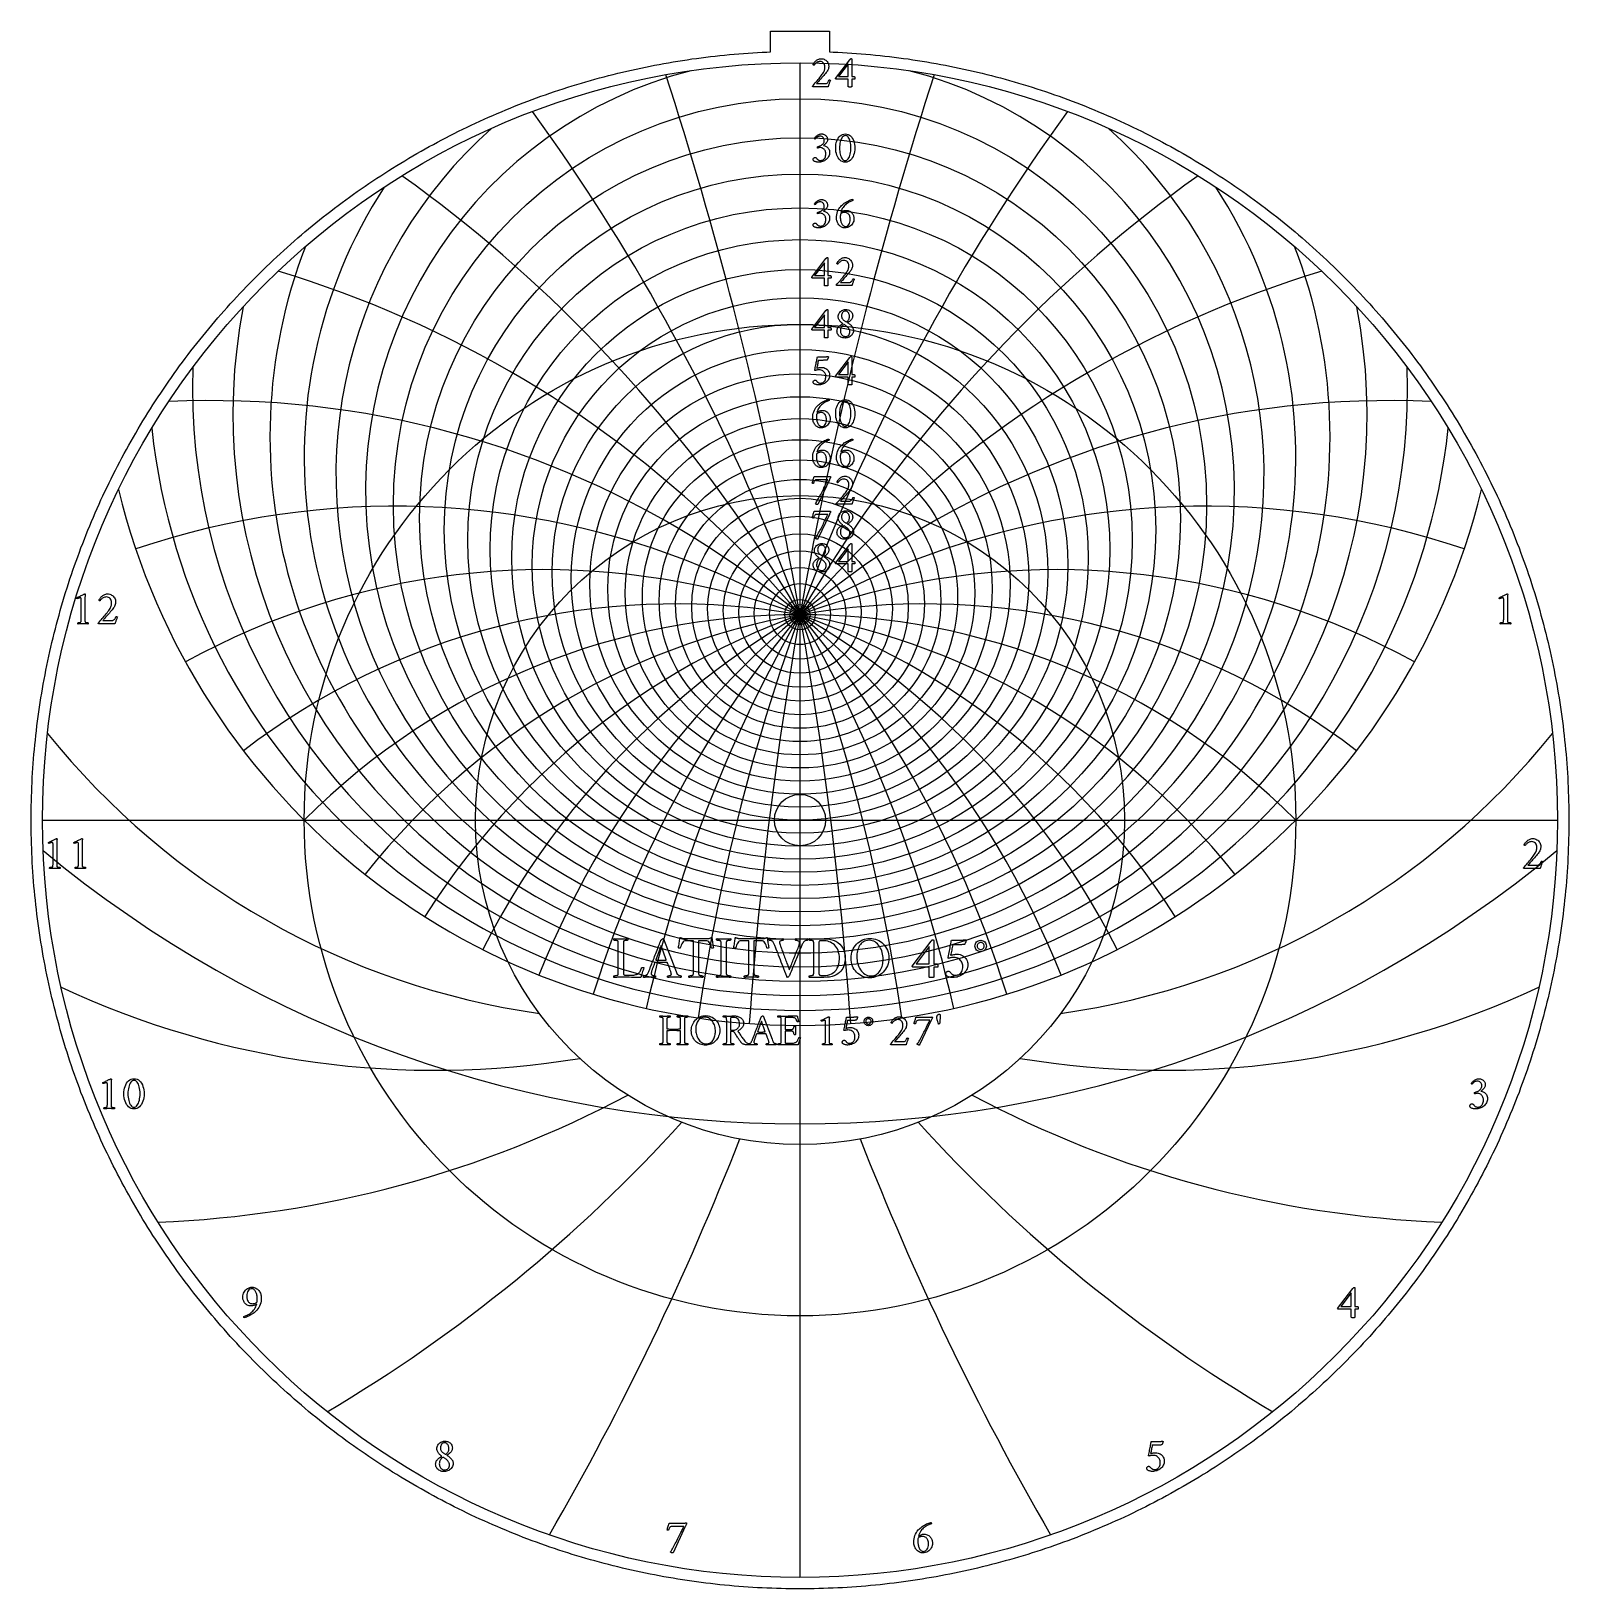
# Model space of a CAD drawing. Header units: millimetres. Extents: x -96 to 96, y -96 to 98.
import ezdxf

# ---------------------------------------------------------------- set-up
doc = ezdxf.new("R2010")
doc.units = ezdxf.units.MM
for name, color, linetype in [('CUT_INNER', 6, 'Continuous'), ('CUT_OUTER', 1, 'Continuous'), ('ENGRAVE', 7, 'Continuous'), ('ENGRAVE_FINE', 8, 'Continuous'), ('TEXT', 5, 'Continuous')]:
    doc.layers.add(name, color=color, linetype=linetype)

msp = doc.modelspace()

# ---------------------------------------------------------------- linework, layer by layer
at = {"layer": 'CUT_INNER'}
msp.add_circle((0, 0), 3.2, dxfattribs=at)
at = {"layer": 'CUT_OUTER'}
msp.add_lwpolyline([(95.9232, -0.5886), (95.9178, -1.1771), (95.9087, -1.7657), (95.8961, -2.3541), (95.8799, -2.9425), (95.86, -3.5307), (95.8365, -4.1189), (95.8095, -4.7068), (95.7788, -5.2946), (95.7445, -5.8822), (95.7066, -6.4696), (95.6651, -7.0567), (95.62, -7.6435), (95.5713, -8.2301), (95.519, -8.8164), (95.4631, -9.4023), (95.4036, -9.9879), (95.3405, -10.5731), (95.2739, -11.1579), (95.2036, -11.7422), (95.1298, -12.3262), (95.0523, -12.9097), (94.9713, -13.4926), (94.8868, -14.0751), (94.7986, -14.6571), (94.7069, -15.2385), (94.6116, -15.8193), (94.5128, -16.3995), (94.4104, -16.9791), (94.3044, -17.5581), (94.1949, -18.1364), (94.0818, -18.714), (93.9652, -19.291), (93.8451, -19.8672), (93.7214, -20.4426), (93.5942, -21.0173), (93.4635, -21.5912), (93.3293, -22.1642), (93.1915, -22.7365), (93.0502, -23.3079), (92.9055, -23.8784), (92.7572, -24.448), (92.6055, -25.0167), (92.4502, -25.5844), (92.2915, -26.1512), (92.1293, -26.717), (91.9636, -27.2818), (91.7945, -27.8456), (91.6219, -28.4083), (91.4459, -28.9699), (91.2664, -29.5305), (91.0835, -30.0899), (90.8971, -30.6482), (90.7074, -31.2054), (90.5142, -31.7614), (90.3176, -32.3162), (90.1176, -32.8697), (89.9142, -33.4221), (89.7075, -33.9731), (89.4973, -34.5229), (89.2838, -35.0714), (89.0669, -35.6186), (88.8467, -36.1644), (88.6231, -36.7089), (88.3962, -37.252), (88.166, -37.7937), (87.9324, -38.334), (87.6956, -38.8728), (87.4554, -39.4101), (87.2119, -39.946), (86.9652, -40.4804), (86.7152, -41.0132), (86.4619, -41.5445), (86.2053, -42.0743), (85.9456, -42.6024), (85.6825, -43.129), (85.4163, -43.6539), (85.1468, -44.1772), (84.8742, -44.6988), (84.5983, -45.2187), (84.3192, -45.737), (84.037, -46.2535), (83.7516, -46.7682), (83.4631, -47.2813), (83.1714, -47.7925), (82.8766, -48.3019), (82.5787, -48.8095), (82.2776, -49.3153), (81.9735, -49.8192), (81.6662, -50.3213), (81.3559, -50.8214), (81.0426, -51.3196), (80.7262, -51.8159), (80.4067, -52.3103), (80.0842, -52.8027), (79.7587, -53.2931), (79.4302, -53.7815), (79.0987, -54.2678), (78.7643, -54.7521), (78.4268, -55.2344), (78.0864, -55.7146), (77.7431, -56.1927), (77.3969, -56.6686), (77.0477, -57.1425), (76.6956, -57.6141), (76.3407, -58.0836), (75.9828, -58.551), (75.6221, -59.0161), (75.2586, -59.479), (74.8922, -59.9396), (74.523, -60.398), (74.151, -60.8542), (73.7762, -61.308), (73.3987, -61.7595), (73.0183, -62.2087), (72.6353, -62.6556), (72.2494, -63.1001), (71.8609, -63.5422), (71.4697, -63.982), (71.0757, -64.4193), (70.6791, -64.8542), (70.2799, -65.2867), (69.8779, -65.7167), (69.4734, -66.1442), (69.0662, -66.5692), (68.6565, -66.9917), (68.2441, -67.4117), (67.8292, -67.8292), (67.4117, -68.2441), (66.9917, -68.6565), (66.5692, -69.0662), (66.1442, -69.4734), (65.7167, -69.8779), (65.2867, -70.2799), (64.8542, -70.6791), (64.4193, -71.0757), (63.982, -71.4697), (63.5422, -71.8609), (63.1001, -72.2494), (62.6556, -72.6353), (62.2087, -73.0183), (61.7595, -73.3987), (61.308, -73.7762), (60.8542, -74.151), (60.398, -74.523), (59.9396, -74.8922), (59.479, -75.2586), (59.0161, -75.6221), (58.551, -75.9828), (58.0836, -76.3407), (57.6141, -76.6956), (57.1425, -77.0477), (56.6686, -77.3969), (56.1927, -77.7431), (55.7146, -78.0864), (55.2344, -78.4268), (54.7521, -78.7643), (54.2678, -79.0987), (53.7815, -79.4302), (53.2931, -79.7587), (52.8027, -80.0842), (52.3103, -80.4067), (51.8159, -80.7262), (51.3196, -81.0426), (50.8214, -81.3559), (50.3213, -81.6662), (49.8192, -81.9735), (49.3153, -82.2776), (48.8095, -82.5787), (48.3019, -82.8766), (47.7925, -83.1714), (47.2813, -83.4631), (46.7682, -83.7516), (46.2535, -84.037), (45.737, -84.3192), (45.2187, -84.5983), (44.6988, -84.8742), (44.1772, -85.1468), (43.6539, -85.4163), (43.129, -85.6825), (42.6024, -85.9456), (42.0743, -86.2053), (41.5445, -86.4619), (41.0132, -86.7152), (40.4804, -86.9652), (39.946, -87.2119), (39.4101, -87.4554), (38.8728, -87.6956), (38.334, -87.9324), (37.7937, -88.166), (37.252, -88.3962), (36.7089, -88.6231), (36.1644, -88.8467), (35.6186, -89.0669), (35.0714, -89.2838), (34.5229, -89.4973), (33.9731, -89.7075), (33.4221, -89.9142), (32.8697, -90.1176), (32.3162, -90.3176), (31.7614, -90.5142), (31.2054, -90.7074), (30.6482, -90.8971), (30.0899, -91.0835), (29.5305, -91.2664), (28.9699, -91.4459), (28.4083, -91.6219), (27.8456, -91.7945), (27.2818, -91.9636), (26.717, -92.1293), (26.1512, -92.2915), (25.5844, -92.4502), (25.0167, -92.6055), (24.448, -92.7572), (23.8784, -92.9055), (23.3079, -93.0502), (22.7365, -93.1915), (22.1642, -93.3293), (21.5912, -93.4635), (21.0173, -93.5942), (20.4426, -93.7214), (19.8672, -93.8451), (19.291, -93.9652), (18.714, -94.0818), (18.1364, -94.1949), (17.5581, -94.3044), (16.9791, -94.4104), (16.3995, -94.5128), (15.8193, -94.6116), (15.2385, -94.7069), (14.6571, -94.7986), (14.0751, -94.8868), (13.4926, -94.9713), (12.9097, -95.0523), (12.3262, -95.1298), (11.7422, -95.2036), (11.1579, -95.2739), (10.5731, -95.3405), (9.9879, -95.4036), (9.4023, -95.4631), (8.8164, -95.519), (8.2301, -95.5713), (7.6435, -95.62), (7.0567, -95.6651), (6.4696, -95.7066), (5.8822, -95.7445), (5.2946, -95.7788), (4.7068, -95.8095), (4.1189, -95.8365), (3.5307, -95.86), (2.9425, -95.8799), (2.3541, -95.8961), (1.7657, -95.9087), (1.1771, -95.9178), (0.5886, -95.9232), (0, -95.925), (-0.5886, -95.9232), (-1.1771, -95.9178), (-1.7657, -95.9087), (-2.3541, -95.8961), (-2.9425, -95.8799), (-3.5307, -95.86), (-4.1189, -95.8365), (-4.7068, -95.8095), (-5.2946, -95.7788), (-5.8822, -95.7445), (-6.4696, -95.7066), (-7.0567, -95.6651), (-7.6435, -95.62), (-8.2301, -95.5713), (-8.8164, -95.519), (-9.4023, -95.4631), (-9.9879, -95.4036), (-10.5731, -95.3405), (-11.1579, -95.2739), (-11.7422, -95.2036), (-12.3262, -95.1298), (-12.9097, -95.0523), (-13.4926, -94.9713), (-14.0751, -94.8868), (-14.6571, -94.7986), (-15.2385, -94.7069), (-15.8193, -94.6116), (-16.3995, -94.5128), (-16.9791, -94.4104), (-17.5581, -94.3044), (-18.1364, -94.1949), (-18.714, -94.0818), (-19.291, -93.9652), (-19.8672, -93.8451), (-20.4426, -93.7214), (-21.0173, -93.5942), (-21.5912, -93.4635), (-22.1642, -93.3293), (-22.7365, -93.1915), (-23.3079, -93.0502), (-23.8784, -92.9055), (-24.448, -92.7572), (-25.0167, -92.6055), (-25.5844, -92.4502), (-26.1512, -92.2915), (-26.717, -92.1293), (-27.2818, -91.9636), (-27.8456, -91.7945), (-28.4083, -91.6219), (-28.9699, -91.4459), (-29.5305, -91.2664), (-30.0899, -91.0835), (-30.6482, -90.8971), (-31.2054, -90.7074), (-31.7614, -90.5142), (-32.3162, -90.3176), (-32.8697, -90.1176), (-33.4221, -89.9142), (-33.9731, -89.7075), (-34.5229, -89.4973), (-35.0714, -89.2838), (-35.6186, -89.0669), (-36.1644, -88.8467), (-36.7089, -88.6231), (-37.252, -88.3962), (-37.7937, -88.166), (-38.334, -87.9324), (-38.8728, -87.6956), (-39.4101, -87.4554), (-39.946, -87.2119), (-40.4804, -86.9652), (-41.0132, -86.7152), (-41.5445, -86.4619), (-42.0743, -86.2053), (-42.6024, -85.9456), (-43.129, -85.6825), (-43.6539, -85.4163), (-44.1772, -85.1468), (-44.6988, -84.8742), (-45.2187, -84.5983), (-45.737, -84.3192), (-46.2535, -84.037), (-46.7682, -83.7516), (-47.2813, -83.4631), (-47.7925, -83.1714), (-48.3019, -82.8766), (-48.8095, -82.5787), (-49.3153, -82.2776), (-49.8192, -81.9735), (-50.3213, -81.6662), (-50.8214, -81.3559), (-51.3196, -81.0426), (-51.8159, -80.7262), (-52.3103, -80.4067), (-52.8027, -80.0842), (-53.2931, -79.7587), (-53.7815, -79.4302), (-54.2678, -79.0987), (-54.7521, -78.7643), (-55.2344, -78.4268), (-55.7146, -78.0864), (-56.1927, -77.7431), (-56.6686, -77.3969), (-57.1425, -77.0477), (-57.6141, -76.6956), (-58.0836, -76.3407), (-58.551, -75.9828), (-59.0161, -75.6221), (-59.479, -75.2586), (-59.9396, -74.8922), (-60.398, -74.523), (-60.8542, -74.151), (-61.308, -73.7762), (-61.7595, -73.3987), (-62.2087, -73.0183), (-62.6556, -72.6353), (-63.1001, -72.2494), (-63.5422, -71.8609), (-63.982, -71.4697), (-64.4193, -71.0757), (-64.8542, -70.6791), (-65.2867, -70.2799), (-65.7167, -69.8779), (-66.1442, -69.4734), (-66.5692, -69.0662), (-66.9917, -68.6565), (-67.4117, -68.2441), (-67.8292, -67.8292), (-68.2441, -67.4117), (-68.6565, -66.9917), (-69.0662, -66.5692), (-69.4734, -66.1442), (-69.8779, -65.7167), (-70.2799, -65.2867), (-70.6791, -64.8542), (-71.0757, -64.4193), (-71.4697, -63.982), (-71.8609, -63.5422), (-72.2494, -63.1001), (-72.6353, -62.6556), (-73.0183, -62.2087), (-73.3987, -61.7595), (-73.7762, -61.308), (-74.151, -60.8542), (-74.523, -60.398), (-74.8922, -59.9396), (-75.2586, -59.479), (-75.6221, -59.0161), (-75.9828, -58.551), (-76.3407, -58.0836), (-76.6956, -57.6141), (-77.0477, -57.1425), (-77.3969, -56.6686), (-77.7431, -56.1927), (-78.0864, -55.7146), (-78.4268, -55.2344), (-78.7643, -54.7521), (-79.0987, -54.2678), (-79.4302, -53.7815), (-79.7587, -53.2931), (-80.0842, -52.8027), (-80.4067, -52.3103), (-80.7262, -51.8159), (-81.0426, -51.3196), (-81.3559, -50.8214), (-81.6662, -50.3213), (-81.9735, -49.8192), (-82.2776, -49.3153), (-82.5787, -48.8095), (-82.8766, -48.3019), (-83.1714, -47.7925), (-83.4631, -47.2813), (-83.7516, -46.7682), (-84.037, -46.2535), (-84.3192, -45.737), (-84.5983, -45.2187), (-84.8742, -44.6988), (-85.1468, -44.1772), (-85.4163, -43.6539), (-85.6825, -43.129), (-85.9456, -42.6024), (-86.2053, -42.0743), (-86.4619, -41.5445), (-86.7152, -41.0132), (-86.9652, -40.4804), (-87.2119, -39.946), (-87.4554, -39.4101), (-87.6956, -38.8728), (-87.9324, -38.334), (-88.166, -37.7937), (-88.3962, -37.252), (-88.6231, -36.7089), (-88.8467, -36.1644), (-89.0669, -35.6186), (-89.2838, -35.0714), (-89.4973, -34.5229), (-89.7075, -33.9731), (-89.9142, -33.4221), (-90.1176, -32.8697), (-90.3176, -32.3162), (-90.5142, -31.7614), (-90.7074, -31.2054), (-90.8971, -30.6482), (-91.0835, -30.0899), (-91.2664, -29.5305), (-91.4459, -28.9699), (-91.6219, -28.4083), (-91.7945, -27.8456), (-91.9636, -27.2818), (-92.1293, -26.717), (-92.2915, -26.1512), (-92.4502, -25.5844), (-92.6055, -25.0167), (-92.7572, -24.448), (-92.9055, -23.8784), (-93.0502, -23.3079), (-93.1915, -22.7365), (-93.3293, -22.1642), (-93.4635, -21.5912), (-93.5942, -21.0173), (-93.7214, -20.4426), (-93.8451, -19.8672), (-93.9652, -19.291), (-94.0818, -18.714), (-94.1949, -18.1364), (-94.3044, -17.5581), (-94.4104, -16.9791), (-94.5128, -16.3995), (-94.6116, -15.8193), (-94.7069, -15.2385), (-94.7986, -14.6571), (-94.8868, -14.0751), (-94.9713, -13.4926), (-95.0523, -12.9097), (-95.1298, -12.3262), (-95.2036, -11.7422), (-95.2739, -11.1579), (-95.3405, -10.5731), (-95.4036, -9.9879), (-95.4631, -9.4023), (-95.519, -8.8164), (-95.5713, -8.2301), (-95.62, -7.6435), (-95.6651, -7.0567), (-95.7066, -6.4696), (-95.7445, -5.8822), (-95.7788, -5.2946), (-95.8095, -4.7068), (-95.8365, -4.1189), (-95.86, -3.5307), (-95.8799, -2.9425), (-95.8961, -2.3541), (-95.9087, -1.7657), (-95.9178, -1.1771), (-95.9232, -0.5886), (-95.925, 0), (-95.9232, 0.5886), (-95.9178, 1.1771), (-95.9087, 1.7657), (-95.8961, 2.3541), (-95.8799, 2.9425), (-95.86, 3.5307), (-95.8365, 4.1189), (-95.8095, 4.7068), (-95.7788, 5.2946), (-95.7445, 5.8822), (-95.7066, 6.4696), (-95.6651, 7.0567), (-95.62, 7.6435), (-95.5713, 8.2301), (-95.519, 8.8164), (-95.4631, 9.4023), (-95.4036, 9.9879), (-95.3405, 10.5731), (-95.2739, 11.1579), (-95.2036, 11.7422), (-95.1298, 12.3262), (-95.0523, 12.9097), (-94.9713, 13.4926), (-94.8868, 14.0751), (-94.7986, 14.6571), (-94.7069, 15.2385), (-94.6116, 15.8193), (-94.5128, 16.3995), (-94.4104, 16.9791), (-94.3044, 17.5581), (-94.1949, 18.1364), (-94.0818, 18.714), (-93.9652, 19.291), (-93.8451, 19.8672), (-93.7214, 20.4426), (-93.5942, 21.0173), (-93.4635, 21.5912), (-93.3293, 22.1642), (-93.1915, 22.7365), (-93.0502, 23.3079), (-92.9055, 23.8784), (-92.7572, 24.448), (-92.6055, 25.0167), (-92.4502, 25.5844), (-92.2915, 26.1512), (-92.1293, 26.717), (-91.9636, 27.2818), (-91.7945, 27.8456), (-91.6219, 28.4083), (-91.4459, 28.9699), (-91.2664, 29.5305), (-91.0835, 30.0899), (-90.8971, 30.6482), (-90.7074, 31.2054), (-90.5142, 31.7614), (-90.3176, 32.3162), (-90.1176, 32.8697), (-89.9142, 33.4221), (-89.7075, 33.9731), (-89.4973, 34.5229), (-89.2838, 35.0714), (-89.0669, 35.6186), (-88.8467, 36.1644), (-88.6231, 36.7089), (-88.3962, 37.252), (-88.166, 37.7937), (-87.9324, 38.334), (-87.6956, 38.8728), (-87.4554, 39.4101), (-87.2119, 39.946), (-86.9652, 40.4804), (-86.7152, 41.0132), (-86.4619, 41.5445), (-86.2053, 42.0743), (-85.9456, 42.6024), (-85.6825, 43.129), (-85.4163, 43.6539), (-85.1468, 44.1772), (-84.8742, 44.6988), (-84.5983, 45.2187), (-84.3192, 45.737), (-84.037, 46.2535), (-83.7516, 46.7682), (-83.4631, 47.2813), (-83.1714, 47.7925), (-82.8766, 48.3019), (-82.5787, 48.8095), (-82.2776, 49.3153), (-81.9735, 49.8192), (-81.6662, 50.3213), (-81.3559, 50.8214), (-81.0426, 51.3196), (-80.7262, 51.8159), (-80.4067, 52.3103), (-80.0842, 52.8027), (-79.7587, 53.2931), (-79.4302, 53.7815), (-79.0987, 54.2678), (-78.7643, 54.7521), (-78.4268, 55.2344), (-78.0864, 55.7146), (-77.7431, 56.1927), (-77.3969, 56.6686), (-77.0477, 57.1425), (-76.6956, 57.6141), (-76.3407, 58.0836), (-75.9828, 58.551), (-75.6221, 59.0161), (-75.2586, 59.479), (-74.8922, 59.9396), (-74.523, 60.398), (-74.151, 60.8542), (-73.7762, 61.308), (-73.3987, 61.7595), (-73.0183, 62.2087), (-72.6353, 62.6556), (-72.2494, 63.1001), (-71.8609, 63.5422), (-71.4697, 63.982), (-71.0757, 64.4193), (-70.6791, 64.8542), (-70.2799, 65.2867), (-69.8779, 65.7167), (-69.4734, 66.1442), (-69.0662, 66.5692), (-68.6565, 66.9917), (-68.2441, 67.4117), (-67.8292, 67.8292), (-67.4117, 68.2441), (-66.9917, 68.6565), (-66.5692, 69.0662), (-66.1442, 69.4734), (-65.7167, 69.8779), (-65.2867, 70.2799), (-64.8542, 70.6791), (-64.4193, 71.0757), (-63.982, 71.4697), (-63.5422, 71.8609), (-63.1001, 72.2494), (-62.6556, 72.6353), (-62.2087, 73.0183), (-61.7595, 73.3987), (-61.308, 73.7762), (-60.8542, 74.151), (-60.398, 74.523), (-59.9396, 74.8922), (-59.479, 75.2586), (-59.0161, 75.6221), (-58.551, 75.9828), (-58.0836, 76.3407), (-57.6141, 76.6956), (-57.1425, 77.0477), (-56.6686, 77.3969), (-56.1927, 77.7431), (-55.7146, 78.0864), (-55.2344, 78.4268), (-54.7521, 78.7643), (-54.2678, 79.0987), (-53.7815, 79.4302), (-53.2931, 79.7587), (-52.8027, 80.0842), (-52.3103, 80.4067), (-51.8159, 80.7262), (-51.3196, 81.0426), (-50.8214, 81.3559), (-50.3213, 81.6662), (-49.8192, 81.9735), (-49.3153, 82.2776), (-48.8095, 82.5787), (-48.3019, 82.8766), (-47.7925, 83.1714), (-47.2813, 83.4631), (-46.7682, 83.7516), (-46.2535, 84.037), (-45.737, 84.3192), (-45.2187, 84.5983), (-44.6988, 84.8742), (-44.1772, 85.1468), (-43.6539, 85.4163), (-43.129, 85.6825), (-42.6024, 85.9456), (-42.0743, 86.2053), (-41.5445, 86.4619), (-41.0132, 86.7152), (-40.4804, 86.9652), (-39.946, 87.2119), (-39.4101, 87.4554), (-38.8728, 87.6956), (-38.334, 87.9324), (-37.7937, 88.166), (-37.252, 88.3962), (-36.7089, 88.6231), (-36.1644, 88.8467), (-35.6186, 89.0669), (-35.0714, 89.2838), (-34.5229, 89.4973), (-33.9731, 89.7075), (-33.4221, 89.9142), (-32.8697, 90.1176), (-32.3162, 90.3176), (-31.7614, 90.5142), (-31.2054, 90.7074), (-30.6482, 90.8971), (-30.0899, 91.0835), (-29.5305, 91.2664), (-28.9699, 91.4459), (-28.4083, 91.6219), (-27.8456, 91.7945), (-27.2818, 91.9636), (-26.717, 92.1293), (-26.1512, 92.2915), (-25.5844, 92.4502), (-25.0167, 92.6055), (-24.448, 92.7572), (-23.8784, 92.9055), (-23.3079, 93.0502), (-22.7365, 93.1915), (-22.1642, 93.3293), (-21.5912, 93.4635), (-21.0173, 93.5942), (-20.4426, 93.7214), (-19.8672, 93.8451), (-19.291, 93.9652), (-18.714, 94.0818), (-18.1364, 94.1949), (-17.5581, 94.3044), (-16.9791, 94.4104), (-16.3995, 94.5128), (-15.8193, 94.6116), (-15.2385, 94.7069), (-14.6571, 94.7986), (-14.0751, 94.8868), (-13.4926, 94.9713), (-12.9097, 95.0523), (-12.3262, 95.1298), (-11.7422, 95.2036), (-11.1579, 95.2739), (-10.5731, 95.3405), (-9.9879, 95.4036), (-9.4023, 95.4631), (-8.8164, 95.519), (-8.2301, 95.5713), (-7.6435, 95.62), (-7.0567, 95.6651), (-6.4696, 95.7066), (-5.8822, 95.7445), (-5.2946, 95.7788), (-4.7068, 95.8095), (-4.1189, 95.8365), (-3.675, 95.8542), (-3.675, 98.445), (3.675, 98.445), (3.675, 95.8542), (4.1189, 95.8365), (4.7068, 95.8095), (5.2946, 95.7788), (5.8822, 95.7445), (6.4696, 95.7066), (7.0567, 95.6651), (7.6435, 95.62), (8.2301, 95.5713), (8.8164, 95.519), (9.4023, 95.4631), (9.9879, 95.4036), (10.5731, 95.3405), (11.1579, 95.2739), (11.7422, 95.2036), (12.3262, 95.1298), (12.9097, 95.0523), (13.4926, 94.9713), (14.0751, 94.8868), (14.6571, 94.7986), (15.2385, 94.7069), (15.8193, 94.6116), (16.3995, 94.5128), (16.9791, 94.4104), (17.5581, 94.3044), (18.1364, 94.1949), (18.714, 94.0818), (19.291, 93.9652), (19.8672, 93.8451), (20.4426, 93.7214), (21.0173, 93.5942), (21.5912, 93.4635), (22.1642, 93.3293), (22.7365, 93.1915), (23.3079, 93.0502), (23.8784, 92.9055), (24.448, 92.7572), (25.0167, 92.6055), (25.5844, 92.4502), (26.1512, 92.2915), (26.717, 92.1293), (27.2818, 91.9636), (27.8456, 91.7945), (28.4083, 91.6219), (28.9699, 91.4459), (29.5305, 91.2664), (30.0899, 91.0835), (30.6482, 90.8971), (31.2054, 90.7074), (31.7614, 90.5142), (32.3162, 90.3176), (32.8697, 90.1176), (33.4221, 89.9142), (33.9731, 89.7075), (34.5229, 89.4973), (35.0714, 89.2838), (35.6186, 89.0669), (36.1644, 88.8467), (36.7089, 88.6231), (37.252, 88.3962), (37.7937, 88.166), (38.334, 87.9324), (38.8728, 87.6956), (39.4101, 87.4554), (39.946, 87.2119), (40.4804, 86.9652), (41.0132, 86.7152), (41.5445, 86.4619), (42.0743, 86.2053), (42.6024, 85.9456), (43.129, 85.6825), (43.6539, 85.4163), (44.1772, 85.1468), (44.6988, 84.8742), (45.2187, 84.5983), (45.737, 84.3192), (46.2535, 84.037), (46.7682, 83.7516), (47.2813, 83.4631), (47.7925, 83.1714), (48.3019, 82.8766), (48.8095, 82.5787), (49.3153, 82.2776), (49.8192, 81.9735), (50.3213, 81.6662), (50.8214, 81.3559), (51.3196, 81.0426), (51.8159, 80.7262), (52.3103, 80.4067), (52.8027, 80.0842), (53.2931, 79.7587), (53.7815, 79.4302), (54.2678, 79.0987), (54.7521, 78.7643), (55.2344, 78.4268), (55.7146, 78.0864), (56.1927, 77.7431), (56.6686, 77.3969), (57.1425, 77.0477), (57.6141, 76.6956), (58.0836, 76.3407), (58.551, 75.9828), (59.0161, 75.6221), (59.479, 75.2586), (59.9396, 74.8922), (60.398, 74.523), (60.8542, 74.151), (61.308, 73.7762), (61.7595, 73.3987), (62.2087, 73.0183), (62.6556, 72.6353), (63.1001, 72.2494), (63.5422, 71.8609), (63.982, 71.4697), (64.4193, 71.0757), (64.8542, 70.6791), (65.2867, 70.2799), (65.7167, 69.8779), (66.1442, 69.4734), (66.5692, 69.0662), (66.9917, 68.6565), (67.4117, 68.2441), (67.8292, 67.8292), (68.2441, 67.4117), (68.6565, 66.9917), (69.0662, 66.5692), (69.4734, 66.1442), (69.8779, 65.7167), (70.2799, 65.2867), (70.6791, 64.8542), (71.0757, 64.4193), (71.4697, 63.982), (71.8609, 63.5422), (72.2494, 63.1001), (72.6353, 62.6556), (73.0183, 62.2087), (73.3987, 61.7595), (73.7762, 61.308), (74.151, 60.8542), (74.523, 60.398), (74.8922, 59.9396), (75.2586, 59.479), (75.6221, 59.0161), (75.9828, 58.551), (76.3407, 58.0836), (76.6956, 57.6141), (77.0477, 57.1425), (77.3969, 56.6686), (77.7431, 56.1927), (78.0864, 55.7146), (78.4268, 55.2344), (78.7643, 54.7521), (79.0987, 54.2678), (79.4302, 53.7815), (79.7587, 53.2931), (80.0842, 52.8027), (80.4067, 52.3103), (80.7262, 51.8159), (81.0426, 51.3196), (81.3559, 50.8214), (81.6662, 50.3213), (81.9735, 49.8192), (82.2776, 49.3153), (82.5787, 48.8095), (82.8766, 48.3019), (83.1714, 47.7925), (83.4631, 47.2813), (83.7516, 46.7682), (84.037, 46.2535), (84.3192, 45.737), (84.5983, 45.2187), (84.8742, 44.6988), (85.1468, 44.1772), (85.4163, 43.6539), (85.6825, 43.129), (85.9456, 42.6024), (86.2053, 42.0743), (86.4619, 41.5445), (86.7152, 41.0132), (86.9652, 40.4804), (87.2119, 39.946), (87.4554, 39.4101), (87.6956, 38.8728), (87.9324, 38.334), (88.166, 37.7937), (88.3962, 37.252), (88.6231, 36.7089), (88.8467, 36.1644), (89.0669, 35.6186), (89.2838, 35.0714), (89.4973, 34.5229), (89.7075, 33.9731), (89.9142, 33.4221), (90.1176, 32.8697), (90.3176, 32.3162), (90.5142, 31.7614), (90.7074, 31.2054), (90.8971, 30.6482), (91.0835, 30.0899), (91.2664, 29.5305), (91.4459, 28.9699), (91.6219, 28.4083), (91.7945, 27.8456), (91.9636, 27.2818), (92.1293, 26.717), (92.2915, 26.1512), (92.4502, 25.5844), (92.6055, 25.0167), (92.7572, 24.448), (92.9055, 23.8784), (93.0502, 23.3079), (93.1915, 22.7365), (93.3293, 22.1642), (93.4635, 21.5912), (93.5942, 21.0173), (93.7214, 20.4426), (93.8451, 19.8672), (93.9652, 19.291), (94.0818, 18.714), (94.1949, 18.1364), (94.3044, 17.5581), (94.4104, 16.9791), (94.5128, 16.3995), (94.6116, 15.8193), (94.7069, 15.2385), (94.7986, 14.6571), (94.8868, 14.0751), (94.9713, 13.4926), (95.0523, 12.9097), (95.1298, 12.3262), (95.2036, 11.7422), (95.2739, 11.1579), (95.3405, 10.5731), (95.4036, 9.9879), (95.4631, 9.4023), (95.519, 8.8164), (95.5713, 8.2301), (95.62, 7.6435), (95.6651, 7.0567), (95.7066, 6.4696), (95.7445, 5.8822), (95.7788, 5.2946), (95.8095, 4.7068), (95.8365, 4.1189), (95.86, 3.5307), (95.8799, 2.9425), (95.8961, 2.3541), (95.9087, 1.7657), (95.9178, 1.1771), (95.9232, 0.5886), (95.925, 0)], close=True, dxfattribs=at)
at = {"layer": 'ENGRAVE'}
for points in [[(0, -94.5), (0, 94.5)], [(-94.5, 0), (94.5, 0)], [(0, -94.5), (0, -40.492)]]:
    msp.add_lwpolyline(points, dxfattribs=at)
for centre, radius in [((0, 0), 94.5), ((0, 36.236), 44.3798), ((0, 0), 61.8587), ((0, 30.9293), 30.9293), ((0, 27.8049), 19.661), ((0, 0), 40.492), ((0, 26.1446), 9.5696), ((0, 25.6227), 1.26)]:
    msp.add_circle(centre, radius, dxfattribs=at)
for centre, radius, start, end in [((0, 45.2837), 61.8587, 146.97731, 33.02269), ((0, 61.8587), 87.4814, 193.623472, 346.376528), ((0, -61.8587), 87.4814, 45, 135), ((0, -61.8587), 87.4814, 45, 135), ((-19.0113, 70.9511), 96.0312, 218.773878, 261.913064), ((19.0113, 70.9511), 96.0312, 278.086936, 321.226122), ((-45.517, 78.8378), 110.0622, 244.919203, 279.430551), ((45.517, 78.8378), 110.0622, 260.569449, 295.080797), ((-85.2592, 85.2592), 135.5167, 272.186225, 298.069736), ((85.2592, 85.2592), 135.5167, 241.930264, 267.813775), ((-155.8912, 90.0038), 190.3398, 300.602742, 317.858416), ((155.8912, 90.0038), 190.3398, 222.141584, 239.397258), ((-346.7629, 92.9148), 364.2858, 330.00844, 338.636277), ((346.7629, 92.9148), 364.2858, 201.363723, 209.99156)]:
    msp.add_arc(centre, radius, start, end, dxfattribs=at)
at = {"layer": 'ENGRAVE_FINE'}
for centre, radius in [((0, 39.2701), 50.7349), ((0, 37.6719), 47.4693), ((0, 34.9438), 41.4454), ((0, 33.7794), 38.6478), ((0, 32.7296), 35.9715), ((0, 31.7828), 33.4026), ((0, 30.1608), 28.5409), ((0, 29.4698), 26.228), ((0, 28.8504), 23.982), ((0, 28.2969), 21.7953), ((0, 27.3702), 17.5728), ((0, 26.9896), 15.5247), ((0, 26.66), 13.5115), ((0, 26.379), 11.528), ((0, 25.955), 7.6316), ((0, 25.8088), 5.7097), ((0, 25.7052), 3.7999), ((0, 25.6433), 1.898)]:
    msp.add_circle(centre, radius, dxfattribs=at)
for centre, radius, start, end in [((0, 41.0528), 54.2013, 104.568368, 75.431632), ((-496.1317, -61.8587), 503.7854, 4.150866, 17.902688), ((-496.1317, -61.8587), 503.7854, 4.150866, 17.902688), ((496.1317, -61.8587), 503.7854, 162.097312, 175.849134), ((496.1317, -61.8587), 503.7854, 162.097312, 175.849134), ((-240.3532, -61.8587), 255.7785, 8.354592, 35.979906), ((-240.3532, -61.8587), 255.7785, 8.354592, 35.979906), ((240.3532, -61.8587), 255.7785, 144.020094, 171.645408), ((240.3532, -61.8587), 255.7785, 144.020094, 171.645408), ((0, 43.0466), 57.8976, 131.640882, 48.359118), ((-151.5222, -61.8587), 174.9628, 12.666469, 54.396525), ((-151.5222, -61.8587), 174.9628, 12.666469, 54.396525), ((151.5222, -61.8587), 174.9628, 125.603475, 167.333531), ((151.5222, -61.8587), 174.9628, 125.603475, 167.333531), ((0, 47.8031), 66.1265, 158.934283, 21.065717), ((-104.2563, -61.8587), 136.0969, 17.146853, 73.284845), ((-104.2563, -61.8587), 136.0969, 17.146853, 73.284845), ((104.2563, -61.8587), 136.0969, 106.715155, 162.853147), ((104.2563, -61.8587), 136.0969, 106.715155, 162.853147), ((0, 50.6527), 70.7518, 169.07246, 10.92754), ((0, 53.8921), 75.7974, 178.031366, 1.968634), ((-73.4056, -61.8587), 114.1989, 21.864224, 92.68985), ((-73.4056, -61.8587), 114.1989, 21.864224, 92.68985), ((73.4056, -61.8587), 114.1989, 87.31015, 158.135776), ((73.4056, -61.8587), 114.1989, 87.31015, 158.135776), ((0, 57.5958), 81.3411, 186.147532, 353.852468), ((-50.5074, -61.8587), 101.0148, 26.898951, 108.68574), ((-50.5074, -61.8587), 101.0148, 26.898951, 108.68574), ((50.5074, -61.8587), 101.0148, 71.31426, 153.101049), ((50.5074, -61.8587), 101.0148, 71.31426, 153.101049), ((-31.8406, -61.8587), 93.0958, 32.348066, 118.786424), ((-31.8406, -61.8587), 93.0958, 32.348066, 118.786424), ((31.8406, -61.8587), 93.0958, 61.213576, 147.651934), ((31.8406, -61.8587), 93.0958, 61.213576, 147.651934), ((-15.4253, -61.8587), 88.831, 38.331472, 127.454375), ((-15.4253, -61.8587), 88.831, 38.331472, 127.454375), ((15.4253, -61.8587), 88.831, 52.545625, 141.668528), ((15.4253, -61.8587), 88.831, 52.545625, 141.668528), ((0, 109.8765), 147.7835, 230.287975, 309.712025)]:
    msp.add_arc(centre, radius, start, end, dxfattribs=at)
at = {"layer": 'TEXT'}
for points in [[(3.7947, 92.3224), (3.7664, 92.2531), (3.7374, 92.1792), (3.7078, 92.1008), (3.6774, 92.0178), (3.6473, 91.9342), (3.6187, 91.8537), (3.5914, 91.7763), (3.5656, 91.7021), (3.5425, 91.6354), (3.5237, 91.5805), (3.509, 91.5376), (3.4985, 91.5065), (1.6095, 91.5065), (1.601, 91.5129), (1.5921, 91.5211), (1.5828, 91.5311), (1.5732, 91.5428), (1.5647, 91.5548), (1.5586, 91.5658), (1.5549, 91.5758), (1.5537, 91.5847), (1.6689, 91.7146), (1.7856, 91.8474), (1.9037, 91.9829), (2.0231, 92.1212), (2.1419, 92.2606), (2.2578, 92.3993), (2.371, 92.5372), (2.4814, 92.6745), (2.5865, 92.8086), (2.684, 92.9372), (2.7737, 93.0601), (2.8558, 93.1775), (2.9322, 93.2966), (2.9935, 93.408), (3.0397, 93.5118), (3.071, 93.6078), (3.0918, 93.7011), (3.1066, 93.7964), (3.1155, 93.8939), (3.1185, 93.9934), (3.1078, 94.1276), (3.0759, 94.2505), (3.0226, 94.3623), (2.948, 94.4629), (2.8571, 94.546), (2.7545, 94.6054), (2.6405, 94.641), (2.5149, 94.6529), (2.4094, 94.647), (2.3109, 94.6292), (2.2194, 94.5995), (2.1349, 94.5579), (2.0577, 94.5093), (1.9882, 94.4587), (1.9264, 94.406), (1.8722, 94.3511), (1.8261, 94.2987), (1.7884, 94.2533), (1.759, 94.2149), (1.7381, 94.1835), (1.7211, 94.1857), (1.7039, 94.1925), (1.6862, 94.2039), (1.6682, 94.2198), (1.6523, 94.2367), (1.641, 94.2512), (1.6342, 94.2633), (1.6319, 94.2729), (1.644, 94.3024), (1.6633, 94.3406), (1.6901, 94.3876), (1.7241, 94.4433), (1.7655, 94.5041), (1.8142, 94.5663), (1.8703, 94.6299), (1.9337, 94.6948), (2.0034, 94.758), (2.0783, 94.8164), (2.1585, 94.8698), (2.2439, 94.9184), (2.3345, 94.9587), (2.4304, 94.9875), (2.5315, 95.0048), (2.6379, 95.0106), (2.7662, 95.0024), (2.8887, 94.9778), (3.0052, 94.9367), (3.1157, 94.8793), (3.2177, 94.8089), (3.3085, 94.7291), (3.3882, 94.6398), (3.4566, 94.5411), (3.5116, 94.436), (3.5509, 94.3274), (3.5745, 94.2152), (3.5824, 94.0996), (3.5771, 93.984), (3.5614, 93.8719), (3.5352, 93.7633), (3.4985, 93.6581), (3.4528, 93.5565), (3.3993, 93.4583), (3.3382, 93.3637), (3.2694, 93.2725), (3.1718, 93.1532), (3.0689, 93.0301), (2.9608, 92.9031), (2.8474, 92.7723), (2.7331, 92.6417), (2.6218, 92.5152), (2.5137, 92.393), (2.4087, 92.2749), (2.3106, 92.1647), (2.2229, 92.066), (2.1457, 91.9789), (2.079, 91.9033), (3.1632, 91.9033), (3.2406, 91.9097), (3.3106, 91.9291), (3.3733, 91.9614), (3.4287, 92.0067), (3.4795, 92.0652), (3.5286, 92.1373), (3.5759, 92.223), (3.6215, 92.3224), (3.6295, 92.3371), (3.6424, 92.3476), (3.6603, 92.3539), (3.683, 92.3559), (3.6927, 92.3553), (3.7053, 92.3532), (3.7207, 92.3497), (3.7388, 92.3448), (3.757, 92.3392), (3.7724, 92.3336), (3.785, 92.328), (3.7947, 92.3224)], [(6.3711, 95.0218), (6.3919, 95.0197), (6.4096, 95.0134), (6.424, 95.0029), (6.4354, 94.9882), (6.444, 94.9715), (6.4501, 94.9547), (6.4537, 94.9379), (6.455, 94.9212), (6.455, 92.7695), (6.7791, 92.7695), (6.7927, 92.7653), (6.8057, 92.7527), (6.8179, 92.7318), (6.8294, 92.7024), (6.8392, 92.6675), (6.8462, 92.6298), (6.8504, 92.5893), (6.8518, 92.546), (6.8507, 92.5173), (6.8476, 92.4929), (6.8423, 92.4726), (6.835, 92.4565), (6.455, 92.4565), (6.455, 91.5009), (6.4527, 91.5), (6.4459, 91.4974), (6.4345, 91.493), (6.4186, 91.4869), (6.3926, 91.4808), (6.3509, 91.4764), (6.2934, 91.4738), (6.2202, 91.4729), (6.1347, 91.4757), (6.0735, 91.4841), (6.0369, 91.4981), (6.0246, 91.5176), (6.0246, 92.4565), (4.4877, 92.4565), (4.4746, 92.4658), (4.4633, 92.4768), (4.4537, 92.4896), (4.4458, 92.5041), (4.4397, 92.5189), (4.4353, 92.5327), (4.4327, 92.5454), (4.4318, 92.5571), (6.2091, 94.882), (6.2244, 94.9), (6.2426, 94.9205), (6.2635, 94.9433), (6.2873, 94.9687), (6.3114, 94.9919), (6.3334, 95.0085), (6.3533, 95.0184), (6.3711, 95.0218)], [(6.0246, 94.3679), (4.8007, 92.7695), (6.0246, 92.7695)], [(2.7217, 85.6214), (2.7933, 85.6164), (2.8684, 85.6012), (2.947, 85.5759), (3.0291, 85.5404), (3.1099, 85.4952), (3.1849, 85.4405), (3.2539, 85.3764), (3.3169, 85.3029), (3.3695, 85.2205), (3.407, 85.1296), (3.4295, 85.0304), (3.4371, 84.9229), (3.4316, 84.838), (3.4154, 84.7566), (3.3883, 84.6787), (3.3504, 84.6043), (3.305, 84.5341), (3.2554, 84.4688), (3.2016, 84.4083), (3.1436, 84.3528), (3.0851, 84.3025), (3.0298, 84.2578), (2.9776, 84.2187), (2.9285, 84.1851), (3.0081, 84.1687), (3.0906, 84.1418), (3.1758, 84.1045), (3.2638, 84.0566), (3.3499, 83.9985), (3.4294, 83.9302), (3.5022, 83.8517), (3.5684, 83.7632), (3.6234, 83.6645), (3.6627, 83.5557), (3.6863, 83.4368), (3.6941, 83.3077), (3.6866, 83.1713), (3.6641, 83.0416), (3.6265, 82.9184), (3.574, 82.8019), (3.509, 82.693), (3.4343, 82.5924), (3.3497, 82.5002), (3.2554, 82.4163), (3.1533, 82.3414), (3.0451, 82.2759), (2.9311, 82.2198), (2.8111, 82.1732), (2.6875, 82.1365), (2.5624, 82.1103), (2.436, 82.0946), (2.3081, 82.0894), (2.2517, 82.0913), (2.1887, 82.0971), (2.119, 82.1067), (2.0427, 82.1201), (1.965, 82.1378), (1.8911, 82.1599), (1.821, 82.1867), (1.7549, 82.2179), (1.7423, 82.2291), (1.7269, 82.2459), (1.7087, 82.2682), (1.6878, 82.2962), (1.6682, 82.3273), (1.6543, 82.359), (1.6459, 82.3915), (1.6431, 82.4247), (1.6474, 82.4806), (1.6605, 82.5309), (1.6824, 82.5756), (1.7129, 82.6147), (1.7491, 82.6465), (1.7877, 82.6692), (1.8287, 82.6828), (1.8722, 82.6874), (1.9251, 82.682), (1.9721, 82.6657), (2.0132, 82.6386), (2.0483, 82.6007), (2.0806, 82.5587), (2.1132, 82.519), (2.1462, 82.4818), (2.1796, 82.4471), (2.2206, 82.4109), (2.2655, 82.3807), (2.3142, 82.3564), (2.3668, 82.3381), (2.4211, 82.3246), (2.4751, 82.315), (2.5287, 82.3093), (2.582, 82.3073), (2.6548, 82.3124), (2.728, 82.3276), (2.8015, 82.3529), (2.8754, 82.3884), (2.9465, 82.4355), (3.0116, 82.496), (3.0708, 82.5697), (3.1241, 82.6566), (3.1681, 82.7581), (3.1995, 82.8753), (3.2184, 83.0082), (3.2247, 83.1568), (3.2184, 83.2653), (3.1995, 83.3671), (3.1681, 83.4623), (3.1241, 83.5508), (3.0701, 83.6317), (3.0088, 83.7038), (2.9402, 83.7672), (2.8642, 83.8219), (2.7834, 83.8659), (2.7, 83.8973), (2.6143, 83.9162), (2.5261, 83.9225), (2.4812, 83.9207), (2.436, 83.9155), (2.3904, 83.9068), (2.3445, 83.8945), (2.301, 83.8816), (2.2627, 83.8708), (2.2297, 83.8621), (2.202, 83.8554), (2.1873, 83.8788), (2.1768, 83.9043), (2.1705, 83.9319), (2.1684, 83.9616), (2.1691, 83.9798), (2.1712, 83.9951), (2.1747, 84.0077), (2.1796, 84.0175), (2.2872, 84.0458), (2.392, 84.0804), (2.494, 84.1212), (2.5932, 84.1684), (2.6862, 84.2223), (2.7699, 84.2836), (2.8441, 84.3523), (2.9089, 84.4283), (2.9615, 84.5126), (2.999, 84.6064), (3.0216, 84.7096), (3.0291, 84.8223), (3.0196, 84.9267), (2.9914, 85.0221), (2.9442, 85.1083), (2.8782, 85.1855), (2.7975, 85.2491), (2.7063, 85.2945), (2.6047, 85.3218), (2.4926, 85.3308), (2.4087, 85.3258), (2.3305, 85.3106), (2.2578, 85.2853), (2.1908, 85.2498), (2.1298, 85.2089), (2.0755, 85.1674), (2.0278, 85.1251), (1.9868, 85.0821), (1.952, 85.0428), (1.9232, 85.0116), (1.9003, 84.9884), (1.8834, 84.9732), (1.8722, 84.9756), (1.861, 84.9829), (1.8499, 84.9952), (1.8387, 85.0123), (1.8289, 85.0318), (1.8219, 85.0514), (1.8177, 85.071), (1.8163, 85.0905), (1.8612, 85.1543), (1.912, 85.217), (1.9688, 85.2786), (2.0315, 85.3392), (2.0998, 85.3969), (2.1733, 85.4496), (2.2521, 85.4974), (2.3361, 85.5404), (2.4252, 85.5759), (2.5191, 85.6012), (2.618, 85.6164), (2.7217, 85.6214)], [(5.6446, 85.6159), (5.8299, 85.6008), (6.0002, 85.5558), (6.1554, 85.4807), (6.2957, 85.3755), (6.4204, 85.2454), (6.529, 85.0954), (6.6216, 84.9255), (6.6981, 84.7356), (6.758, 84.5311), (6.8008, 84.3172), (6.8264, 84.0938), (6.835, 83.861), (6.8263, 83.6282), (6.8001, 83.4048), (6.7564, 83.1909), (6.6953, 82.9864), (6.6176, 82.7964), (6.5241, 82.6259), (6.415, 82.475), (6.2901, 82.3437), (6.1502, 82.2373), (5.996, 82.1613), (5.8275, 82.1158), (5.6446, 82.1006), (5.4665, 82.1158), (5.3009, 82.1613), (5.1479, 82.2373), (5.0075, 82.3437), (4.8812, 82.475), (4.7707, 82.6259), (4.6758, 82.7964), (4.5967, 82.9864), (4.5344, 83.1909), (4.4898, 83.4048), (4.4631, 83.6282), (4.4542, 83.861), (4.4629, 84.0938), (4.4891, 84.3172), (4.5328, 84.5311), (4.5939, 84.7356), (4.6718, 84.9255), (4.7658, 85.0954), (4.8758, 85.2454), (5.0019, 85.3755), (5.1427, 85.4807), (5.2967, 85.5558), (5.464, 85.6008), (5.6446, 85.6159)], [(5.6725, 85.4147), (5.562, 85.4016), (5.4595, 85.3623), (5.365, 85.2968), (5.2785, 85.2051), (5.2008, 85.0914), (5.1325, 84.9599), (5.0737, 84.8106), (5.0243, 84.6434), (4.9851, 84.4625), (4.9572, 84.2718), (4.9404, 84.0713), (4.9348, 83.861), (4.9404, 83.653), (4.9572, 83.4537), (4.9851, 83.2632), (5.0243, 83.0814), (5.073, 82.9128), (5.1297, 82.7621), (5.1945, 82.6292), (5.2674, 82.5141), (5.3472, 82.4212), (5.4329, 82.3548), (5.5246, 82.315), (5.6222, 82.3018), (5.74, 82.3154), (5.8472, 82.3562), (5.9439, 82.4244), (6.0302, 82.5197), (6.1062, 82.6378), (6.172, 82.774), (6.2277, 82.9284), (6.2733, 83.1009), (6.3088, 83.2864), (6.3341, 83.4796), (6.3493, 83.6804), (6.3544, 83.8889), (6.3489, 84.0987), (6.3327, 84.2976), (6.3056, 84.4857), (6.2677, 84.663), (6.2202, 84.8261), (6.1643, 84.9718), (6.1001, 85.1), (6.0274, 85.2107), (5.9476, 85.2999), (5.8619, 85.3637), (5.7702, 85.4019), (5.6725, 85.4147)], [(2.7217, 77.4329), (2.7933, 77.4278), (2.8684, 77.4126), (2.947, 77.3873), (3.0291, 77.3518), (3.1099, 77.3066), (3.1849, 77.2519), (3.2539, 77.1878), (3.3169, 77.1143), (3.3695, 77.0319), (3.407, 76.941), (3.4295, 76.8418), (3.4371, 76.7343), (3.4316, 76.6494), (3.4154, 76.568), (3.3883, 76.4901), (3.3504, 76.4157), (3.305, 76.3455), (3.2554, 76.2802), (3.2016, 76.2198), (3.1436, 76.1642), (3.0851, 76.1139), (3.0298, 76.0692), (2.9776, 76.0301), (2.9285, 75.9966), (3.0081, 75.9801), (3.0906, 75.9532), (3.1758, 75.9159), (3.2638, 75.868), (3.3499, 75.8099), (3.4294, 75.7416), (3.5022, 75.6632), (3.5684, 75.5746), (3.6234, 75.4759), (3.6627, 75.3671), (3.6863, 75.2482), (3.6941, 75.1191), (3.6866, 74.9827), (3.6641, 74.853), (3.6265, 74.7298), (3.574, 74.6133), (3.509, 74.5044), (3.4343, 74.4038), (3.3497, 74.3116), (3.2554, 74.2277), (3.1533, 74.1528), (3.0451, 74.0873), (2.9311, 74.0312), (2.8111, 73.9846), (2.6875, 73.9479), (2.5624, 73.9217), (2.436, 73.906), (2.3081, 73.9008), (2.2517, 73.9027), (2.1887, 73.9085), (2.119, 73.9181), (2.0427, 73.9315), (1.965, 73.9492), (1.8911, 73.9713), (1.821, 73.9981), (1.7549, 74.0293), (1.7423, 74.0405), (1.7269, 74.0573), (1.7087, 74.0796), (1.6878, 74.1076), (1.6682, 74.1387), (1.6543, 74.1704), (1.6459, 74.2029), (1.6431, 74.2361), (1.6474, 74.292), (1.6605, 74.3423), (1.6824, 74.387), (1.7129, 74.4261), (1.7491, 74.4579), (1.7877, 74.4806), (1.8287, 74.4942), (1.8722, 74.4988), (1.9251, 74.4934), (1.9721, 74.4771), (2.0132, 74.4501), (2.0483, 74.4122), (2.0806, 74.3701), (2.1132, 74.3304), (2.1462, 74.2932), (2.1796, 74.2585), (2.2206, 74.2223), (2.2655, 74.1921), (2.3142, 74.1678), (2.3668, 74.1495), (2.4211, 74.136), (2.4751, 74.1264), (2.5287, 74.1207), (2.582, 74.1187), (2.6548, 74.1238), (2.728, 74.139), (2.8015, 74.1643), (2.8754, 74.1998), (2.9465, 74.2469), (3.0116, 74.3074), (3.0708, 74.3811), (3.1241, 74.468), (3.1681, 74.5695), (3.1995, 74.6867), (3.2184, 74.8196), (3.2247, 74.9682), (3.2184, 75.0767), (3.1995, 75.1785), (3.1681, 75.2737), (3.1241, 75.3622), (3.0701, 75.4431), (3.0088, 75.5152), (2.9402, 75.5786), (2.8642, 75.6333), (2.7834, 75.6773), (2.7, 75.7087), (2.6143, 75.7276), (2.5261, 75.7339), (2.4812, 75.7321), (2.436, 75.7269), (2.3904, 75.7182), (2.3445, 75.7059), (2.301, 75.693), (2.2627, 75.6822), (2.2297, 75.6735), (2.202, 75.6668), (2.1873, 75.6902), (2.1768, 75.7157), (2.1705, 75.7433), (2.1684, 75.773), (2.1691, 75.7912), (2.1712, 75.8065), (2.1747, 75.8191), (2.1796, 75.8289), (2.2872, 75.8572), (2.392, 75.8918), (2.494, 75.9326), (2.5932, 75.9798), (2.6862, 76.0338), (2.7699, 76.0951), (2.8441, 76.1637), (2.9089, 76.2397), (2.9615, 76.324), (2.999, 76.4178), (3.0216, 76.521), (3.0291, 76.6337), (3.0196, 76.7381), (2.9914, 76.8335), (2.9442, 76.9197), (2.8782, 76.9969), (2.7975, 77.0605), (2.7063, 77.1059), (2.6047, 77.1332), (2.4926, 77.1422), (2.4087, 77.1372), (2.3305, 77.122), (2.2578, 77.0967), (2.1908, 77.0612), (2.1298, 77.0203), (2.0755, 76.9788), (2.0278, 76.9365), (1.9868, 76.8935), (1.952, 76.8542), (1.9232, 76.823), (1.9003, 76.7998), (1.8834, 76.7846), (1.8722, 76.787), (1.861, 76.7943), (1.8499, 76.8066), (1.8387, 76.8237), (1.8289, 76.8432), (1.8219, 76.8628), (1.8177, 76.8824), (1.8163, 76.9019), (1.8612, 76.9657), (1.912, 77.0284), (1.9688, 77.09), (2.0315, 77.1506), (2.0998, 77.2083), (2.1733, 77.261), (2.2521, 77.3089), (2.3361, 77.3518), (2.4252, 77.3873), (2.5191, 77.4126), (2.618, 77.4278), (2.7217, 77.4329)], [(5.734, 76.086), (5.8708, 76.0793), (5.996, 76.0594), (6.1097, 76.0262), (6.2119, 75.9798), (6.3034, 75.923), (6.3851, 75.8589), (6.4571, 75.7875), (6.5192, 75.7087), (6.5725, 75.6253), (6.6177, 75.5397), (6.6549, 75.452), (6.6841, 75.3622), (6.7061, 75.2737), (6.7218, 75.1897), (6.7313, 75.1102), (6.7344, 75.0353), (6.7251, 74.887), (6.6974, 74.744), (6.6511, 74.6062), (6.5863, 74.4736), (6.506, 74.35), (6.413, 74.2389), (6.3076, 74.1404), (6.1895, 74.0545), (6.0611, 73.9848), (5.9247, 73.935), (5.7803, 73.9052), (5.6278, 73.8952), (5.5078, 73.902), (5.3938, 73.9224), (5.2857, 73.9565), (5.1835, 74.0042), (5.088, 74.063), (4.9998, 74.1306), (4.9189, 74.2069), (4.8454, 74.292), (4.7796, 74.384), (4.7218, 74.4813), (4.672, 74.5838), (4.6302, 74.6916), (4.5972, 74.8018), (4.5737, 74.9116), (4.5595, 75.0211), (4.5548, 75.1303), (4.5632, 75.3371), (4.5883, 75.5383), (4.6302, 75.7339), (4.6889, 75.9239), (4.7637, 76.1052), (4.8538, 76.2746), (4.9593, 76.4321), (5.0801, 76.5778), (5.1816, 76.6819), (5.2904, 76.7818), (5.4066, 76.8775), (5.53, 76.969), (5.6579, 77.0553), (5.7871, 77.1353), (5.9177, 77.209), (6.0498, 77.2764), (6.1802, 77.3361), (6.3062, 77.3867), (6.4275, 77.4283), (6.5444, 77.4608), (6.5622, 77.4568), (6.5765, 77.4447), (6.5873, 77.4246), (6.5947, 77.3965), (6.5996, 77.3667), (6.6031, 77.3413), (6.6052, 77.3206), (6.6059, 77.3043), (6.5163, 77.2736), (6.4207, 77.2372), (6.3193, 77.1953), (6.2119, 77.1478), (6.1013, 77.0933), (5.9904, 77.0305), (5.8791, 76.9592), (5.7675, 76.8796), (5.6586, 76.7903), (5.5552, 76.6903), (5.4574, 76.5794), (5.3652, 76.4576), (5.281, 76.3237), (5.2073, 76.1761), (5.1441, 76.0149), (5.0913, 75.8401), (5.1661, 75.8954), (5.245, 75.9442), (5.3281, 75.9862), (5.4155, 76.0217), (5.5024, 76.0498), (5.5845, 76.0699), (5.6617, 76.082), (5.734, 76.086)], [(5.0466, 75.5998), (5.0414, 75.5547), (5.0368, 75.5089), (5.033, 75.4625), (5.0298, 75.4153), (5.0274, 75.3678), (5.0256, 75.3203), (5.0246, 75.2728), (5.0243, 75.2253), (5.0267, 75.1321), (5.034, 75.0367), (5.0463, 74.9392), (5.0634, 74.8397), (5.0856, 74.7408), (5.113, 74.6455), (5.1456, 74.5536), (5.1835, 74.4652), (5.2267, 74.3826), (5.275, 74.3081), (5.3287, 74.2415), (5.3875, 74.183), (5.4514, 74.1353), (5.5202, 74.1013), (5.5939, 74.0808), (5.6725, 74.074), (5.7979, 74.0894), (5.9115, 74.1355), (6.0131, 74.2124), (6.1029, 74.3199), (6.1762, 74.4506), (6.2286, 74.5966), (6.2601, 74.758), (6.2705, 74.9347), (6.2662, 75.05), (6.2531, 75.161), (6.2312, 75.2679), (6.2007, 75.3706), (6.1607, 75.4663), (6.1106, 75.5523), (6.0503, 75.6284), (5.9799, 75.6948), (5.8985, 75.7486), (5.8053, 75.787), (5.7001, 75.81), (5.5831, 75.8177), (5.5229, 75.8154), (5.4595, 75.8086), (5.3929, 75.7973), (5.3232, 75.7814), (5.2525, 75.7564), (5.1828, 75.7178), (5.1142, 75.6656), (5.0466, 75.5998)], [(3.3979, 70.2023), (3.4187, 70.2002), (3.4364, 70.1939), (3.4509, 70.1834), (3.4622, 70.1687), (3.4708, 70.152), (3.4769, 70.1352), (3.4805, 70.1184), (3.4818, 70.1017), (3.4818, 67.95), (3.8059, 67.95), (3.8195, 67.9458), (3.8325, 67.9332), (3.8447, 67.9123), (3.8562, 67.883), (3.866, 67.848), (3.873, 67.8103), (3.8772, 67.7698), (3.8786, 67.7265), (3.8775, 67.6978), (3.8744, 67.6734), (3.8691, 67.6531), (3.8618, 67.637), (3.4818, 67.637), (3.4818, 66.6814), (3.4795, 66.6805), (3.4727, 66.6779), (3.4613, 66.6735), (3.4454, 66.6674), (3.4194, 66.6613), (3.3777, 66.6569), (3.3202, 66.6543), (3.247, 66.6534), (3.1615, 66.6562), (3.1003, 66.6646), (3.0637, 66.6786), (3.0514, 66.6981), (3.0514, 67.637), (1.5145, 67.637), (1.5014, 67.6463), (1.4901, 67.6573), (1.4805, 67.6701), (1.4726, 67.6846), (1.4665, 67.6994), (1.4621, 67.7132), (1.4595, 67.7259), (1.4587, 67.7376), (3.2359, 70.0625), (3.2512, 70.0805), (3.2694, 70.101), (3.2904, 70.1238), (3.3141, 70.1492), (3.3382, 70.1724), (3.3602, 70.189), (3.3801, 70.1989), (3.3979, 70.2023)], [(6.7679, 67.5029), (6.7396, 67.4336), (6.7106, 67.3597), (6.681, 67.2813), (6.6506, 67.1983), (6.6205, 67.1147), (6.5919, 67.0342), (6.5646, 66.9568), (6.5388, 66.8826), (6.5157, 66.8159), (6.4969, 66.761), (6.4822, 66.7181), (6.4717, 66.687), (4.5827, 66.687), (4.5742, 66.6934), (4.5653, 66.7016), (4.556, 66.7116), (4.5464, 66.7233), (4.5379, 66.7353), (4.5317, 66.7463), (4.5281, 66.7563), (4.5269, 66.7652), (4.6421, 66.8951), (4.7588, 67.0279), (4.8768, 67.1634), (4.9963, 67.3017), (5.1151, 67.4411), (5.231, 67.5798), (5.3442, 67.7177), (5.4546, 67.855), (5.5597, 67.9891), (5.6572, 68.1177), (5.7469, 68.2406), (5.829, 68.358), (5.9053, 68.4771), (5.9666, 68.5885), (6.0129, 68.6923), (6.0442, 68.7883), (6.065, 68.8816), (6.0798, 68.9769), (6.0887, 69.0744), (6.0917, 69.1739), (6.081, 69.3081), (6.0491, 69.431), (5.9958, 69.5428), (5.9212, 69.6434), (5.8302, 69.7265), (5.7277, 69.7859), (5.6137, 69.8215), (5.4881, 69.8334), (5.3826, 69.8275), (5.2841, 69.8097), (5.1926, 69.78), (5.1081, 69.7384), (5.0309, 69.6899), (4.9614, 69.6392), (4.8996, 69.5865), (4.8454, 69.5316), (4.7993, 69.4792), (4.7616, 69.4338), (4.7322, 69.3954), (4.7113, 69.364), (4.6943, 69.3662), (4.6771, 69.373), (4.6594, 69.3844), (4.6414, 69.4003), (4.6255, 69.4172), (4.6142, 69.4317), (4.6074, 69.4438), (4.6051, 69.4534), (4.6171, 69.4829), (4.6365, 69.5211), (4.6633, 69.5681), (4.6973, 69.6238), (4.7387, 69.6846), (4.7874, 69.7468), (4.8435, 69.8104), (4.9069, 69.8753), (4.9766, 69.9385), (5.0515, 69.9969), (5.1317, 70.0503), (5.2171, 70.0989), (5.3077, 70.1392), (5.4036, 70.168), (5.5047, 70.1853), (5.6111, 70.1911), (5.7394, 70.1829), (5.8619, 70.1583), (5.9783, 70.1172), (6.0889, 70.0598), (6.1909, 69.9894), (6.2817, 69.9096), (6.3613, 69.8203), (6.4298, 69.7216), (6.4848, 69.6165), (6.5241, 69.5079), (6.5477, 69.3957), (6.5556, 69.2801), (6.5503, 69.1645), (6.5346, 69.0524), (6.5084, 68.9438), (6.4717, 68.8386), (6.426, 68.737), (6.3725, 68.6388), (6.3114, 68.5442), (6.2426, 68.453), (6.145, 68.3337), (6.0421, 68.2106), (5.934, 68.0836), (5.8206, 67.9528), (5.7062, 67.8222), (5.595, 67.6957), (5.4869, 67.5735), (5.3819, 67.4554), (5.2838, 67.3452), (5.1961, 67.2465), (5.1189, 67.1594), (5.0522, 67.0838), (6.1364, 67.0838), (6.2138, 67.0902), (6.2838, 67.1096), (6.3465, 67.1419), (6.4019, 67.1872), (6.4527, 67.2457), (6.5018, 67.3178), (6.5491, 67.4035), (6.5947, 67.5029), (6.6027, 67.5176), (6.6156, 67.5281), (6.6334, 67.5344), (6.6562, 67.5365), (6.6659, 67.5358), (6.6785, 67.5337), (6.6939, 67.5302), (6.712, 67.5253), (6.7302, 67.5197), (6.7456, 67.5141), (6.7581, 67.5085), (6.7679, 67.5029)], [(3.0514, 69.5484), (1.8275, 67.95), (3.0514, 67.95)], [(3.3979, 63.7185), (3.4187, 63.7164), (3.4364, 63.7101), (3.4509, 63.6997), (3.4622, 63.685), (3.4708, 63.6682), (3.4769, 63.6514), (3.4805, 63.6347), (3.4818, 63.6179), (3.4818, 61.4663), (3.8059, 61.4663), (3.8195, 61.4621), (3.8325, 61.4495), (3.8447, 61.4285), (3.8562, 61.3992), (3.866, 61.3643), (3.873, 61.3265), (3.8772, 61.286), (3.8786, 61.2427), (3.8775, 61.2141), (3.8744, 61.1896), (3.8691, 61.1694), (3.8618, 61.1533), (3.4818, 61.1533), (3.4818, 60.1976), (3.4795, 60.1968), (3.4727, 60.1941), (3.4613, 60.1898), (3.4454, 60.1837), (3.4194, 60.1775), (3.3777, 60.1732), (3.3202, 60.1706), (3.247, 60.1697), (3.1615, 60.1725), (3.1003, 60.1809), (3.0637, 60.1948), (3.0514, 60.2144), (3.0514, 61.1533), (1.5145, 61.1533), (1.5014, 61.1626), (1.4901, 61.1736), (1.4805, 61.1863), (1.4726, 61.2008), (1.4665, 61.2156), (1.4621, 61.2294), (1.4595, 61.2422), (1.4587, 61.2539), (3.2359, 63.5788), (3.2512, 63.5968), (3.2694, 63.6172), (3.2904, 63.6401), (3.3141, 63.6654), (3.3382, 63.6886), (3.3602, 63.7052), (3.3801, 63.7152), (3.3979, 63.7185)], [(3.0514, 63.0646), (1.8275, 61.4663), (3.0514, 61.4663)], [(5.6725, 63.7129), (5.7929, 63.707), (5.908, 63.6892), (6.0178, 63.6595), (6.1224, 63.6179), (6.2194, 63.5652), (6.3062, 63.5019), (6.3828, 63.4282), (6.4494, 63.3441), (6.5032, 63.2498), (6.5416, 63.1457), (6.5646, 63.0318), (6.5723, 62.9081), (6.566, 62.8055), (6.5472, 62.7097), (6.5157, 62.621), (6.4717, 62.5393), (6.4188, 62.4638), (6.3607, 62.394), (6.2973, 62.3297), (6.2286, 62.271), (6.1582, 62.2172), (6.0896, 62.1676), (6.0227, 62.1222), (5.9576, 62.081), (5.9429, 62.0747), (5.938, 62.067), (5.9429, 62.058), (5.9576, 62.0475), (6.0412, 61.9993), (6.1245, 61.9441), (6.2075, 61.8819), (6.2901, 61.8128), (6.369, 61.738), (6.441, 61.6591), (6.506, 61.5759), (6.5639, 61.4886), (6.6116, 61.3981), (6.6457, 61.3056), (6.6661, 61.2109), (6.6729, 61.1142), (6.6638, 60.9807), (6.6366, 60.8543), (6.5912, 60.7348), (6.5276, 60.6224), (6.4492, 60.5192), (6.3593, 60.4275), (6.2578, 60.3473), (6.1448, 60.2787), (6.0238, 60.2236), (5.8982, 60.1844), (5.7681, 60.1608), (5.6334, 60.1529), (5.4893, 60.1599), (5.3533, 60.1809), (5.2253, 60.2158), (5.1053, 60.2647), (4.9958, 60.3262), (4.8992, 60.3988), (4.8155, 60.4826), (4.7448, 60.5777), (4.6886, 60.6821), (4.6484, 60.7942), (4.6243, 60.914), (4.6163, 61.0415), (4.6212, 61.1288), (4.6358, 61.212), (4.6603, 61.2909), (4.6945, 61.3657), (4.7361, 61.4362), (4.7825, 61.5026), (4.8339, 61.5648), (4.8901, 61.6227), (4.949, 61.6765), (5.0082, 61.7261), (5.0677, 61.7715), (5.1276, 61.8128), (5.1851, 61.8501), (5.2373, 61.884), (5.2843, 61.9144), (5.326, 61.9413), (5.3344, 61.9493), (5.3372, 61.9567), (5.3344, 61.9633), (5.326, 61.9692), (5.2689, 62.0064), (5.2094, 62.051), (5.1474, 62.1029), (5.0829, 62.1621), (5.0197, 62.2275), (4.9614, 62.2983), (4.9079, 62.3743), (4.8594, 62.4555), (4.819, 62.5414), (4.7902, 62.6315), (4.7729, 62.7258), (4.7672, 62.8243), (4.775, 62.9396), (4.7986, 63.0507), (4.8379, 63.1575), (4.8929, 63.2602), (4.9609, 63.3561), (5.0389, 63.4426), (5.1271, 63.5196), (5.2254, 63.5872), (5.3309, 63.6422), (5.4406, 63.6815), (5.5545, 63.7051), (5.6725, 63.7129)], [(5.6446, 63.5229), (5.5505, 63.5117), (5.4637, 63.4782), (5.3842, 63.4223), (5.3121, 63.3441), (5.2522, 63.2505), (5.2094, 63.1485), (5.1837, 63.0381), (5.1751, 62.9193), (5.1813, 62.82), (5.1996, 62.7286), (5.2302, 62.6453), (5.2729, 62.57), (5.3241, 62.5021), (5.3798, 62.4408), (5.4401, 62.3861), (5.5049, 62.3381), (5.5698, 62.2951), (5.6306, 62.2557), (5.6872, 62.2197), (5.7396, 62.1872), (5.7459, 62.1848), (5.7536, 62.183), (5.7627, 62.182), (5.7731, 62.1816), (5.7756, 62.1816), (5.7773, 62.1816), (5.7784, 62.1816), (5.7787, 62.1816), (5.7868, 62.182), (5.7941, 62.183), (5.8007, 62.1848), (5.8067, 62.1872), (5.8863, 62.2466), (5.9576, 62.313), (6.0204, 62.3863), (6.0749, 62.4666), (6.1189, 62.554), (6.1504, 62.6483), (6.1692, 62.7496), (6.1755, 62.8579), (6.1715, 62.9382), (6.1595, 63.0171), (6.1394, 63.0947), (6.1113, 63.1708), (6.0758, 63.2431), (6.0337, 63.3091), (5.985, 63.3689), (5.9296, 63.4223), (5.8678, 63.4663), (5.7997, 63.4978), (5.7253, 63.5166), (5.6446, 63.5229)], [(5.6446, 60.3485), (5.7719, 60.359), (5.8856, 60.3904), (5.9857, 60.4428), (6.0721, 60.5162), (6.1418, 60.6066), (6.1916, 60.7104), (6.2215, 60.8274), (6.2314, 60.9577), (6.2255, 61.0403), (6.2077, 61.1205), (6.178, 61.1982), (6.1364, 61.2735), (6.0868, 61.3454), (6.033, 61.4132), (5.975, 61.4767), (5.9129, 61.5361), (5.8496, 61.5908), (5.7885, 61.6402), (5.7295, 61.6844), (5.6725, 61.7233), (5.6219, 61.7562), (5.5817, 61.782), (5.552, 61.8009), (5.5328, 61.8128), (5.5223, 61.8177), (5.5133, 61.8211), (5.5056, 61.8232), (5.4993, 61.8239), (5.4916, 61.8236), (5.4853, 61.8225), (5.4804, 61.8208), (5.4769, 61.8184), (5.3727, 61.746), (5.2834, 61.6689), (5.2092, 61.5868), (5.15, 61.4998), (5.1048, 61.4051), (5.0725, 61.3), (5.0531, 61.1844), (5.0466, 61.0583), (5.0522, 60.9505), (5.069, 60.8508), (5.0969, 60.7591), (5.136, 60.6755), (5.1837, 60.6005), (5.2373, 60.535), (5.2969, 60.479), (5.3624, 60.4324), (5.4314, 60.3957), (5.5014, 60.3695), (5.5725, 60.3538), (5.6446, 60.3485)], [(2.6714, 56.4911), (2.8274, 56.482), (2.9711, 56.4547), (3.1026, 56.4093), (3.2219, 56.3458), (3.3286, 56.2684), (3.4224, 56.1816), (3.5032, 56.0854), (3.5712, 55.9797), (3.625, 55.8684), (3.6634, 55.7554), (3.6865, 55.6407), (3.6941, 55.5242), (3.6866, 55.3878), (3.6641, 55.2581), (3.6265, 55.1349), (3.574, 55.0184), (3.509, 54.9095), (3.4343, 54.8089), (3.3497, 54.7166), (3.2554, 54.6328), (3.1533, 54.5579), (3.0451, 54.4924), (2.9311, 54.4363), (2.8111, 54.3897), (2.6875, 54.353), (2.5624, 54.3268), (2.436, 54.3111), (2.3081, 54.3059), (2.2517, 54.3078), (2.1887, 54.3136), (2.119, 54.3232), (2.0427, 54.3366), (1.965, 54.3543), (1.8911, 54.3764), (1.821, 54.4032), (1.7549, 54.4344), (1.7423, 54.4456), (1.7269, 54.4624), (1.7087, 54.4847), (1.6878, 54.5127), (1.6682, 54.5437), (1.6543, 54.5755), (1.6459, 54.608), (1.6431, 54.6412), (1.6474, 54.6971), (1.6605, 54.7474), (1.6824, 54.7921), (1.7129, 54.8312), (1.7491, 54.863), (1.7877, 54.8857), (1.8287, 54.8993), (1.8722, 54.9039), (1.9251, 54.8985), (1.9721, 54.8822), (2.0132, 54.8551), (2.0483, 54.8172), (2.0806, 54.7752), (2.1132, 54.7355), (2.1462, 54.6983), (2.1796, 54.6636), (2.2206, 54.6274), (2.2655, 54.5972), (2.3142, 54.5729), (2.3668, 54.5546), (2.4211, 54.5411), (2.4751, 54.5315), (2.5287, 54.5258), (2.582, 54.5238), (2.6548, 54.5289), (2.728, 54.5441), (2.8015, 54.5694), (2.8754, 54.6049), (2.9465, 54.652), (3.0116, 54.7125), (3.0708, 54.7862), (3.1241, 54.8731), (3.1681, 54.9746), (3.1995, 55.0918), (3.2184, 55.2247), (3.2247, 55.3733), (3.2193, 55.4608), (3.203, 55.5501), (3.176, 55.6411), (3.1381, 55.7338), (3.0883, 55.8239), (3.0256, 55.907), (2.95, 55.9832), (2.8614, 56.0523), (2.7584, 56.1098), (2.6393, 56.1508), (2.5041, 56.1755), (2.3528, 56.1837), (2.3043, 56.1821), (2.2481, 56.1774), (2.1841, 56.1695), (2.1125, 56.1585), (2.0423, 56.1454), (1.9826, 56.1313), (1.9333, 56.1161), (1.8946, 56.0999), (1.8864, 56.1014), (1.8785, 56.1061), (1.871, 56.114), (1.8638, 56.125), (1.8577, 56.1378), (1.8534, 56.1508), (1.8507, 56.1643), (1.8499, 56.1781), (1.8806, 56.3318), (1.9113, 56.4855), (1.9421, 56.6392), (1.9728, 56.7929), (2.003, 56.9439), (2.0322, 57.0898), (2.0603, 57.2303), (2.0874, 57.3657), (2.1124, 57.4923), (2.1342, 57.6067), (2.1529, 57.7089), (2.1684, 57.7988), (2.9732, 57.7988), (3.0294, 57.7995), (3.0864, 57.8016), (3.144, 57.8051), (3.2023, 57.81), (3.2586, 57.8158), (3.3099, 57.8219), (3.3564, 57.8283), (3.3979, 57.8351), (3.4322, 57.8413), (3.4566, 57.8456), (3.4713, 57.8482), (3.4762, 57.8491), (3.4896, 57.8411), (3.502, 57.8337), (3.5134, 57.8271), (3.5237, 57.8212), (3.5322, 57.8149), (3.5384, 57.8072), (3.542, 57.7981), (3.5432, 57.7876), (3.542, 57.7759), (3.5384, 57.7576), (3.5322, 57.7326), (3.5237, 57.701), (3.5129, 57.6652), (3.4999, 57.6277), (3.4849, 57.5884), (3.4678, 57.5473), (3.4488, 57.5068), (3.428, 57.4691), (3.4054, 57.4342), (3.3812, 57.402), (3.3225, 57.3964), (3.2582, 57.3908), (3.1884, 57.3853), (3.1129, 57.3797), (3.0312, 57.3748), (2.9425, 57.3713), (2.8467, 57.3692), (2.7441, 57.3685), (2.2858, 57.3685), (2.2608, 57.245), (2.2362, 57.1205), (2.2119, 56.9949), (2.188, 56.8683), (2.1641, 56.7427), (2.1398, 56.6203), (2.1152, 56.501), (2.0902, 56.3849), (2.1504, 56.4064), (2.2194, 56.4261), (2.2971, 56.4441), (2.3836, 56.4603), (2.4697, 56.4738), (2.5464, 56.4834), (2.6136, 56.4891), (2.6714, 56.4911)], [(6.3711, 57.8491), (6.3919, 57.847), (6.4096, 57.8407), (6.424, 57.8303), (6.4354, 57.8156), (6.444, 57.7988), (6.4501, 57.7821), (6.4537, 57.7653), (6.455, 57.7485), (6.455, 55.5969), (6.7791, 55.5969), (6.7927, 55.5927), (6.8057, 55.5801), (6.8179, 55.5591), (6.8294, 55.5298), (6.8392, 55.4949), (6.8462, 55.4572), (6.8504, 55.4166), (6.8518, 55.3733), (6.8507, 55.3447), (6.8476, 55.3202), (6.8423, 55.3), (6.835, 55.2839), (6.455, 55.2839), (6.455, 54.3282), (6.4527, 54.3274), (6.4459, 54.3247), (6.4345, 54.3204), (6.4186, 54.3143), (6.3926, 54.3081), (6.3509, 54.3038), (6.2934, 54.3012), (6.2202, 54.3003), (6.1347, 54.3031), (6.0735, 54.3115), (6.0369, 54.3254), (6.0246, 54.345), (6.0246, 55.2839), (4.4877, 55.2839), (4.4746, 55.2932), (4.4633, 55.3042), (4.4537, 55.3169), (4.4458, 55.3314), (4.4397, 55.3462), (4.4353, 55.36), (4.4327, 55.3728), (4.4318, 55.3845), (6.2091, 57.7094), (6.2244, 57.7274), (6.2426, 57.7478), (6.2635, 57.7707), (6.2873, 57.796), (6.3114, 57.8193), (6.3334, 57.8358), (6.3533, 57.8458), (6.3711, 57.8491)], [(6.0246, 57.1952), (4.8007, 55.5969), (6.0246, 55.5969)], [(2.7608, 51.1246), (2.8976, 51.118), (3.0228, 51.098), (3.1365, 51.0649), (3.2387, 51.0184), (3.3302, 50.9616), (3.4119, 50.8975), (3.4839, 50.8261), (3.546, 50.7474), (3.5993, 50.6639), (3.6445, 50.5783), (3.6817, 50.4906), (3.7109, 50.4009), (3.7329, 50.3123), (3.7486, 50.2283), (3.7581, 50.1488), (3.7612, 50.0739), (3.7519, 49.9256), (3.7242, 49.7826), (3.6779, 49.6448), (3.6131, 49.5122), (3.5328, 49.3886), (3.4399, 49.2775), (3.3344, 49.179), (3.2163, 49.0931), (3.0879, 49.0234), (2.9515, 48.9736), (2.8071, 48.9438), (2.6546, 48.9338), (2.5347, 48.9406), (2.4206, 48.9611), (2.3125, 48.9951), (2.2103, 49.0428), (2.1148, 49.1017), (2.0266, 49.1692), (1.9457, 49.2456), (1.8722, 49.3306), (1.8064, 49.4227), (1.7486, 49.5199), (1.6988, 49.6225), (1.6571, 49.7302), (1.624, 49.8404), (1.6005, 49.9503), (1.5863, 50.0598), (1.5816, 50.1689), (1.59, 50.3757), (1.6151, 50.5769), (1.6571, 50.7725), (1.7157, 50.9625), (1.7905, 51.1438), (1.8806, 51.3132), (1.9861, 51.4707), (2.1069, 51.6164), (2.2084, 51.7205), (2.3172, 51.8204), (2.4334, 51.9161), (2.5568, 52.0076), (2.6847, 52.0939), (2.8139, 52.1739), (2.9446, 52.2476), (3.0766, 52.315), (3.207, 52.3747), (3.333, 52.4254), (3.4543, 52.4669), (3.5712, 52.4994), (3.589, 52.4954), (3.6033, 52.4833), (3.6141, 52.4633), (3.6215, 52.4351), (3.6264, 52.4053), (3.6299, 52.38), (3.632, 52.3592), (3.6327, 52.3429), (3.5431, 52.3122), (3.4475, 52.2759), (3.3461, 52.234), (3.2387, 52.1864), (3.1281, 52.132), (3.0172, 52.0691), (2.906, 51.9978), (2.7944, 51.9182), (2.6854, 51.8289), (2.582, 51.7289), (2.4842, 51.618), (2.392, 51.4962), (2.3078, 51.3623), (2.2341, 51.2147), (2.1709, 51.0535), (2.1181, 50.8787), (2.1929, 50.9341), (2.2718, 50.9828), (2.3549, 51.0249), (2.4423, 51.0603), (2.5292, 51.0884), (2.6113, 51.1085), (2.6885, 51.1206), (2.7608, 51.1246)], [(2.0734, 50.6384), (2.0682, 50.5933), (2.0636, 50.5476), (2.0598, 50.5011), (2.0566, 50.4539), (2.0542, 50.4064), (2.0525, 50.3589), (2.0514, 50.3114), (2.0511, 50.2639), (2.0535, 50.1707), (2.0608, 50.0753), (2.0731, 49.9779), (2.0902, 49.8783), (2.1124, 49.7795), (2.1398, 49.6841), (2.1724, 49.5922), (2.2103, 49.5039), (2.2535, 49.4213), (2.3018, 49.3467), (2.3555, 49.2801), (2.4143, 49.2216), (2.4782, 49.174), (2.5471, 49.1399), (2.6208, 49.1195), (2.6993, 49.1127), (2.8247, 49.128), (2.9383, 49.1741), (3.0399, 49.251), (3.1297, 49.3586), (3.203, 49.4892), (3.2554, 49.6352), (3.2869, 49.7966), (3.2973, 49.9733), (3.293, 50.0886), (3.2799, 50.1997), (3.258, 50.3065), (3.2275, 50.4092), (3.1875, 50.5049), (3.1374, 50.5909), (3.0771, 50.667), (3.0067, 50.7334), (2.9253, 50.7872), (2.8321, 50.8256), (2.7269, 50.8486), (2.6099, 50.8563), (2.5497, 50.8541), (2.4863, 50.8473), (2.4197, 50.8359), (2.3501, 50.82), (2.2793, 50.795), (2.2096, 50.7564), (2.141, 50.7042), (2.0734, 50.6384)], [(5.6446, 52.4659), (5.8299, 52.4509), (6.0002, 52.4058), (6.1554, 52.3307), (6.2957, 52.2256), (6.4204, 52.0955), (6.529, 51.9454), (6.6216, 51.7755), (6.6981, 51.5857), (6.758, 51.3811), (6.8008, 51.1672), (6.8264, 50.9438), (6.835, 50.711), (6.8263, 50.4782), (6.8001, 50.2548), (6.7564, 50.0409), (6.6953, 49.8364), (6.6176, 49.6464), (6.5241, 49.4759), (6.415, 49.325), (6.2901, 49.1937), (6.1502, 49.0873), (5.996, 49.0114), (5.8275, 48.9658), (5.6446, 48.9506), (5.4665, 48.9658), (5.3009, 49.0114), (5.1479, 49.0873), (5.0075, 49.1937), (4.8812, 49.325), (4.7707, 49.4759), (4.6758, 49.6464), (4.5967, 49.8364), (4.5344, 50.0409), (4.4898, 50.2548), (4.4631, 50.4782), (4.4542, 50.711), (4.4629, 50.9438), (4.4891, 51.1672), (4.5328, 51.3811), (4.5939, 51.5857), (4.6718, 51.7755), (4.7658, 51.9454), (4.8758, 52.0955), (5.0019, 52.2256), (5.1427, 52.3307), (5.2967, 52.4058), (5.464, 52.4509), (5.6446, 52.4659)], [(5.6725, 52.2647), (5.562, 52.2516), (5.4595, 52.2123), (5.365, 52.1468), (5.2785, 52.0551), (5.2008, 51.9414), (5.1325, 51.8099), (5.0737, 51.6606), (5.0243, 51.4934), (4.9851, 51.3125), (4.9572, 51.1218), (4.9404, 50.9213), (4.9348, 50.711), (4.9404, 50.503), (4.9572, 50.3037), (4.9851, 50.1132), (5.0243, 49.9314), (5.073, 49.7629), (5.1297, 49.6121), (5.1945, 49.4792), (5.2674, 49.3641), (5.3472, 49.2712), (5.4329, 49.2049), (5.5246, 49.165), (5.6222, 49.1518), (5.74, 49.1654), (5.8472, 49.2063), (5.9439, 49.2744), (6.0302, 49.3697), (6.1062, 49.4878), (6.172, 49.624), (6.2277, 49.7784), (6.2733, 49.951), (6.3088, 50.1364), (6.3341, 50.3296), (6.3493, 50.5304), (6.3544, 50.739), (6.3489, 50.9487), (6.3327, 51.1476), (6.3056, 51.3357), (6.2677, 51.513), (6.2202, 51.6761), (6.1643, 51.8218), (6.1001, 51.95), (6.0274, 52.0607), (5.9476, 52.1499), (5.8619, 52.2137), (5.7702, 52.2519), (5.6725, 52.2647)], [(2.7608, 46.173), (2.8976, 46.1664), (3.0228, 46.1465), (3.1365, 46.1133), (3.2387, 46.0669), (3.3302, 46.0101), (3.4119, 45.946), (3.4839, 45.8746), (3.546, 45.7958), (3.5993, 45.7123), (3.6445, 45.6268), (3.6817, 45.5391), (3.7109, 45.4493), (3.7329, 45.3608), (3.7486, 45.2768), (3.7581, 45.1973), (3.7612, 45.1224), (3.7519, 44.9741), (3.7242, 44.8311), (3.6779, 44.6933), (3.6131, 44.5607), (3.5328, 44.4371), (3.4399, 44.326), (3.3344, 44.2275), (3.2163, 44.1416), (3.0879, 44.0719), (2.9515, 44.0221), (2.8071, 43.9922), (2.6546, 43.9823), (2.5347, 43.9891), (2.4206, 44.0095), (2.3125, 44.0436), (2.2103, 44.0913), (2.1148, 44.1501), (2.0266, 44.2177), (1.9457, 44.294), (1.8722, 44.3791), (1.8064, 44.4711), (1.7486, 44.5684), (1.6988, 44.6709), (1.6571, 44.7787), (1.624, 44.8889), (1.6005, 44.9987), (1.5863, 45.1082), (1.5816, 45.2174), (1.59, 45.4242), (1.6151, 45.6254), (1.6571, 45.821), (1.7157, 46.011), (1.7905, 46.1923), (1.8806, 46.3617), (1.9861, 46.5192), (2.1069, 46.6649), (2.2084, 46.7689), (2.3172, 46.8688), (2.4334, 46.9645), (2.5568, 47.0561), (2.6847, 47.1423), (2.8139, 47.2223), (2.9446, 47.296), (3.0766, 47.3634), (3.207, 47.4232), (3.333, 47.4738), (3.4543, 47.5154), (3.5712, 47.5479), (3.589, 47.5439), (3.6033, 47.5318), (3.6141, 47.5117), (3.6215, 47.4836), (3.6264, 47.4537), (3.6299, 47.4284), (3.632, 47.4076), (3.6327, 47.3914), (3.5431, 47.3606), (3.4475, 47.3243), (3.3461, 47.2824), (3.2387, 47.2349), (3.1281, 47.1804), (3.0172, 47.1175), (2.906, 47.0463), (2.7944, 46.9666), (2.6854, 46.8774), (2.582, 46.7773), (2.4842, 46.6664), (2.392, 46.5447), (2.3078, 46.4107), (2.2341, 46.2632), (2.1709, 46.102), (2.1181, 45.9271), (2.1929, 45.9825), (2.2718, 46.0312), (2.3549, 46.0733), (2.4423, 46.1088), (2.5292, 46.1369), (2.6113, 46.157), (2.6885, 46.169), (2.7608, 46.173)], [(5.734, 46.173), (5.8708, 46.1664), (5.996, 46.1465), (6.1097, 46.1133), (6.2119, 46.0669), (6.3034, 46.0101), (6.3851, 45.946), (6.4571, 45.8746), (6.5192, 45.7958), (6.5725, 45.7123), (6.6177, 45.6268), (6.6549, 45.5391), (6.6841, 45.4493), (6.7061, 45.3608), (6.7218, 45.2768), (6.7313, 45.1973), (6.7344, 45.1224), (6.7251, 44.9741), (6.6974, 44.8311), (6.6511, 44.6933), (6.5863, 44.5607), (6.506, 44.4371), (6.413, 44.326), (6.3076, 44.2275), (6.1895, 44.1416), (6.0611, 44.0719), (5.9247, 44.0221), (5.7803, 43.9922), (5.6278, 43.9823), (5.5078, 43.9891), (5.3938, 44.0095), (5.2857, 44.0436), (5.1835, 44.0913), (5.088, 44.1501), (4.9998, 44.2177), (4.9189, 44.294), (4.8454, 44.3791), (4.7796, 44.4711), (4.7218, 44.5684), (4.672, 44.6709), (4.6302, 44.7787), (4.5972, 44.8889), (4.5737, 44.9987), (4.5595, 45.1082), (4.5548, 45.2174), (4.5632, 45.4242), (4.5883, 45.6254), (4.6302, 45.821), (4.6889, 46.011), (4.7637, 46.1923), (4.8538, 46.3617), (4.9593, 46.5192), (5.0801, 46.6649), (5.1816, 46.7689), (5.2904, 46.8688), (5.4066, 46.9645), (5.53, 47.0561), (5.6579, 47.1423), (5.7871, 47.2223), (5.9177, 47.296), (6.0498, 47.3634), (6.1802, 47.4232), (6.3062, 47.4738), (6.4275, 47.5154), (6.5444, 47.5479), (6.5622, 47.5439), (6.5765, 47.5318), (6.5873, 47.5117), (6.5947, 47.4836), (6.5996, 47.4537), (6.6031, 47.4284), (6.6052, 47.4076), (6.6059, 47.3914), (6.5163, 47.3606), (6.4207, 47.3243), (6.3193, 47.2824), (6.2119, 47.2349), (6.1013, 47.1804), (5.9904, 47.1175), (5.8791, 47.0463), (5.7675, 46.9666), (5.6586, 46.8774), (5.5552, 46.7773), (5.4574, 46.6664), (5.3652, 46.5447), (5.281, 46.4107), (5.2073, 46.2632), (5.1441, 46.102), (5.0913, 45.9271), (5.1661, 45.9825), (5.245, 46.0312), (5.3281, 46.0733), (5.4155, 46.1088), (5.5024, 46.1369), (5.5845, 46.157), (5.6617, 46.169), (5.734, 46.173)], [(2.0734, 45.6868), (2.0682, 45.6418), (2.0636, 45.596), (2.0598, 45.5496), (2.0566, 45.5024), (2.0542, 45.4549), (2.0525, 45.4074), (2.0514, 45.3599), (2.0511, 45.3124), (2.0535, 45.2191), (2.0608, 45.1238), (2.0731, 45.0263), (2.0902, 44.9268), (2.1124, 44.8279), (2.1398, 44.7326), (2.1724, 44.6407), (2.2103, 44.5523), (2.2535, 44.4697), (2.3018, 44.3951), (2.3555, 44.3286), (2.4143, 44.2701), (2.4782, 44.2224), (2.5471, 44.1884), (2.6208, 44.1679), (2.6993, 44.1611), (2.8247, 44.1765), (2.9383, 44.2226), (3.0399, 44.2994), (3.1297, 44.407), (3.203, 44.5377), (3.2554, 44.6837), (3.2869, 44.845), (3.2973, 45.0218), (3.293, 45.137), (3.2799, 45.2481), (3.258, 45.355), (3.2275, 45.4577), (3.1875, 45.5534), (3.1374, 45.6393), (3.0771, 45.7155), (3.0067, 45.7818), (2.9253, 45.8356), (2.8321, 45.8741), (2.7269, 45.8971), (2.6099, 45.9048), (2.5497, 45.9025), (2.4863, 45.8957), (2.4197, 45.8844), (2.3501, 45.8685), (2.2793, 45.8435), (2.2096, 45.8049), (2.141, 45.7527), (2.0734, 45.6868)], [(5.0466, 45.6868), (5.0414, 45.6418), (5.0368, 45.596), (5.033, 45.5496), (5.0298, 45.5024), (5.0274, 45.4549), (5.0256, 45.4074), (5.0246, 45.3599), (5.0243, 45.3124), (5.0267, 45.2191), (5.034, 45.1238), (5.0463, 45.0263), (5.0634, 44.9268), (5.0856, 44.8279), (5.113, 44.7326), (5.1456, 44.6407), (5.1835, 44.5523), (5.2267, 44.4697), (5.275, 44.3951), (5.3287, 44.3286), (5.3875, 44.2701), (5.4514, 44.2224), (5.5202, 44.1884), (5.5939, 44.1679), (5.6725, 44.1611), (5.7979, 44.1765), (5.9115, 44.2226), (6.0131, 44.2994), (6.1029, 44.407), (6.1762, 44.5377), (6.2286, 44.6837), (6.2601, 44.845), (6.2705, 45.0218), (6.2662, 45.137), (6.2531, 45.2481), (6.2312, 45.355), (6.2007, 45.4577), (6.1607, 45.5534), (6.1106, 45.6393), (6.0503, 45.7155), (5.9799, 45.7818), (5.8985, 45.8356), (5.8053, 45.8741), (5.7001, 45.8971), (5.5831, 45.9048), (5.5229, 45.9025), (5.4595, 45.8957), (5.3929, 45.8844), (5.3232, 45.8685), (5.2525, 45.8435), (5.1828, 45.8049), (5.1142, 45.7527), (5.0466, 45.6868)], [(3.4091, 42.8624), (3.4633, 42.8629), (3.5195, 42.8645), (3.5778, 42.8671), (3.6383, 42.8708), (3.6934, 42.8744), (3.7361, 42.8771), (3.7661, 42.8786), (3.7836, 42.8791), (3.7982, 42.876), (3.8087, 42.8666), (3.815, 42.8509), (3.8171, 42.8288), (3.8139, 42.7983), (3.8045, 42.7625), (3.7888, 42.7214), (3.7668, 42.6752), (3.7413, 42.6254), (3.7151, 42.5739), (3.6882, 42.5206), (3.6606, 42.4656), (2.2243, 39.3974), (2.2145, 39.39), (2.202, 39.3848), (2.1866, 39.3817), (2.1684, 39.3806), (2.1359, 39.3825), (2.1, 39.3883), (2.0605, 39.3979), (2.0175, 39.4114), (1.9784, 39.4272), (1.9505, 39.4442), (1.9337, 39.4622), (1.9281, 39.4812), (1.9997, 39.593), (2.0748, 39.7159), (2.1534, 39.8501), (2.2355, 39.9954), (2.3198, 40.1484), (2.4052, 40.3055), (2.4917, 40.4669), (2.5792, 40.6325), (2.6662, 40.7994), (2.751, 40.965), (2.8338, 41.1292), (2.9145, 41.292), (2.9921, 41.4504), (3.0654, 41.6014), (3.1346, 41.7452), (3.1995, 41.8816), (3.2593, 42.0077), (3.3127, 42.1205), (3.3599, 42.22), (3.4007, 42.3063), (3.4337, 42.376), (3.4573, 42.4258), (3.4715, 42.4556), (3.4762, 42.4656), (2.0902, 42.4656), (2.014, 42.4593), (1.9477, 42.4404), (1.8911, 42.409), (1.8443, 42.365), (1.8038, 42.3074), (1.766, 42.235), (1.7311, 42.1481), (1.699, 42.0464), (1.6927, 42.0318), (1.6794, 42.0213), (1.6591, 42.015), (1.6319, 42.0129), (1.6223, 42.0136), (1.6102, 42.0157), (1.5958, 42.0192), (1.5788, 42.0241), (1.5619, 42.0297), (1.5474, 42.0353), (1.5353, 42.0408), (1.5257, 42.0464), (1.5615, 42.1587), (1.5963, 42.2721), (1.63, 42.3865), (1.6626, 42.5019), (1.6925, 42.6114), (1.7178, 42.708), (1.7386, 42.7917), (1.7549, 42.8624)], [(6.7679, 40.2245), (6.7396, 40.1552), (6.7106, 40.0813), (6.681, 40.0029), (6.6506, 39.9199), (6.6205, 39.8363), (6.5919, 39.7558), (6.5646, 39.6784), (6.5388, 39.6042), (6.5157, 39.5374), (6.4969, 39.4826), (6.4822, 39.4396), (6.4717, 39.4086), (4.5827, 39.4086), (4.5742, 39.415), (4.5653, 39.4232), (4.556, 39.4332), (4.5464, 39.4449), (4.5379, 39.4569), (4.5317, 39.4679), (4.5281, 39.4779), (4.5269, 39.4868), (4.6421, 39.6167), (4.7588, 39.7495), (4.8768, 39.885), (4.9963, 40.0233), (5.1151, 40.1627), (5.231, 40.3014), (5.3442, 40.4393), (5.4546, 40.5766), (5.5597, 40.7107), (5.6572, 40.8393), (5.7469, 40.9622), (5.829, 41.0796), (5.9053, 41.1987), (5.9666, 41.3101), (6.0129, 41.4139), (6.0442, 41.5099), (6.065, 41.6032), (6.0798, 41.6985), (6.0887, 41.796), (6.0917, 41.8955), (6.081, 42.0297), (6.0491, 42.1526), (5.9958, 42.2644), (5.9212, 42.365), (5.8302, 42.4481), (5.7277, 42.5075), (5.6137, 42.5431), (5.4881, 42.555), (5.3826, 42.5491), (5.2841, 42.5313), (5.1926, 42.5016), (5.1081, 42.46), (5.0309, 42.4114), (4.9614, 42.3608), (4.8996, 42.3081), (4.8454, 42.2532), (4.7993, 42.2008), (4.7616, 42.1554), (4.7322, 42.117), (4.7113, 42.0856), (4.6943, 42.0878), (4.6771, 42.0946), (4.6594, 42.106), (4.6414, 42.1219), (4.6255, 42.1388), (4.6142, 42.1533), (4.6074, 42.1654), (4.6051, 42.175), (4.6171, 42.2045), (4.6365, 42.2427), (4.6633, 42.2897), (4.6973, 42.3454), (4.7387, 42.4062), (4.7874, 42.4684), (4.8435, 42.5319), (4.9069, 42.5969), (4.9766, 42.6601), (5.0515, 42.7185), (5.1317, 42.7719), (5.2171, 42.8205), (5.3077, 42.8608), (5.4036, 42.8896), (5.5047, 42.9069), (5.6111, 42.9127), (5.7394, 42.9045), (5.8619, 42.8798), (5.9783, 42.8388), (6.0889, 42.7813), (6.1909, 42.711), (6.2817, 42.6311), (6.3613, 42.5419), (6.4298, 42.4432), (6.4848, 42.3381), (6.5241, 42.2295), (6.5477, 42.1173), (6.5556, 42.0017), (6.5503, 41.8861), (6.5346, 41.774), (6.5084, 41.6654), (6.4717, 41.5602), (6.426, 41.4586), (6.3725, 41.3604), (6.3114, 41.2658), (6.2426, 41.1746), (6.145, 41.0553), (6.0421, 40.9322), (5.934, 40.8052), (5.8206, 40.6744), (5.7062, 40.5438), (5.595, 40.4173), (5.4869, 40.2951), (5.3819, 40.177), (5.2838, 40.0668), (5.1961, 39.9681), (5.1189, 39.881), (5.0522, 39.8054), (6.1364, 39.8054), (6.2138, 39.8118), (6.2838, 39.8312), (6.3465, 39.8635), (6.4019, 39.9087), (6.4527, 39.9673), (6.5018, 40.0394), (6.5491, 40.1251), (6.5947, 40.2245), (6.6027, 40.2392), (6.6156, 40.2497), (6.6334, 40.2559), (6.6562, 40.258), (6.6659, 40.2573), (6.6785, 40.2552), (6.6939, 40.2518), (6.712, 40.2469), (6.7302, 40.2413), (6.7456, 40.2357), (6.7581, 40.2301), (6.7679, 40.2245)], [(3.4091, 38.5419), (3.4633, 38.5424), (3.5195, 38.544), (3.5778, 38.5466), (3.6383, 38.5502), (3.6934, 38.5539), (3.7361, 38.5565), (3.7661, 38.5581), (3.7836, 38.5586), (3.7982, 38.5555), (3.8087, 38.546), (3.815, 38.5303), (3.8171, 38.5083), (3.8139, 38.4778), (3.8045, 38.442), (3.7888, 38.4009), (3.7668, 38.3546), (3.7413, 38.3049), (3.7151, 38.2533), (3.6882, 38.2001), (3.6606, 38.1451), (2.2243, 35.0769), (2.2145, 35.0695), (2.202, 35.0643), (2.1866, 35.0611), (2.1684, 35.0601), (2.1359, 35.062), (2.1, 35.0678), (2.0605, 35.0774), (2.0175, 35.0908), (1.9784, 35.1067), (1.9505, 35.1237), (1.9337, 35.1416), (1.9281, 35.1607), (1.9997, 35.2725), (2.0748, 35.3954), (2.1534, 35.5295), (2.2355, 35.6748), (2.3198, 35.8278), (2.4052, 35.985), (2.4917, 36.1464), (2.5792, 36.312), (2.6662, 36.4789), (2.751, 36.6445), (2.8338, 36.8087), (2.9145, 36.9714), (2.9921, 37.1298), (3.0654, 37.2809), (3.1346, 37.4246), (3.1995, 37.561), (3.2593, 37.6871), (3.3127, 37.8), (3.3599, 37.8995), (3.4007, 37.9858), (3.4337, 38.0555), (3.4573, 38.1052), (3.4715, 38.1351), (3.4762, 38.1451), (2.0902, 38.1451), (2.014, 38.1388), (1.9477, 38.1199), (1.8911, 38.0885), (1.8443, 38.0445), (1.8038, 37.9868), (1.766, 37.9145), (1.7311, 37.8275), (1.699, 37.7259), (1.6927, 37.7112), (1.6794, 37.7008), (1.6591, 37.6945), (1.6319, 37.6924), (1.6223, 37.6931), (1.6102, 37.6952), (1.5958, 37.6987), (1.5788, 37.7035), (1.5619, 37.7091), (1.5474, 37.7147), (1.5353, 37.7203), (1.5257, 37.7259), (1.5615, 37.8382), (1.5963, 37.9515), (1.63, 38.0659), (1.6626, 38.1814), (1.6925, 38.2909), (1.7178, 38.3875), (1.7386, 38.4711), (1.7549, 38.5419)], [(5.6725, 38.5977), (5.7929, 38.5918), (5.908, 38.574), (6.0178, 38.5443), (6.1224, 38.5027), (6.2194, 38.45), (6.3062, 38.3868), (6.3828, 38.3131), (6.4494, 38.2289), (6.5032, 38.1346), (6.5416, 38.0305), (6.5646, 37.9166), (6.5723, 37.793), (6.566, 37.6903), (6.5472, 37.5946), (6.5157, 37.5058), (6.4717, 37.4241), (6.4188, 37.3487), (6.3607, 37.2788), (6.2973, 37.2145), (6.2286, 37.1559), (6.1582, 37.1021), (6.0896, 37.0525), (6.0227, 37.0071), (5.9576, 36.9658), (5.9429, 36.9596), (5.938, 36.9519), (5.9429, 36.9428), (5.9576, 36.9323), (6.0412, 36.8841), (6.1245, 36.8289), (6.2075, 36.7667), (6.2901, 36.6976), (6.369, 36.6228), (6.441, 36.5439), (6.506, 36.4608), (6.5639, 36.3734), (6.6116, 36.283), (6.6457, 36.1904), (6.6661, 36.0957), (6.6729, 35.999), (6.6638, 35.8656), (6.6366, 35.7391), (6.5912, 35.6197), (6.5276, 35.5072), (6.4492, 35.404), (6.3593, 35.3123), (6.2578, 35.2321), (6.1448, 35.1635), (6.0238, 35.1085), (5.8982, 35.0692), (5.7681, 35.0456), (5.6334, 35.0377), (5.4893, 35.0447), (5.3533, 35.0657), (5.2253, 35.1006), (5.1053, 35.1495), (4.9958, 35.211), (4.8992, 35.2836), (4.8155, 35.3675), (4.7448, 35.4625), (4.6886, 35.5669), (4.6484, 35.679), (4.6243, 35.7988), (4.6163, 35.9263), (4.6212, 36.0137), (4.6358, 36.0968), (4.6603, 36.1757), (4.6945, 36.2505), (4.7361, 36.321), (4.7825, 36.3874), (4.8339, 36.4496), (4.8901, 36.5076), (4.949, 36.5614), (5.0082, 36.611), (5.0677, 36.6564), (5.1276, 36.6976), (5.1851, 36.735), (5.2373, 36.7688), (5.2843, 36.7992), (5.326, 36.8261), (5.3344, 36.8342), (5.3372, 36.8415), (5.3344, 36.8481), (5.326, 36.8541), (5.2689, 36.8913), (5.2094, 36.9358), (5.1474, 36.9877), (5.0829, 37.0469), (5.0197, 37.1124), (4.9614, 37.1831), (4.9079, 37.2591), (4.8594, 37.3403), (4.819, 37.4262), (4.7902, 37.5163), (4.7729, 37.6106), (4.7672, 37.7091), (4.775, 37.8244), (4.7986, 37.9355), (4.8379, 38.0424), (4.8929, 38.1451), (4.9609, 38.2409), (5.0389, 38.3274), (5.1271, 38.4044), (5.2254, 38.472), (5.3309, 38.527), (5.4406, 38.5663), (5.5545, 38.5899), (5.6725, 38.5977)], [(5.6446, 38.4077), (5.5505, 38.3965), (5.4637, 38.363), (5.3842, 38.3071), (5.3121, 38.2289), (5.2522, 38.1353), (5.2094, 38.0333), (5.1837, 37.9229), (5.1751, 37.8041), (5.1813, 37.7048), (5.1996, 37.6134), (5.2302, 37.5301), (5.2729, 37.4549), (5.3241, 37.3869), (5.3798, 37.3256), (5.4401, 37.2709), (5.5049, 37.2229), (5.5698, 37.18), (5.6306, 37.1405), (5.6872, 37.1045), (5.7396, 37.072), (5.7459, 37.0696), (5.7536, 37.0678), (5.7627, 37.0668), (5.7731, 37.0664), (5.7756, 37.0664), (5.7773, 37.0664), (5.7784, 37.0664), (5.7787, 37.0664), (5.7868, 37.0668), (5.7941, 37.0678), (5.8007, 37.0696), (5.8067, 37.072), (5.8863, 37.1314), (5.9576, 37.1978), (6.0204, 37.2711), (6.0749, 37.3515), (6.1189, 37.4388), (6.1504, 37.5331), (6.1692, 37.6344), (6.1755, 37.7427), (6.1715, 37.823), (6.1595, 37.9019), (6.1394, 37.9795), (6.1113, 38.0556), (6.0758, 38.1279), (6.0337, 38.194), (5.985, 38.2537), (5.9296, 38.3071), (5.8678, 38.3511), (5.7997, 38.3826), (5.7253, 38.4014), (5.6446, 38.4077)], [(5.6446, 35.2333), (5.7719, 35.2438), (5.8856, 35.2753), (5.9857, 35.3276), (6.0721, 35.401), (6.1418, 35.4915), (6.1916, 35.5952), (6.2215, 35.7122), (6.2314, 35.8425), (6.2255, 35.9251), (6.2077, 36.0053), (6.178, 36.083), (6.1364, 36.1583), (6.0868, 36.2302), (6.033, 36.298), (5.975, 36.3616), (5.9129, 36.4209), (5.8496, 36.4756), (5.7885, 36.525), (5.7295, 36.5692), (5.6725, 36.6082), (5.6219, 36.641), (5.5817, 36.6668), (5.552, 36.6857), (5.5328, 36.6976), (5.5223, 36.7025), (5.5133, 36.706), (5.5056, 36.7081), (5.4993, 36.7088), (5.4916, 36.7084), (5.4853, 36.7074), (5.4804, 36.7056), (5.4769, 36.7032), (5.3727, 36.6309), (5.2834, 36.5537), (5.2092, 36.4716), (5.15, 36.3846), (5.1048, 36.29), (5.0725, 36.1848), (5.0531, 36.0692), (5.0466, 35.9431), (5.0522, 35.8353), (5.069, 35.7356), (5.0969, 35.6439), (5.136, 35.5603), (5.1837, 35.4854), (5.2373, 35.4199), (5.2969, 35.3638), (5.3624, 35.3172), (5.4314, 35.2805), (5.5014, 35.2543), (5.5725, 35.2386), (5.6446, 35.2333)], [(2.6993, 34.5163), (2.8197, 34.5104), (2.9348, 34.4925), (3.0446, 34.4629), (3.1492, 34.4213), (3.2462, 34.3685), (3.333, 34.3053), (3.4096, 34.2316), (3.4762, 34.1474), (3.53, 34.0531), (3.5684, 33.949), (3.5914, 33.8352), (3.5991, 33.7115), (3.5928, 33.6088), (3.574, 33.5131), (3.5425, 33.4244), (3.4985, 33.3427), (3.4456, 33.2672), (3.3875, 33.1974), (3.3241, 33.1331), (3.2554, 33.0744), (3.185, 33.0206), (3.1164, 32.971), (3.0495, 32.9256), (2.9844, 32.8844), (2.9697, 32.8781), (2.9648, 32.8704), (2.9697, 32.8613), (2.9844, 32.8509), (3.068, 32.8027), (3.1513, 32.7475), (3.2343, 32.6853), (3.3169, 32.6161), (3.3958, 32.5414), (3.4678, 32.4624), (3.5328, 32.3793), (3.5907, 32.292), (3.6384, 32.2015), (3.6725, 32.109), (3.6929, 32.0143), (3.6997, 31.9175), (3.6906, 31.7841), (3.6634, 31.6577), (3.618, 31.5382), (3.5544, 31.4257), (3.476, 31.3225), (3.3861, 31.2308), (3.2846, 31.1507), (3.1716, 31.082), (3.0506, 31.027), (2.925, 30.9877), (2.7949, 30.9641), (2.6602, 30.9563), (2.5161, 30.9633), (2.3801, 30.9842), (2.2521, 31.0192), (2.1321, 31.0681), (2.0226, 31.1295), (1.926, 31.2022), (1.8424, 31.286), (1.7716, 31.381), (1.7154, 31.4855), (1.6752, 31.5976), (1.6511, 31.7174), (1.6431, 31.8449), (1.648, 31.9322), (1.6626, 32.0153), (1.6871, 32.0943), (1.7213, 32.169), (1.7629, 32.2396), (1.8093, 32.306), (1.8607, 32.3681), (1.9169, 32.4261), (1.9758, 32.4799), (2.035, 32.5295), (2.0945, 32.5749), (2.1544, 32.6161), (2.2119, 32.6535), (2.2641, 32.6874), (2.3111, 32.7178), (2.3528, 32.7447), (2.3612, 32.7527), (2.364, 32.76), (2.3612, 32.7667), (2.3528, 32.7726), (2.2957, 32.8098), (2.2362, 32.8544), (2.1742, 32.9062), (2.1097, 32.9654), (2.0465, 33.0309), (1.9882, 33.1017), (1.9347, 33.1776), (1.8862, 33.2588), (1.8458, 33.3448), (1.817, 33.4349), (1.7997, 33.5292), (1.794, 33.6277), (1.8018, 33.743), (1.8254, 33.854), (1.8647, 33.9609), (1.9197, 34.0636), (1.9877, 34.1595), (2.0657, 34.2459), (2.1539, 34.323), (2.2523, 34.3905), (2.3577, 34.4456), (2.4674, 34.4849), (2.5813, 34.5084), (2.6993, 34.5163)], [(2.6714, 34.3263), (2.5773, 34.3151), (2.4905, 34.2816), (2.411, 34.2257), (2.3389, 34.1474), (2.279, 34.0538), (2.2362, 33.9518), (2.2105, 33.8415), (2.202, 33.7227), (2.2081, 33.6233), (2.2264, 33.532), (2.257, 33.4487), (2.2998, 33.3734), (2.3509, 33.3055), (2.4066, 33.2442), (2.4669, 33.1895), (2.5317, 33.1415), (2.5967, 33.0985), (2.6574, 33.059), (2.714, 33.0231), (2.7664, 32.9906), (2.7727, 32.9881), (2.7804, 32.9864), (2.7895, 32.9853), (2.7999, 32.985), (2.8024, 32.985), (2.8041, 32.985), (2.8052, 32.985), (2.8055, 32.985), (2.8136, 32.9853), (2.8209, 32.9864), (2.8275, 32.9881), (2.8335, 32.9906), (2.9131, 33.05), (2.9844, 33.1163), (3.0472, 33.1897), (3.1017, 33.27), (3.1457, 33.3573), (3.1772, 33.4516), (3.196, 33.5529), (3.2023, 33.6612), (3.1983, 33.7416), (3.1863, 33.8205), (3.1662, 33.898), (3.1381, 33.9742), (3.1026, 34.0465), (3.0605, 34.1125), (3.0118, 34.1722), (2.9564, 34.2257), (2.8946, 34.2697), (2.8265, 34.3011), (2.7521, 34.32), (2.6714, 34.3263)], [(6.3711, 34.5219), (6.3919, 34.5198), (6.4096, 34.5135), (6.424, 34.503), (6.4354, 34.4884), (6.444, 34.4716), (6.4501, 34.4548), (6.4537, 34.4381), (6.455, 34.4213), (6.455, 32.2696), (6.7791, 32.2696), (6.7927, 32.2654), (6.8057, 32.2529), (6.8179, 32.2319), (6.8294, 32.2026), (6.8392, 32.1676), (6.8462, 32.1299), (6.8504, 32.0894), (6.8518, 32.0461), (6.8507, 32.0174), (6.8476, 31.993), (6.8423, 31.9727), (6.835, 31.9567), (6.455, 31.9567), (6.455, 31.001), (6.4527, 31.0001), (6.4459, 30.9975), (6.4345, 30.9931), (6.4186, 30.987), (6.3926, 30.9809), (6.3509, 30.9765), (6.2934, 30.9739), (6.2202, 30.9731), (6.1347, 30.9758), (6.0735, 30.9842), (6.0369, 30.9982), (6.0246, 31.0178), (6.0246, 31.9567), (4.4877, 31.9567), (4.4746, 31.9659), (4.4633, 31.9769), (4.4537, 31.9897), (4.4458, 32.0042), (4.4397, 32.019), (4.4353, 32.0328), (4.4327, 32.0456), (4.4318, 32.0573), (6.2091, 34.3822), (6.2244, 34.4002), (6.2426, 34.4206), (6.2635, 34.4435), (6.2873, 34.4688), (6.3114, 34.492), (6.3334, 34.5086), (6.3533, 34.5186), (6.3711, 34.5219)], [(6.0246, 33.868), (4.8007, 32.2696), (6.0246, 32.2696)], [(2.6714, 31.1519), (2.7987, 31.1624), (2.9124, 31.1938), (3.0125, 31.2462), (3.0989, 31.3196), (3.1686, 31.41), (3.2184, 31.5138), (3.2483, 31.6308), (3.2582, 31.7611), (3.2523, 31.8437), (3.2345, 31.9238), (3.2048, 32.0016), (3.1632, 32.0768), (3.1136, 32.1488), (3.0598, 32.2165), (3.0018, 32.2801), (2.9397, 32.3395), (2.8764, 32.3942), (2.8153, 32.4436), (2.7563, 32.4878), (2.6993, 32.5267), (2.6487, 32.5595), (2.6085, 32.5854), (2.5788, 32.6043), (2.5596, 32.6161), (2.5492, 32.621), (2.5401, 32.6245), (2.5324, 32.6266), (2.5261, 32.6273), (2.5184, 32.627), (2.5121, 32.6259), (2.5072, 32.6242), (2.5037, 32.6217), (2.3995, 32.5494), (2.3102, 32.4722), (2.236, 32.3901), (2.1768, 32.3032), (2.1316, 32.2085), (2.0993, 32.1034), (2.0799, 31.9878), (2.0734, 31.8617), (2.079, 31.7539), (2.0958, 31.6542), (2.1237, 31.5625), (2.1628, 31.4788), (2.2105, 31.4039), (2.2641, 31.3384), (2.3237, 31.2824), (2.3892, 31.2357), (2.4582, 31.199), (2.5282, 31.1729), (2.5993, 31.1571), (2.6714, 31.1519)], [(-89.6789, 25.1592), (-89.6789, 27.5139), (-89.6806, 27.5716), (-89.6856, 27.6197), (-89.694, 27.6581), (-89.7058, 27.6868), (-89.7216, 27.7076), (-89.7423, 27.7225), (-89.7678, 27.7315), (-89.7982, 27.7345), (-89.8354, 27.7317), (-89.8816, 27.7233), (-89.9368, 27.7093), (-90.0008, 27.6897), (-90.0653, 27.6683), (-90.1216, 27.6488), (-90.1696, 27.6311), (-90.2095, 27.6152), (-90.233, 27.6372), (-90.2497, 27.6614), (-90.2598, 27.6879), (-90.2631, 27.7166), (-90.2631, 27.7169), (-90.2631, 27.7181), (-90.2631, 27.7199), (-90.2631, 27.7225), (-90.2624, 27.7333), (-90.2602, 27.7419), (-90.2564, 27.7482), (-90.2512, 27.7523), (-90.1326, 27.8062), (-90.015, 27.8604), (-89.8986, 27.915), (-89.7833, 27.9699), (-89.6733, 28.0226), (-89.5731, 28.0705), (-89.4826, 28.1136), (-89.4017, 28.1517), (-89.3349, 28.183), (-89.2862, 28.2054), (-89.2559, 28.2188), (-89.2438, 28.2233), (-89.2318, 28.2233), (-89.2181, 28.221), (-89.2065, 28.2143), (-89.1972, 28.2032), (-89.1901, 28.1875), (-89.1845, 28.1704), (-89.1797, 28.1547), (-89.1756, 28.1406), (-89.1722, 28.1279), (-89.1737, 28.1188), (-89.1782, 28.0914), (-89.1856, 28.0457), (-89.1961, 27.9818), (-89.2065, 27.9012), (-89.214, 27.8052), (-89.2184, 27.694), (-89.2199, 27.5675), (-89.2199, 25.1592), (-89.2197, 25.0947), (-89.2192, 25.0325), (-89.2182, 24.9725), (-89.2169, 24.9148), (-89.2141, 24.8607), (-89.2087, 24.8119), (-89.2007, 24.7683), (-89.1901, 24.73), (-89.1801, 24.7154), (-89.1618, 24.7016), (-89.1353, 24.6886), (-89.1007, 24.6763), (-89.0614, 24.6653), (-89.021, 24.6562), (-88.9794, 24.6489), (-88.9368, 24.6435), (-88.8967, 24.6396), (-88.863, 24.6368), (-88.8356, 24.6351), (-88.8145, 24.6346), (-88.8065, 24.6204), (-88.8004, 24.6018), (-88.7961, 24.5787), (-88.7937, 24.5511), (-88.7939, 24.5236), (-88.7974, 24.5005), (-88.8043, 24.4818), (-88.8145, 24.4677), (-88.9021, 24.4734), (-88.9859, 24.4788), (-89.066, 24.4839), (-89.1424, 24.4885), (-89.2184, 24.4924), (-89.2974, 24.4952), (-89.3794, 24.4969), (-89.4643, 24.4975), (-89.5459, 24.4969), (-89.6238, 24.4952), (-89.6979, 24.4924), (-89.7684, 24.4885), (-89.8395, 24.4839), (-89.9159, 24.4788), (-89.9975, 24.4734), (-90.0843, 24.4677), (-90.0945, 24.4818), (-90.1014, 24.5005), (-90.105, 24.5236), (-90.1052, 24.5511), (-90.1027, 24.5787), (-90.0985, 24.6018), (-90.0923, 24.6204), (-90.0843, 24.6346), (-90.0633, 24.6351), (-90.0359, 24.6368), (-90.0021, 24.6396), (-89.9621, 24.6435), (-89.9194, 24.6489), (-89.8779, 24.6562), (-89.8375, 24.6653), (-89.7982, 24.6763), (-89.7639, 24.6886), (-89.7385, 24.7016), (-89.7222, 24.7154), (-89.7147, 24.73), (-89.7039, 24.7683), (-89.6953, 24.8119), (-89.689, 24.8607), (-89.6849, 24.9148), (-89.6823, 24.9725), (-89.6804, 25.0325), (-89.6793, 25.0947), (-89.6789, 25.1592)], [(-85.1603, 25.3559), (-85.1905, 25.2819), (-85.2214, 25.2031), (-85.2531, 25.1195), (-85.2855, 25.031), (-85.3175, 24.9418), (-85.3481, 24.8559), (-85.3771, 24.7734), (-85.4047, 24.6942), (-85.4293, 24.623), (-85.4494, 24.5645), (-85.465, 24.5187), (-85.4762, 24.4856), (-87.4911, 24.4856), (-87.5003, 24.4924), (-87.5098, 24.5012), (-87.5196, 24.5118), (-87.5299, 24.5243), (-87.539, 24.5372), (-87.5455, 24.5489), (-87.5495, 24.5595), (-87.5508, 24.569), (-87.4278, 24.7076), (-87.3034, 24.8492), (-87.1774, 24.9938), (-87.05, 25.1413), (-86.9233, 25.29), (-86.7996, 25.4379), (-86.6789, 25.585), (-86.5612, 25.7315), (-86.449, 25.8745), (-86.3451, 26.0116), (-86.2493, 26.1428), (-86.1618, 26.268), (-86.0804, 26.395), (-86.015, 26.5139), (-85.9656, 26.6245), (-85.9323, 26.727), (-85.9101, 26.8265), (-85.8943, 26.9282), (-85.8848, 27.0321), (-85.8816, 27.1383), (-85.893, 27.2814), (-85.927, 27.4125), (-85.9839, 27.5318), (-86.0634, 27.6391), (-86.1605, 27.7277), (-86.2698, 27.7911), (-86.3915, 27.8291), (-86.5254, 27.8418), (-86.6379, 27.8354), (-86.743, 27.8164), (-86.8406, 27.7848), (-86.9308, 27.7404), (-87.0131, 27.6886), (-87.0873, 27.6346), (-87.1532, 27.5783), (-87.211, 27.5198), (-87.2601, 27.464), (-87.3004, 27.4155), (-87.3317, 27.3745), (-87.354, 27.341), (-87.3721, 27.3434), (-87.3905, 27.3507), (-87.4094, 27.3628), (-87.4285, 27.3798), (-87.4455, 27.3978), (-87.4576, 27.4133), (-87.4649, 27.4261), (-87.4673, 27.4364), (-87.4544, 27.4679), (-87.4338, 27.5087), (-87.4053, 27.5588), (-87.3689, 27.6182), (-87.3248, 27.683), (-87.2728, 27.7494), (-87.213, 27.8172), (-87.1454, 27.8865), (-87.0711, 27.9539), (-86.9911, 28.0161), (-86.9056, 28.0731), (-86.8145, 28.1249), (-86.7179, 28.168), (-86.6156, 28.1987), (-86.5077, 28.2171), (-86.3943, 28.2233), (-86.2573, 28.2145), (-86.1268, 28.1883), (-86.0025, 28.1445), (-85.8846, 28.0832), (-85.7758, 28.0081), (-85.6789, 27.923), (-85.594, 27.8278), (-85.5209, 27.7225), (-85.4623, 27.6104), (-85.4203, 27.4945), (-85.3952, 27.3749), (-85.3868, 27.2516), (-85.3924, 27.1283), (-85.4092, 27.0087), (-85.4371, 26.8928), (-85.4762, 26.7806), (-85.525, 26.6722), (-85.582, 26.5675), (-85.6472, 26.4666), (-85.7206, 26.3693), (-85.8248, 26.2421), (-85.9345, 26.1107), (-86.0498, 25.9753), (-86.1707, 25.8358), (-86.2927, 25.6964), (-86.4114, 25.5616), (-86.5267, 25.4312), (-86.6387, 25.3052), (-86.7434, 25.1877), (-86.8369, 25.0824), (-86.9192, 24.9895), (-86.9904, 24.9088), (-85.8339, 24.9088), (-85.7514, 24.9157), (-85.6767, 24.9364), (-85.6098, 24.9708), (-85.5507, 25.0191), (-85.4965, 25.0815), (-85.4442, 25.1584), (-85.3937, 25.2499), (-85.3451, 25.3559), (-85.3365, 25.3715), (-85.3227, 25.3827), (-85.3037, 25.3894), (-85.2795, 25.3917), (-85.2691, 25.3909), (-85.2557, 25.3887), (-85.2393, 25.385), (-85.2199, 25.3797), (-85.2005, 25.3738), (-85.1841, 25.3678), (-85.1707, 25.3619), (-85.1603, 25.3559)], [(87.7952, 25.1592), (87.7952, 27.5139), (87.7935, 27.5716), (87.7885, 27.6197), (87.7801, 27.6581), (87.7683, 27.6868), (87.7525, 27.7076), (87.7318, 27.7225), (87.7063, 27.7315), (87.6759, 27.7345), (87.6387, 27.7317), (87.5925, 27.7233), (87.5373, 27.7093), (87.4733, 27.6897), (87.4088, 27.6683), (87.3525, 27.6488), (87.3045, 27.6311), (87.2646, 27.6152), (87.2411, 27.6372), (87.2244, 27.6614), (87.2143, 27.6879), (87.211, 27.7166), (87.211, 27.7169), (87.211, 27.7181), (87.211, 27.7199), (87.211, 27.7225), (87.2117, 27.7333), (87.2139, 27.7419), (87.2177, 27.7482), (87.2229, 27.7523), (87.3416, 27.8062), (87.4591, 27.8604), (87.5755, 27.915), (87.6908, 27.9699), (87.8008, 28.0226), (87.901, 28.0705), (87.9915, 28.1136), (88.0724, 28.1517), (88.1392, 28.183), (88.1879, 28.2054), (88.2182, 28.2188), (88.2303, 28.2233), (88.2423, 28.2233), (88.2561, 28.221), (88.2676, 28.2143), (88.2769, 28.2032), (88.284, 28.1875), (88.2896, 28.1704), (88.2944, 28.1547), (88.2985, 28.1406), (88.3019, 28.1279), (88.3004, 28.1188), (88.2959, 28.0914), (88.2885, 28.0457), (88.278, 27.9818), (88.2676, 27.9012), (88.2601, 27.8052), (88.2557, 27.694), (88.2542, 27.5675), (88.2542, 25.1592), (88.2544, 25.0947), (88.2549, 25.0325), (88.2559, 24.9725), (88.2572, 24.9148), (88.26, 24.8607), (88.2654, 24.8119), (88.2734, 24.7683), (88.284, 24.73), (88.2941, 24.7154), (88.3123, 24.7016), (88.3388, 24.6886), (88.3734, 24.6763), (88.4127, 24.6653), (88.4531, 24.6562), (88.4947, 24.6489), (88.5373, 24.6435), (88.5774, 24.6396), (88.6111, 24.6368), (88.6385, 24.6351), (88.6596, 24.6346), (88.6676, 24.6204), (88.6737, 24.6018), (88.678, 24.5787), (88.6804, 24.5511), (88.6802, 24.5236), (88.6767, 24.5005), (88.6698, 24.4818), (88.6596, 24.4677), (88.572, 24.4734), (88.4882, 24.4788), (88.4081, 24.4839), (88.3317, 24.4885), (88.2557, 24.4924), (88.1767, 24.4952), (88.0947, 24.4969), (88.0098, 24.4975), (87.9282, 24.4969), (87.8503, 24.4952), (87.7762, 24.4924), (87.7057, 24.4885), (87.6346, 24.4839), (87.5582, 24.4788), (87.4766, 24.4734), (87.3898, 24.4677), (87.3796, 24.4818), (87.3727, 24.5005), (87.3691, 24.5236), (87.3689, 24.5511), (87.3714, 24.5787), (87.3756, 24.6018), (87.3818, 24.6204), (87.3898, 24.6346), (87.4109, 24.6351), (87.4382, 24.6368), (87.472, 24.6396), (87.512, 24.6435), (87.5547, 24.6489), (87.5962, 24.6562), (87.6366, 24.6653), (87.6759, 24.6763), (87.7102, 24.6886), (87.7356, 24.7016), (87.7519, 24.7154), (87.7594, 24.73), (87.7702, 24.7683), (87.7788, 24.8119), (87.7851, 24.8607), (87.7892, 24.9148), (87.7918, 24.9725), (87.7937, 25.0325), (87.7948, 25.0947), (87.7952, 25.1592)], [(-93.1947, -5.3682), (-93.1947, -3.0135), (-93.1963, -2.9558), (-93.2014, -2.9077), (-93.2098, -2.8693), (-93.2215, -2.8407), (-93.2373, -2.8198), (-93.258, -2.8049), (-93.2835, -2.7959), (-93.3139, -2.793), (-93.3511, -2.7958), (-93.3973, -2.8041), (-93.4525, -2.8181), (-93.5166, -2.8377), (-93.581, -2.8591), (-93.6373, -2.8787), (-93.6854, -2.8964), (-93.7252, -2.9122), (-93.7487, -2.8902), (-93.7655, -2.866), (-93.7755, -2.8395), (-93.7789, -2.8108), (-93.7789, -2.8105), (-93.7789, -2.8094), (-93.7789, -2.8075), (-93.7789, -2.8049), (-93.7781, -2.7941), (-93.7759, -2.7855), (-93.7722, -2.7792), (-93.7669, -2.7751), (-93.6483, -2.7212), (-93.5307, -2.667), (-93.4143, -2.6124), (-93.299, -2.5575), (-93.1891, -2.5048), (-93.0888, -2.4569), (-92.9983, -2.4139), (-92.9175, -2.3757), (-92.8506, -2.3444), (-92.802, -2.322), (-92.7716, -2.3086), (-92.7595, -2.3041), (-92.7476, -2.3041), (-92.7338, -2.3064), (-92.7222, -2.3131), (-92.7129, -2.3243), (-92.7058, -2.3399), (-92.7002, -2.357), (-92.6954, -2.3727), (-92.6913, -2.3869), (-92.688, -2.3995), (-92.6894, -2.4086), (-92.6939, -2.436), (-92.7014, -2.4817), (-92.7118, -2.5456), (-92.7222, -2.6262), (-92.7297, -2.7222), (-92.7342, -2.8334), (-92.7356, -2.9599), (-92.7356, -5.3682), (-92.7355, -5.4327), (-92.7349, -5.4949), (-92.734, -5.5549), (-92.7327, -5.6127), (-92.7299, -5.6667), (-92.7245, -5.7155), (-92.7165, -5.7591), (-92.7058, -5.7975), (-92.6958, -5.812), (-92.6775, -5.8258), (-92.6511, -5.8388), (-92.6164, -5.8511), (-92.5771, -5.8621), (-92.5367, -5.8712), (-92.4951, -5.8785), (-92.4525, -5.8839), (-92.4124, -5.8878), (-92.3787, -5.8906), (-92.3513, -5.8923), (-92.3303, -5.8928), (-92.3223, -5.907), (-92.3161, -5.9256), (-92.3118, -5.9487), (-92.3094, -5.9763), (-92.3096, -6.0039), (-92.3131, -6.027), (-92.32, -6.0456), (-92.3303, -6.0598), (-92.4178, -6.054), (-92.5017, -6.0486), (-92.5818, -6.0435), (-92.6581, -6.0389), (-92.7342, -6.035), (-92.8131, -6.0322), (-92.8951, -6.0305), (-92.9801, -6.0299), (-93.0617, -6.0305), (-93.1395, -6.0322), (-93.2137, -6.035), (-93.2841, -6.0389), (-93.3552, -6.0435), (-93.4316, -6.0486), (-93.5132, -6.054), (-93.6, -6.0598), (-93.6103, -6.0456), (-93.6172, -6.027), (-93.6207, -6.0039), (-93.6209, -5.9763), (-93.6185, -5.9487), (-93.6142, -5.9256), (-93.608, -5.907), (-93.6, -5.8928), (-93.579, -5.8923), (-93.5516, -5.8906), (-93.5179, -5.8878), (-93.4778, -5.8839), (-93.4352, -5.8785), (-93.3936, -5.8712), (-93.3532, -5.8621), (-93.3139, -5.8511), (-93.2796, -5.8388), (-93.2543, -5.8258), (-93.2379, -5.812), (-93.2304, -5.7975), (-93.2196, -5.7591), (-93.2111, -5.7155), (-93.2047, -5.6667), (-93.2006, -5.6127), (-93.198, -5.5549), (-93.1962, -5.4949), (-93.195, -5.4327), (-93.1947, -5.3682)], [(-90.0233, -5.3682), (-90.0233, -3.0135), (-90.0249, -2.9558), (-90.03, -2.9077), (-90.0383, -2.8693), (-90.0501, -2.8407), (-90.0659, -2.8198), (-90.0866, -2.8049), (-90.1121, -2.7959), (-90.1425, -2.793), (-90.1797, -2.7958), (-90.2259, -2.8041), (-90.2811, -2.8181), (-90.3452, -2.8377), (-90.4096, -2.8591), (-90.4659, -2.8787), (-90.5139, -2.8964), (-90.5538, -2.9122), (-90.5773, -2.8902), (-90.594, -2.866), (-90.6041, -2.8395), (-90.6075, -2.8108), (-90.6075, -2.8105), (-90.6075, -2.8094), (-90.6075, -2.8075), (-90.6075, -2.8049), (-90.6067, -2.7941), (-90.6045, -2.7855), (-90.6008, -2.7792), (-90.5955, -2.7751), (-90.4769, -2.7212), (-90.3593, -2.667), (-90.2429, -2.6124), (-90.1276, -2.5575), (-90.0177, -2.5048), (-89.9174, -2.4569), (-89.8269, -2.4139), (-89.7461, -2.3757), (-89.6792, -2.3444), (-89.6306, -2.322), (-89.6002, -2.3086), (-89.5881, -2.3041), (-89.5762, -2.3041), (-89.5624, -2.3064), (-89.5508, -2.3131), (-89.5415, -2.3243), (-89.5344, -2.3399), (-89.5288, -2.357), (-89.524, -2.3727), (-89.5199, -2.3869), (-89.5165, -2.3995), (-89.518, -2.4086), (-89.5225, -2.436), (-89.53, -2.4817), (-89.5404, -2.5456), (-89.5508, -2.6262), (-89.5583, -2.7222), (-89.5627, -2.8334), (-89.5642, -2.9599), (-89.5642, -5.3682), (-89.564, -5.4327), (-89.5635, -5.4949), (-89.5626, -5.5549), (-89.5613, -5.6127), (-89.5585, -5.6667), (-89.5531, -5.7155), (-89.545, -5.7591), (-89.5344, -5.7975), (-89.5244, -5.812), (-89.5061, -5.8258), (-89.4797, -5.8388), (-89.445, -5.8511), (-89.4057, -5.8621), (-89.3653, -5.8712), (-89.3237, -5.8785), (-89.2811, -5.8839), (-89.241, -5.8878), (-89.2073, -5.8906), (-89.1799, -5.8923), (-89.1589, -5.8928), (-89.1509, -5.907), (-89.1447, -5.9256), (-89.1404, -5.9487), (-89.138, -5.9763), (-89.1382, -6.0039), (-89.1417, -6.027), (-89.1486, -6.0456), (-89.1589, -6.0598), (-89.2464, -6.054), (-89.3303, -6.0486), (-89.4104, -6.0435), (-89.4867, -6.0389), (-89.5627, -6.035), (-89.6417, -6.0322), (-89.7237, -6.0305), (-89.8086, -6.0299), (-89.8902, -6.0305), (-89.9681, -6.0322), (-90.0423, -6.035), (-90.1127, -6.0389), (-90.1838, -6.0435), (-90.2602, -6.0486), (-90.3418, -6.054), (-90.4286, -6.0598), (-90.4389, -6.0456), (-90.4458, -6.027), (-90.4493, -6.0039), (-90.4495, -5.9763), (-90.4471, -5.9487), (-90.4428, -5.9256), (-90.4366, -5.907), (-90.4286, -5.8928), (-90.4076, -5.8923), (-90.3802, -5.8906), (-90.3465, -5.8878), (-90.3064, -5.8839), (-90.2638, -5.8785), (-90.2222, -5.8712), (-90.1818, -5.8621), (-90.1425, -5.8511), (-90.1082, -5.8388), (-90.0829, -5.8258), (-90.0665, -5.812), (-90.059, -5.7975), (-90.0482, -5.7591), (-90.0396, -5.7155), (-90.0333, -5.6667), (-90.0292, -5.6127), (-90.0266, -5.5549), (-90.0247, -5.4949), (-90.0236, -5.4327), (-90.0233, -5.3682)], [(92.6581, -5.1715), (92.628, -5.2455), (92.597, -5.3243), (92.5654, -5.4079), (92.533, -5.4964), (92.5009, -5.5856), (92.4704, -5.6715), (92.4413, -5.754), (92.4137, -5.8332), (92.3891, -5.9044), (92.369, -5.9629), (92.3534, -6.0087), (92.3422, -6.0419), (90.3273, -6.0419), (90.3182, -6.035), (90.3087, -6.0262), (90.2988, -6.0156), (90.2885, -6.0031), (90.2794, -5.9903), (90.2729, -5.9785), (90.269, -5.9679), (90.2677, -5.9584), (90.3906, -5.8198), (90.5151, -5.6782), (90.641, -5.5337), (90.7684, -5.3861), (90.8951, -5.2375), (91.0188, -5.0896), (91.1395, -4.9424), (91.2572, -4.796), (91.3694, -4.6529), (91.4733, -4.5158), (91.5691, -4.3846), (91.6566, -4.2594), (91.7381, -4.1324), (91.8034, -4.0135), (91.8528, -3.9029), (91.8862, -3.8004), (91.9083, -3.7009), (91.9242, -3.5992), (91.9337, -3.4953), (91.9368, -3.3891), (91.9255, -3.246), (91.8914, -3.1149), (91.8346, -2.9956), (91.755, -2.8883), (91.658, -2.7997), (91.5486, -2.7363), (91.427, -2.6983), (91.293, -2.6857), (91.1805, -2.692), (91.0754, -2.711), (90.9778, -2.7427), (90.8876, -2.787), (90.8053, -2.8388), (90.7312, -2.8928), (90.6652, -2.9491), (90.6075, -3.0076), (90.5583, -3.0635), (90.518, -3.1119), (90.4867, -3.1529), (90.4644, -3.1864), (90.4463, -3.184), (90.4279, -3.1767), (90.4091, -3.1646), (90.3899, -3.1477), (90.3729, -3.1296), (90.3608, -3.1141), (90.3535, -3.1013), (90.3511, -3.091), (90.364, -3.0595), (90.3847, -3.0187), (90.4132, -2.9686), (90.4495, -2.9092), (90.4936, -2.8444), (90.5456, -2.7781), (90.6054, -2.7103), (90.673, -2.641), (90.7474, -2.5735), (90.8273, -2.5113), (90.9128, -2.4543), (91.0039, -2.4025), (91.1006, -2.3595), (91.2028, -2.3287), (91.3107, -2.3103), (91.4242, -2.3041), (91.5611, -2.3129), (91.6917, -2.3392), (91.8159, -2.3829), (91.9338, -2.4442), (92.0426, -2.5193), (92.1395, -2.6044), (92.2245, -2.6996), (92.2975, -2.8049), (92.3562, -2.917), (92.3981, -3.0329), (92.4232, -3.1525), (92.4316, -3.2758), (92.426, -3.3992), (92.4093, -3.5188), (92.3813, -3.6346), (92.3422, -3.7468), (92.2934, -3.8552), (92.2364, -3.9599), (92.1712, -4.0609), (92.0978, -4.1581), (91.9936, -4.2853), (91.8839, -4.4167), (91.7686, -4.5521), (91.6477, -4.6916), (91.5257, -4.831), (91.407, -4.9659), (91.2917, -5.0963), (91.1797, -5.2222), (91.0751, -5.3397), (90.9815, -5.445), (90.8992, -5.538), (90.828, -5.6186), (91.9845, -5.6186), (92.067, -5.6117), (92.1417, -5.591), (92.2086, -5.5566), (92.2677, -5.5083), (92.3219, -5.4459), (92.3742, -5.369), (92.4247, -5.2775), (92.4733, -5.1715), (92.4819, -5.1559), (92.4957, -5.1447), (92.5147, -5.138), (92.5389, -5.1358), (92.5494, -5.1365), (92.5628, -5.1387), (92.5792, -5.1425), (92.5985, -5.1477), (92.6179, -5.1536), (92.6343, -5.1596), (92.6477, -5.1656), (92.6581, -5.1715)], [(-22.0344, -18.7654), (-22.0344, -18.7738), (-22.0344, -18.784), (-22.0344, -18.7961), (-22.0344, -18.8101), (-22.0344, -18.8462), (-22.0344, -18.8874), (-22.0344, -18.9337), (-22.0344, -18.9852), (-22.034, -19.0381), (-22.0326, -19.0886), (-22.0302, -19.1368), (-22.027, -19.1827), (-22.0223, -19.2227), (-22.0158, -19.2535), (-22.0074, -19.2749), (-21.9972, -19.287), (-21.9578, -19.3105), (-21.9143, -19.3289), (-21.8665, -19.3422), (-21.8146, -19.3503), (-21.7529, -19.3552), (-21.6758, -19.3587), (-21.5834, -19.3608), (-21.4755, -19.3615), (-21.0657, -19.3615), (-20.9588, -19.3585), (-20.8468, -19.3494), (-20.7297, -19.3343), (-20.6074, -19.3131), (-20.4889, -19.2854), (-20.383, -19.2507), (-20.2896, -19.209), (-20.2088, -19.1603), (-20.1429, -19.1072), (-20.0793, -19.0448), (-20.0181, -18.9731), (-19.9591, -18.8921), (-19.903, -18.7989), (-19.8502, -18.6909), (-19.8006, -18.5679), (-19.7542, -18.4301), (-19.7421, -18.4105), (-19.7207, -18.3965), (-19.69, -18.3882), (-19.6499, -18.3854), (-19.5884, -18.3882), (-19.5381, -18.3965), (-19.499, -18.4105), (-19.4711, -18.4301), (-19.5244, -18.5814), (-19.58, -18.7374), (-19.638, -18.8981), (-19.6983, -19.0635), (-19.7545, -19.2251), (-19.7999, -19.3746), (-19.8346, -19.5119), (-19.8585, -19.6372), (-20.1524, -19.6363), (-20.4454, -19.6335), (-20.7374, -19.6288), (-21.0285, -19.6223), (-21.3284, -19.6158), (-21.6469, -19.6111), (-21.9841, -19.6084), (-22.3399, -19.6074), (-22.4634, -19.6081), (-22.5802, -19.6102), (-22.6906, -19.6137), (-22.7945, -19.6186), (-22.896, -19.6235), (-22.9994, -19.627), (-23.1047, -19.6291), (-23.2118, -19.6298), (-23.2246, -19.6121), (-23.2332, -19.5888), (-23.2376, -19.5599), (-23.2379, -19.5255), (-23.2348, -19.491), (-23.2295, -19.4621), (-23.2218, -19.4388), (-23.2118, -19.4211), (-23.1848, -19.4204), (-23.1484, -19.4183), (-23.1028, -19.4148), (-23.0478, -19.41), (-22.9889, -19.4032), (-22.9314, -19.3941), (-22.8753, -19.3827), (-22.8206, -19.369), (-22.7728, -19.3536), (-22.7377, -19.3373), (-22.7151, -19.3201), (-22.7051, -19.3019), (-22.6918, -19.2539), (-22.6818, -19.1994), (-22.675, -19.1384), (-22.6715, -19.0709), (-22.6699, -18.9987), (-22.6687, -18.9237), (-22.668, -18.846), (-22.6678, -18.7654), (-22.6678, -15.6581), (-22.668, -15.5773), (-22.6687, -15.4988), (-22.6699, -15.4226), (-22.6715, -15.3488), (-22.675, -15.2797), (-22.6818, -15.2175), (-22.6918, -15.1623), (-22.7051, -15.1141), (-22.7151, -15.0931), (-22.7377, -15.075), (-22.7728, -15.0596), (-22.8206, -15.047), (-22.8753, -15.0366), (-22.9314, -15.0275), (-22.9889, -15.0198), (-23.0478, -15.0135), (-23.1028, -15.0086), (-23.1484, -15.0051), (-23.1848, -15.003), (-23.2118, -15.0023), (-23.2218, -14.9846), (-23.2295, -14.9613), (-23.2348, -14.9325), (-23.2379, -14.898), (-23.2376, -14.8635), (-23.2332, -14.8347), (-23.2246, -14.8114), (-23.2118, -14.7937), (-23.1005, -14.7976), (-22.9901, -14.8021), (-22.8806, -14.807), (-22.7721, -14.8123), (-22.6645, -14.8172), (-22.5579, -14.8207), (-22.4522, -14.8228), (-22.3474, -14.8235), (-22.24, -14.8228), (-22.1341, -14.8207), (-22.0295, -14.8172), (-21.9264, -14.8123), (-21.8227, -14.807), (-21.7168, -14.8021), (-21.6085, -14.7976), (-21.4979, -14.7937), (-21.4851, -14.8114), (-21.4765, -14.8347), (-21.4721, -14.8635), (-21.4718, -14.898), (-21.4748, -14.9325), (-21.4802, -14.9613), (-21.4879, -14.9846), (-21.4979, -15.0023), (-21.5249, -15.003), (-21.5612, -15.0051), (-21.6069, -15.0086), (-21.6618, -15.0135), (-21.7205, -15.0198), (-21.7773, -15.0275), (-21.8323, -15.0366), (-21.8854, -15.047), (-21.932, -15.0596), (-21.9674, -15.075), (-21.9916, -15.0931), (-22.0046, -15.1141), (-22.0146, -15.1542), (-22.0223, -15.1998), (-22.0277, -15.251), (-22.0307, -15.3078), (-22.0323, -15.3689), (-22.0335, -15.4327), (-22.0342, -15.4993), (-22.0344, -15.5686), (-22.0344, -15.5798), (-22.0344, -15.591), (-22.0344, -15.6022), (-22.0344, -15.6134), (-22.0344, -15.6245), (-22.0344, -15.6357), (-22.0344, -15.6469), (-22.0344, -15.6581)], [(-18.7483, -18.594), (-18.7438, -18.5826), (-18.7306, -18.5484), (-18.7084, -18.4913), (-18.6775, -18.4114), (-18.639, -18.312), (-18.5946, -18.1963), (-18.544, -18.0642), (-18.4875, -17.9159), (-18.4257, -17.755), (-18.3598, -17.5852), (-18.2898, -17.4066), (-18.2155, -17.2192), (-18.1389, -17.0259), (-18.0618, -16.8298), (-17.9842, -16.631), (-17.9062, -16.4293), (-17.8287, -16.2283), (-17.7525, -16.0316), (-17.6778, -15.839), (-17.6044, -15.6506), (-17.5339, -15.4699), (-17.4675, -15.3004), (-17.4053, -15.142), (-17.3474, -14.9949), (-17.328, -14.9641), (-17.2999, -14.9315), (-17.2628, -14.8971), (-17.217, -14.8607), (-17.1697, -14.8281), (-17.1285, -14.8049), (-17.0933, -14.7909), (-17.0642, -14.7862), (-17.0574, -14.7865), (-17.0521, -14.7872), (-17.0481, -14.7883), (-17.0456, -14.79), (-17.043, -14.7921), (-17.039, -14.7946), (-17.0337, -14.7976), (-17.0269, -14.8011), (-15.5441, -18.6909), (-15.4709, -18.8828), (-15.4155, -19.0262), (-15.3778, -19.1212), (-15.3578, -19.1678), (-15.3347, -19.2074), (-15.3028, -19.2442), (-15.2621, -19.2782), (-15.2125, -19.3094), (-15.1584, -19.3371), (-15.1044, -19.3606), (-15.0504, -19.3799), (-14.9964, -19.3951), (-14.9472, -19.4065), (-14.9079, -19.4146), (-14.8783, -19.4195), (-14.8585, -19.4211), (-14.8459, -19.4423), (-14.838, -19.4686), (-14.8348, -19.5001), (-14.8362, -19.5366), (-14.8399, -19.5718), (-14.8436, -19.599), (-14.8473, -19.6184), (-14.8511, -19.6298), (-14.9563, -19.6226), (-15.056, -19.6158), (-15.1501, -19.6095), (-15.2385, -19.6037), (-15.3284, -19.5988), (-15.4267, -19.5953), (-15.5334, -19.5932), (-15.6484, -19.5925), (-15.7697, -19.5932), (-15.8803, -19.5953), (-15.9802, -19.5988), (-16.0694, -19.6037), (-16.1586, -19.6095), (-16.2585, -19.6158), (-16.3691, -19.6226), (-16.4904, -19.6298), (-16.5032, -19.6121), (-16.5118, -19.5888), (-16.5163, -19.5599), (-16.5165, -19.5255), (-16.513, -19.491), (-16.5063, -19.4621), (-16.4962, -19.4388), (-16.483, -19.4211), (-16.4448, -19.4195), (-16.3973, -19.4146), (-16.3405, -19.4065), (-16.2743, -19.3951), (-16.2091, -19.3808), (-16.1551, -19.3643), (-16.1123, -19.3455), (-16.0806, -19.3243), (-16.0675, -19.3066), (-16.0582, -19.2833), (-16.0526, -19.2544), (-16.0508, -19.2199), (-16.0538, -19.1806), (-16.0629, -19.1296), (-16.078, -19.0669), (-16.0992, -18.9927), (-16.1251, -18.91), (-16.1542, -18.8222), (-16.1865, -18.7293), (-16.2222, -18.6313), (-16.2594, -18.5314), (-16.2967, -18.4329), (-16.3339, -18.3358), (-16.3712, -18.2401), (-16.4068, -18.1492), (-16.4392, -18.0668), (-16.4683, -17.9928), (-16.4941, -17.9271), (-16.5153, -17.8733), (-16.5305, -17.8349), (-16.5396, -17.8118), (-16.5426, -17.8041), (-16.5435, -17.8032), (-16.5463, -17.8004), (-16.551, -17.7957), (-16.5575, -17.7892), (-16.5649, -17.7827), (-16.5724, -17.7781), (-16.5798, -17.7753), (-16.5873, -17.7743), (-16.6464, -17.7711), (-16.7121, -17.7687), (-16.7843, -17.7673), (-16.863, -17.7669), (-16.9436, -17.7669), (-17.0213, -17.7669), (-17.0963, -17.7669), (-17.1685, -17.7669), (-17.1871, -17.7669), (-17.2058, -17.7669), (-17.2244, -17.7669), (-17.243, -17.7669), (-17.2612, -17.7669), (-17.2784, -17.7669), (-17.2947, -17.7669), (-17.3101, -17.7669), (-17.4177, -17.7671), (-17.5169, -17.7678), (-17.6077, -17.769), (-17.6901, -17.7706), (-17.774, -17.7732), (-17.869, -17.7771), (-17.9752, -17.7825), (-18.0925, -17.7892), (-18.0967, -17.7899), (-18.1018, -17.792), (-18.1079, -17.7955), (-18.1149, -17.8004), (-18.1214, -17.8053), (-18.126, -17.8088), (-18.1288, -17.8109), (-18.1298, -17.8116), (-18.1333, -17.8209), (-18.1437, -17.8488), (-18.1612, -17.8954), (-18.1857, -17.9606), (-18.215, -18.0386), (-18.2471, -18.1236), (-18.2821, -18.2156), (-18.3198, -18.3146), (-18.3577, -18.4154), (-18.3934, -18.513), (-18.4267, -18.6073), (-18.4576, -18.6983), (-18.4882, -18.7877), (-18.5126, -18.8697), (-18.531, -18.9442), (-18.5433, -19.0113), (-18.5515, -19.0714), (-18.5573, -19.1249), (-18.5608, -19.172), (-18.562, -19.2125), (-18.5547, -19.2514), (-18.5331, -19.2861), (-18.497, -19.3166), (-18.4465, -19.3429), (-18.3883, -19.365), (-18.3291, -19.3829), (-18.269, -19.3967), (-18.208, -19.4062), (-18.1524, -19.4127), (-18.1084, -19.4174), (-18.076, -19.4202), (-18.0553, -19.4211), (-18.0483, -19.4325), (-18.0422, -19.4519), (-18.0371, -19.4791), (-18.0329, -19.5143), (-18.0306, -19.5508), (-18.031, -19.5823), (-18.0343, -19.6086), (-18.0404, -19.6298), (-18.1086, -19.6261), (-18.1717, -19.6223), (-18.2297, -19.6186), (-18.2825, -19.6149), (-18.3328, -19.6111), (-18.3831, -19.6074), (-18.4334, -19.6037), (-18.4837, -19.6), (-18.538, -19.5967), (-18.6002, -19.5944), (-18.6702, -19.593), (-18.7483, -19.5925), (-18.827, -19.593), (-18.8992, -19.5944), (-18.9648, -19.5967), (-19.024, -19.6), (-19.0799, -19.6037), (-19.1357, -19.6074), (-19.1916, -19.6111), (-19.2475, -19.6149), (-19.3071, -19.6186), (-19.3742, -19.6223), (-19.4487, -19.6261), (-19.5307, -19.6298), (-19.5372, -19.6184), (-19.5419, -19.599), (-19.5446, -19.5718), (-19.5456, -19.5366), (-19.5446, -19.5001), (-19.5419, -19.4686), (-19.5372, -19.4423), (-19.5307, -19.4211), (-19.4913, -19.419), (-19.4403, -19.4127), (-19.3777, -19.4023), (-19.3034, -19.3876), (-19.2301, -19.3683), (-19.1702, -19.3438), (-19.1239, -19.3142), (-19.091, -19.2796), (-19.0372, -19.2067), (-18.9876, -19.1296), (-18.9422, -19.0483), (-18.901, -18.9629), (-18.8621, -18.8741), (-18.8237, -18.7831), (-18.7857, -18.6897), (-18.7483, -18.594)], [(-11.5649, -14.7937), (-11.5169, -14.7914), (-11.4624, -14.7844), (-11.4014, -14.7727), (-11.3339, -14.7564), (-11.2678, -14.7383), (-11.211, -14.721), (-11.1634, -14.7047), (-11.1253, -14.6894), (-11.0978, -14.6763), (-11.075, -14.667), (-11.0568, -14.6614), (-11.0433, -14.6596), (-11.0316, -14.6605), (-11.0191, -14.6633), (-11.0056, -14.6679), (-10.9911, -14.6745), (-10.9718, -14.8407), (-10.9511, -15.0042), (-10.929, -15.1649), (-10.9054, -15.3227), (-10.8805, -15.4778), (-10.8542, -15.6301), (-10.8265, -15.7796), (-10.7974, -15.9263), (-10.8062, -15.9342), (-10.8179, -15.9431), (-10.8323, -15.9529), (-10.8495, -15.9636), (-10.8691, -15.9729), (-10.8905, -15.9785), (-10.9138, -15.9803), (-10.939, -15.9785), (-10.9762, -15.9762), (-11.006, -15.9692), (-11.0284, -15.9575), (-11.0433, -15.9412), (-11.0866, -15.7591), (-11.142, -15.5929), (-11.2096, -15.4424), (-11.2892, -15.3078), (-11.3814, -15.197), (-11.4867, -15.1178), (-11.605, -15.0703), (-11.7363, -15.0545), (-12.6603, -15.0545), (-12.6603, -18.7654), (-12.6601, -18.846), (-12.6594, -18.9237), (-12.6582, -18.9987), (-12.6566, -19.0709), (-12.6531, -19.1384), (-12.6463, -19.1994), (-12.6363, -19.2539), (-12.623, -19.3019), (-12.61, -19.3201), (-12.5858, -19.3373), (-12.5504, -19.3536), (-12.5038, -19.369), (-12.4509, -19.3827), (-12.3967, -19.3941), (-12.341, -19.4032), (-12.284, -19.41), (-12.2307, -19.4148), (-12.1862, -19.4183), (-12.1506, -19.4204), (-12.1238, -19.4211), (-12.1138, -19.4388), (-12.1061, -19.4621), (-12.1007, -19.491), (-12.0977, -19.5255), (-12.0979, -19.5599), (-12.1024, -19.5888), (-12.111, -19.6121), (-12.1238, -19.6298), (-12.2344, -19.6226), (-12.3427, -19.6158), (-12.4486, -19.6095), (-12.5522, -19.6037), (-12.6554, -19.5988), (-12.76, -19.5953), (-12.8659, -19.5932), (-12.9733, -19.5925), (-13.078, -19.5932), (-13.1838, -19.5953), (-13.2904, -19.5988), (-13.398, -19.6037), (-13.5065, -19.6095), (-13.616, -19.6158), (-13.7263, -19.6226), (-13.8376, -19.6298), (-13.8505, -19.6121), (-13.8591, -19.5888), (-13.8635, -19.5599), (-13.8637, -19.5255), (-13.8607, -19.491), (-13.8553, -19.4621), (-13.8477, -19.4388), (-13.8376, -19.4211), (-13.8106, -19.4204), (-13.7743, -19.4183), (-13.7287, -19.4148), (-13.6737, -19.41), (-13.6148, -19.4032), (-13.5573, -19.3941), (-13.5012, -19.3827), (-13.4464, -19.369), (-13.3987, -19.3536), (-13.3635, -19.3373), (-13.3409, -19.3201), (-13.3309, -19.3019), (-13.3177, -19.2539), (-13.3076, -19.1994), (-13.3009, -19.1384), (-13.2974, -19.0709), (-13.2958, -18.9987), (-13.2946, -18.9237), (-13.2939, -18.846), (-13.2937, -18.7654), (-13.2937, -15.0545), (-14.2326, -15.0545), (-14.3639, -15.0703), (-14.4822, -15.1178), (-14.5875, -15.197), (-14.6797, -15.3078), (-14.7598, -15.4424), (-14.8287, -15.5929), (-14.8865, -15.7591), (-14.933, -15.9412), (-14.9479, -15.9575), (-14.9703, -15.9692), (-15.0001, -15.9762), (-15.0374, -15.9785), (-15.0623, -15.9803), (-15.0849, -15.9785), (-15.1051, -15.9729), (-15.123, -15.9636), (-15.1387, -15.9529), (-15.1519, -15.9431), (-15.1629, -15.9342), (-15.1715, -15.9263), (-15.1426, -15.7796), (-15.1156, -15.6301), (-15.0904, -15.4778), (-15.0672, -15.3227), (-15.0453, -15.1649), (-15.0243, -15.0042), (-15.0043, -14.8407), (-14.9852, -14.6745), (-14.9656, -14.6686), (-14.9442, -14.6661), (-14.9209, -14.6668), (-14.8958, -14.6707), (-14.8711, -14.6766), (-14.8492, -14.6828), (-14.8301, -14.6896), (-14.8138, -14.6968), (-14.7768, -14.7119), (-14.7328, -14.7275), (-14.6818, -14.7436), (-14.6238, -14.7601), (-14.5644, -14.7748), (-14.5092, -14.7853), (-14.4582, -14.7916), (-14.4114, -14.7937)], [(-9.5157, -14.8235), (-9.4084, -14.8228), (-9.3024, -14.8207), (-9.1979, -14.8172), (-9.0947, -14.8123), (-8.9911, -14.807), (-8.8851, -14.8021), (-8.7768, -14.7976), (-8.6662, -14.7937), (-8.6534, -14.8114), (-8.6448, -14.8347), (-8.6404, -14.8635), (-8.6401, -14.898), (-8.6432, -14.9325), (-8.6485, -14.9613), (-8.6562, -14.9846), (-8.6662, -15.0023), (-8.6932, -15.003), (-8.7296, -15.0051), (-8.7752, -15.0086), (-8.8302, -15.0135), (-8.8888, -15.0198), (-8.9457, -15.0275), (-9.0006, -15.0366), (-9.0537, -15.047), (-9.1003, -15.0596), (-9.1357, -15.075), (-9.1599, -15.0931), (-9.1729, -15.1141), (-9.1829, -15.1542), (-9.1906, -15.1998), (-9.196, -15.251), (-9.199, -15.3078), (-9.2006, -15.3689), (-9.2018, -15.4327), (-9.2025, -15.4993), (-9.2027, -15.5686), (-9.2027, -15.5798), (-9.2027, -15.591), (-9.2027, -15.6022), (-9.2027, -15.6134), (-9.2027, -15.6245), (-9.2027, -15.6357), (-9.2027, -15.6469), (-9.2027, -15.6581), (-9.2027, -18.7654), (-9.2027, -18.7766), (-9.2027, -18.7877), (-9.2027, -18.7989), (-9.2027, -18.8101), (-9.2027, -18.8213), (-9.2027, -18.8325), (-9.2027, -18.8436), (-9.2027, -18.8548), (-9.2025, -18.924), (-9.2018, -18.9899), (-9.2006, -19.0525), (-9.199, -19.1119), (-9.196, -19.1671), (-9.1906, -19.2171), (-9.1829, -19.2621), (-9.1729, -19.3019), (-9.1599, -19.3201), (-9.1357, -19.3373), (-9.1003, -19.3536), (-9.0537, -19.369), (-9.0006, -19.3827), (-8.9457, -19.3941), (-8.8888, -19.4032), (-8.8302, -19.41), (-8.7752, -19.4148), (-8.7296, -19.4183), (-8.6932, -19.4204), (-8.6662, -19.4211), (-8.6562, -19.4388), (-8.6485, -19.4621), (-8.6432, -19.491), (-8.6401, -19.5255), (-8.6404, -19.5599), (-8.6448, -19.5888), (-8.6534, -19.6121), (-8.6662, -19.6298), (-8.7768, -19.6226), (-8.8851, -19.6158), (-8.9911, -19.6095), (-9.0947, -19.6037), (-9.1979, -19.5988), (-9.3024, -19.5953), (-9.4084, -19.5932), (-9.5157, -19.5925), (-9.6205, -19.5932), (-9.7262, -19.5953), (-9.8329, -19.5988), (-9.9405, -19.6037), (-10.049, -19.6095), (-10.1584, -19.6158), (-10.2688, -19.6226), (-10.3801, -19.6298), (-10.3929, -19.6121), (-10.4015, -19.5888), (-10.4059, -19.5599), (-10.4062, -19.5255), (-10.4032, -19.491), (-10.3978, -19.4621), (-10.3901, -19.4388), (-10.3801, -19.4211), (-10.3531, -19.4204), (-10.3168, -19.4183), (-10.2711, -19.4148), (-10.2162, -19.41), (-10.1572, -19.4032), (-10.0997, -19.3941), (-10.0436, -19.3827), (-9.9889, -19.369), (-9.9412, -19.3536), (-9.906, -19.3373), (-9.8834, -19.3201), (-9.8734, -19.3019), (-9.8601, -19.2539), (-9.8501, -19.1994), (-9.8433, -19.1384), (-9.8399, -19.0709), (-9.8382, -18.9987), (-9.8371, -18.9237), (-9.8364, -18.846), (-9.8361, -18.7654), (-9.8361, -15.6581), (-9.8364, -15.5773), (-9.8371, -15.4988), (-9.8382, -15.4226), (-9.8399, -15.3488), (-9.8433, -15.2797), (-9.8501, -15.2175), (-9.8601, -15.1623), (-9.8734, -15.1141), (-9.8834, -15.0931), (-9.906, -15.075), (-9.9412, -15.0596), (-9.9889, -15.047), (-10.0436, -15.0366), (-10.0997, -15.0275), (-10.1572, -15.0198), (-10.2162, -15.0135), (-10.2711, -15.0086), (-10.3168, -15.0051), (-10.3531, -15.003), (-10.3801, -15.0023), (-10.3901, -14.9846), (-10.3978, -14.9613), (-10.4032, -14.9325), (-10.4062, -14.898), (-10.4059, -14.8635), (-10.4015, -14.8347), (-10.3929, -14.8114), (-10.3801, -14.7937), (-10.2688, -14.7976), (-10.1584, -14.8021), (-10.049, -14.807), (-9.9405, -14.8123), (-9.8329, -14.8172), (-9.7262, -14.8207), (-9.6205, -14.8228), (-9.5157, -14.8235)], [(-4.6573, -14.7937), (-4.6093, -14.7914), (-4.5548, -14.7844), (-4.4938, -14.7727), (-4.4263, -14.7564), (-4.3601, -14.7383), (-4.3033, -14.721), (-4.2558, -14.7047), (-4.2176, -14.6894), (-4.1901, -14.6763), (-4.1673, -14.667), (-4.1492, -14.6614), (-4.1356, -14.6596), (-4.124, -14.6605), (-4.1114, -14.6633), (-4.0979, -14.6679), (-4.0835, -14.6745), (-4.0642, -14.8407), (-4.0434, -15.0042), (-4.0213, -15.1649), (-3.9978, -15.3227), (-3.9729, -15.4778), (-3.9466, -15.6301), (-3.9188, -15.7796), (-3.8897, -15.9263), (-3.8986, -15.9342), (-3.9102, -15.9431), (-3.9247, -15.9529), (-3.9419, -15.9636), (-3.9615, -15.9729), (-3.9829, -15.9785), (-4.0062, -15.9803), (-4.0313, -15.9785), (-4.0686, -15.9762), (-4.0984, -15.9692), (-4.1207, -15.9575), (-4.1356, -15.9412), (-4.179, -15.7591), (-4.2344, -15.5929), (-4.3019, -15.4424), (-4.3815, -15.3078), (-4.4738, -15.197), (-4.579, -15.1178), (-4.6973, -15.0703), (-4.8286, -15.0545), (-5.7526, -15.0545), (-5.7526, -18.7654), (-5.7524, -18.846), (-5.7517, -18.9237), (-5.7505, -18.9987), (-5.7489, -19.0709), (-5.7454, -19.1384), (-5.7387, -19.1994), (-5.7287, -19.2539), (-5.7154, -19.3019), (-5.7023, -19.3201), (-5.6781, -19.3373), (-5.6427, -19.3536), (-5.5962, -19.369), (-5.5433, -19.3827), (-5.489, -19.3941), (-5.4334, -19.4032), (-5.3763, -19.41), (-5.323, -19.4148), (-5.2785, -19.4183), (-5.2429, -19.4204), (-5.2161, -19.4211), (-5.2061, -19.4388), (-5.1984, -19.4621), (-5.1931, -19.491), (-5.19, -19.5255), (-5.1903, -19.5599), (-5.1947, -19.5888), (-5.2033, -19.6121), (-5.2161, -19.6298), (-5.3267, -19.6226), (-5.435, -19.6158), (-5.541, -19.6095), (-5.6446, -19.6037), (-5.7478, -19.5988), (-5.8523, -19.5953), (-5.9583, -19.5932), (-6.0656, -19.5925), (-6.1704, -19.5932), (-6.2761, -19.5953), (-6.3828, -19.5988), (-6.4904, -19.6037), (-6.5989, -19.6095), (-6.7083, -19.6158), (-6.8187, -19.6226), (-6.93, -19.6298), (-6.9428, -19.6121), (-6.9514, -19.5888), (-6.9558, -19.5599), (-6.9561, -19.5255), (-6.9531, -19.491), (-6.9477, -19.4621), (-6.94, -19.4388), (-6.93, -19.4211), (-6.903, -19.4204), (-6.8667, -19.4183), (-6.821, -19.4148), (-6.7661, -19.41), (-6.7072, -19.4032), (-6.6496, -19.3941), (-6.5935, -19.3827), (-6.5388, -19.369), (-6.4911, -19.3536), (-6.4559, -19.3373), (-6.4333, -19.3201), (-6.4233, -19.3019), (-6.41, -19.2539), (-6.4, -19.1994), (-6.3933, -19.1384), (-6.3898, -19.0709), (-6.3881, -18.9987), (-6.387, -18.9237), (-6.3863, -18.846), (-6.386, -18.7654), (-6.386, -15.0545), (-7.3249, -15.0545), (-7.4563, -15.0703), (-7.5746, -15.1178), (-7.6798, -15.197), (-7.772, -15.3078), (-7.8521, -15.4424), (-7.9211, -15.5929), (-7.9788, -15.7591), (-8.0254, -15.9412), (-8.0403, -15.9575), (-8.0626, -15.9692), (-8.0925, -15.9762), (-8.1297, -15.9785), (-8.1546, -15.9803), (-8.1772, -15.9785), (-8.1975, -15.9729), (-8.2154, -15.9636), (-8.231, -15.9529), (-8.2443, -15.9431), (-8.2552, -15.9342), (-8.2638, -15.9263), (-8.235, -15.7796), (-8.208, -15.6301), (-8.1828, -15.4778), (-8.1595, -15.3227), (-8.1376, -15.1649), (-8.1167, -15.0042), (-8.0966, -14.8407), (-8.0775, -14.6745), (-8.058, -14.6686), (-8.0366, -14.6661), (-8.0133, -14.6668), (-7.9881, -14.6707), (-7.9634, -14.6766), (-7.9416, -14.6828), (-7.9225, -14.6896), (-7.9062, -14.6968), (-7.8691, -14.7119), (-7.8251, -14.7275), (-7.7741, -14.7436), (-7.7161, -14.7601), (-7.6568, -14.7748), (-7.6016, -14.7853), (-7.5506, -14.7916), (-7.5038, -14.7937)], [(-3.003, -14.8235), (-2.8847, -14.8228), (-2.7683, -14.8207), (-2.6537, -14.8172), (-2.541, -14.8123), (-2.4297, -14.807), (-2.3193, -14.8021), (-2.2099, -14.7976), (-2.1014, -14.7937), (-2.0951, -14.8121), (-2.0911, -14.8375), (-2.0895, -14.8698), (-2.0902, -14.9092), (-2.0932, -14.9471), (-2.0986, -14.9753), (-2.1062, -14.9937), (-2.1163, -15.0023), (-2.1361, -15.0035), (-2.1656, -15.007), (-2.205, -15.0128), (-2.2541, -15.021), (-2.3074, -15.0321), (-2.3594, -15.047), (-2.4099, -15.0657), (-2.459, -15.088), (-2.5014, -15.1157), (-2.5317, -15.1504), (-2.5498, -15.1921), (-2.5559, -15.2408), (-2.5475, -15.3162), (-2.5224, -15.4233), (-2.4805, -15.5621), (-2.4218, -15.7326), (-2.3894, -15.8213), (-2.3519, -15.9235), (-2.3093, -16.0393), (-2.2616, -16.1685), (-2.2101, -16.308), (-2.1563, -16.4545), (-2.1002, -16.6079), (-2.0417, -16.7684), (-1.9819, -16.9323), (-1.9216, -17.0962), (-1.8608, -17.2602), (-1.7996, -17.4241), (-1.7395, -17.5848), (-1.6822, -17.7389), (-1.6277, -17.8866), (-1.576, -18.0277), (-1.528, -18.1592), (-1.4847, -18.2782), (-1.4461, -18.3847), (-1.4121, -18.4785), (-1.3839, -18.556), (-1.3627, -18.6136), (-1.3485, -18.6511), (-1.3413, -18.6685), (-1.3296, -18.6431), (-1.3096, -18.5968), (-1.2812, -18.5295), (-1.2444, -18.4412), (-1.2009, -18.3358), (-1.1522, -18.2168), (-1.0984, -18.0843), (-1.0395, -17.9383), (-0.9764, -17.7815), (-0.91, -17.6169), (-0.8404, -17.4444), (-0.7675, -17.2639), (-0.6928, -17.0788), (-0.6176, -16.8922), (-0.5419, -16.7043), (-0.4657, -16.515), (-0.3905, -16.3278), (-0.3176, -16.1461), (-0.2471, -15.9701), (-0.1788, -15.7996), (-0.1537, -15.7354), (-0.1304, -15.6692), (-0.109, -15.6012), (-0.0894, -15.5314), (-0.0731, -15.4634), (-0.0615, -15.401), (-0.0545, -15.3442), (-0.0522, -15.2929), (-0.0584, -15.2371), (-0.0773, -15.1886), (-0.1087, -15.1476), (-0.1528, -15.1141), (-0.204, -15.0866), (-0.2571, -15.0638), (-0.312, -15.0456), (-0.3689, -15.0321), (-0.4222, -15.0224), (-0.4667, -15.0154), (-0.5023, -15.0112), (-0.5291, -15.0098), (-0.5421, -14.9979), (-0.5514, -14.9772), (-0.557, -14.9476), (-0.5589, -14.9092), (-0.557, -14.8698), (-0.5514, -14.8375), (-0.5421, -14.8121), (-0.5291, -14.7937), (-0.4299, -14.7976), (-0.3335, -14.8021), (-0.2398, -14.807), (-0.149, -14.8123), (-0.0582, -14.8172), (0.0354, -14.8207), (0.1318, -14.8228), (0.231, -14.8235), (0.3123, -14.8233), (0.3847, -14.8226), (0.4483, -14.8214), (0.503, -14.8198), (0.553, -14.8177), (0.6026, -14.8151), (0.6518, -14.8121), (0.7005, -14.8086), (0.7517, -14.8049), (0.8085, -14.8011), (0.8709, -14.7974), (0.9389, -14.7937), (0.945, -14.8123), (0.9482, -14.8384), (0.9487, -14.8719), (0.9464, -14.9129), (0.9422, -14.952), (0.937, -14.98), (0.931, -14.9967), (0.924, -15.0023), (0.8944, -15.0047), (0.8504, -15.0116), (0.792, -15.0233), (0.7191, -15.0396), (0.6429, -15.0629), (0.5747, -15.0955), (0.5144, -15.1374), (0.462, -15.1886), (0.4259, -15.2354), (0.3847, -15.3013), (0.3383, -15.3863), (0.2869, -15.4904), (0.2345, -15.6029), (0.1854, -15.713), (0.1395, -15.8208), (0.0969, -15.9263), (-0.0016, -16.1708), (-0.0959, -16.4051), (-0.1861, -16.6291), (-0.272, -16.8429), (-0.3553, -17.0497), (-0.4378, -17.2527), (-0.5193, -17.452), (-0.5999, -17.6476), (-0.6807, -17.8433), (-0.7629, -18.0426), (-0.8465, -18.2456), (-0.9315, -18.4524), (-1.0199, -18.6667), (-1.114, -18.8921), (-1.2137, -19.1287), (-1.3189, -19.3764), (-1.3494, -19.4416), (-1.3813, -19.4956), (-1.4146, -19.5385), (-1.4493, -19.5702), (-1.485, -19.593), (-1.5211, -19.6093), (-1.5576, -19.6191), (-1.5946, -19.6223), (-1.6054, -19.6193), (-1.6151, -19.6102), (-1.624, -19.5951), (-1.6319, -19.5739), (-1.6394, -19.5513), (-1.6468, -19.532), (-1.6543, -19.5159), (-1.6617, -19.5031), (-1.7826, -19.1843), (-1.8992, -18.8762), (-2.0117, -18.5789), (-2.12, -18.2922), (-2.2266, -18.0097), (-2.3342, -17.725), (-2.4427, -17.4378), (-2.5522, -17.1484), (-2.6656, -16.8503), (-2.786, -16.5374), (-2.9133, -16.2095), (-3.0477, -15.8667), (-3.0885, -15.7615), (-3.1287, -15.6618), (-3.1686, -15.5677), (-3.2079, -15.4792), (-3.2482, -15.3954), (-3.2908, -15.3153), (-3.3358, -15.2389), (-3.383, -15.1663), (-3.4054, -15.1379), (-3.4352, -15.1122), (-3.4725, -15.0894), (-3.5172, -15.0694), (-3.5654, -15.0522), (-3.6131, -15.0377), (-3.6604, -15.0261), (-3.7072, -15.0172), (-3.7507, -15.0107), (-3.7882, -15.0061), (-3.8197, -15.0033), (-3.845, -15.0023), (-3.8483, -14.996), (-3.8506, -14.9772), (-3.852, -14.9457), (-3.8525, -14.9017), (-3.852, -14.8573), (-3.8506, -14.8244), (-3.8483, -14.8032), (-3.845, -14.7937), (-3.7237, -14.7976), (-3.6131, -14.8021), (-3.5132, -14.807), (-3.424, -14.8123), (-3.3348, -14.8172), (-3.2349, -14.8207), (-3.1243, -14.8228), (-3.003, -14.8235)], [(3.085, -14.816), (3.4697, -14.8354), (3.8264, -14.8933), (4.1552, -14.99), (4.4561, -15.1253), (4.7262, -15.2939), (4.9628, -15.4904), (5.1658, -15.7149), (5.3354, -15.9673), (5.469, -16.2428), (5.5645, -16.5364), (5.6218, -16.8482), (5.6409, -17.1782), (5.633, -17.4078), (5.6092, -17.6346), (5.5696, -17.8586), (5.5142, -18.0798), (5.4399, -18.2941), (5.3437, -18.4971), (5.2257, -18.689), (5.0857, -18.8697), (4.9216, -19.0357), (4.7308, -19.1836), (4.5136, -19.3133), (4.2698, -19.4249), (3.9969, -19.5145), (3.6923, -19.5785), (3.356, -19.617), (2.9881, -19.6298), (1.1699, -19.6298), (1.1571, -19.6121), (1.1485, -19.5888), (1.1441, -19.5599), (1.1438, -19.5255), (1.1468, -19.491), (1.1522, -19.4621), (1.1599, -19.4388), (1.1699, -19.4211), (1.1969, -19.4204), (1.2332, -19.4183), (1.2789, -19.4148), (1.3338, -19.41), (1.3928, -19.4032), (1.4503, -19.3941), (1.5064, -19.3827), (1.5611, -19.369), (1.6088, -19.3536), (1.644, -19.3373), (1.6666, -19.3201), (1.6766, -19.3019), (1.6899, -19.2539), (1.6999, -19.1994), (1.7067, -19.1384), (1.7101, -19.0709), (1.7118, -18.9987), (1.7129, -18.9237), (1.7136, -18.846), (1.7139, -18.7654), (1.7139, -15.6581), (1.7136, -15.5773), (1.7129, -15.4988), (1.7118, -15.4226), (1.7101, -15.3488), (1.7067, -15.2797), (1.6999, -15.2175), (1.6899, -15.1623), (1.6766, -15.1141), (1.6666, -15.0931), (1.644, -15.075), (1.6088, -15.0596), (1.5611, -15.047), (1.5064, -15.0366), (1.4503, -15.0275), (1.3928, -15.0198), (1.3338, -15.0135), (1.2789, -15.0086), (1.2332, -15.0051), (1.1969, -15.003), (1.1699, -15.0023), (1.1599, -14.9846), (1.1522, -14.9613), (1.1468, -14.9325), (1.1438, -14.898), (1.1441, -14.8635), (1.1485, -14.8347), (1.1571, -14.8114), (1.1699, -14.7937), (1.2812, -14.7976), (1.3916, -14.8021), (1.501, -14.807), (1.6095, -14.8123), (1.7171, -14.8172), (1.8238, -14.8207), (1.9295, -14.8228), (2.0343, -14.8235), (2.1475, -14.8233), (2.2709, -14.8226), (2.4045, -14.8214), (2.5485, -14.8198), (2.6938, -14.8181), (2.8316, -14.817), (2.962, -14.8163), (3.085, -14.816)], [(2.3547, -15.673), (2.3547, -18.7728), (2.3547, -18.8029), (2.3547, -18.8408), (2.3547, -18.8867), (2.3547, -18.9405), (2.3554, -18.9978), (2.3575, -19.0541), (2.361, -19.1096), (2.3659, -19.1641), (2.3717, -19.2127), (2.378, -19.2507), (2.3847, -19.2779), (2.392, -19.2945), (2.4225, -19.3219), (2.4693, -19.3448), (2.5324, -19.3629), (2.6118, -19.3764), (2.701, -19.3862), (2.7934, -19.3932), (2.8891, -19.3974), (2.9881, -19.3988), (3.2435, -19.3848), (3.4883, -19.3429), (3.7223, -19.273), (3.9456, -19.1752), (4.1531, -19.0488), (4.3396, -18.893), (4.5052, -18.7079), (4.6498, -18.4934), (4.7672, -18.2487), (4.851, -17.9727), (4.9013, -17.6656), (4.9181, -17.3272), (4.9076, -17.0296), (4.8761, -16.7553), (4.8238, -16.5043), (4.7504, -16.2766), (4.6591, -16.0705), (4.5529, -15.8844), (4.4318, -15.7184), (4.2959, -15.5724), (4.1478, -15.4457), (3.9903, -15.3376), (3.8236, -15.2482), (3.6476, -15.1774), (3.4648, -15.1236), (3.2778, -15.0852), (3.0866, -15.0622), (2.8912, -15.0545), (2.8642, -15.0547), (2.8279, -15.0554), (2.7822, -15.0566), (2.7273, -15.0582), (2.6686, -15.0608), (2.6118, -15.0647), (2.5568, -15.0701), (2.5037, -15.0768), (2.4572, -15.0857), (2.4218, -15.0973), (2.3976, -15.1118), (2.3845, -15.129), (2.3745, -15.1693), (2.3668, -15.2156), (2.3615, -15.268), (2.3584, -15.3265), (2.3568, -15.3886), (2.3556, -15.4522), (2.3549, -15.5172), (2.3547, -15.5836), (2.3547, -15.5947), (2.3547, -15.6059), (2.3547, -15.6171), (2.3547, -15.6283), (2.3547, -15.6394), (2.3547, -15.6506), (2.3547, -15.6618), (2.3547, -15.673)], [(8.7184, -14.7564), (8.9571, -14.7676), (9.1888, -14.8011), (9.4135, -14.857), (9.6312, -14.9353), (9.8392, -15.0342), (10.0345, -15.1523), (10.2173, -15.2894), (10.3875, -15.4457), (10.5429, -15.6189), (10.681, -15.8071), (10.8018, -16.0102), (10.9054, -16.2281), (10.9886, -16.4593), (11.0479, -16.7022), (11.0836, -16.9567), (11.0955, -17.2229), (11.0836, -17.4756), (11.0479, -17.7194), (10.9886, -17.9543), (10.9054, -18.1804), (10.8018, -18.3956), (10.681, -18.5977), (10.5429, -18.7868), (10.3875, -18.9629), (10.2173, -19.1231), (10.0345, -19.2646), (9.8392, -19.3876), (9.6312, -19.4919), (9.4135, -19.5751), (9.1888, -19.6344), (8.9571, -19.6701), (8.7184, -19.6819), (8.483, -19.6708), (8.2536, -19.6372), (8.0303, -19.5813), (7.813, -19.5031), (7.6053, -19.4041), (7.4106, -19.2861), (7.229, -19.1489), (7.0604, -18.9927), (6.9069, -18.8194), (6.7707, -18.6313), (6.6517, -18.4282), (6.55, -18.2102), (6.4685, -17.9795), (6.4102, -17.738), (6.3753, -17.4858), (6.3637, -17.2229), (6.3753, -16.97), (6.4102, -16.7255), (6.4685, -16.4894), (6.55, -16.2616), (6.6517, -16.0449), (6.7707, -15.8416), (6.9069, -15.6518), (7.0604, -15.4755), (7.229, -15.3153), (7.4106, -15.1737), (7.6053, -15.0508), (7.813, -14.9464), (8.0303, -14.8633), (8.2536, -14.8039), (8.483, -14.7683), (8.7184, -14.7564)], [(8.6141, -15.0023), (8.4166, -15.0137), (8.234, -15.048), (8.0664, -15.105), (7.9136, -15.1849), (7.7751, -15.2834), (7.65, -15.3963), (7.5385, -15.5237), (7.4404, -15.6655), (7.3552, -15.8187), (7.2821, -15.9803), (7.2211, -16.1503), (7.1722, -16.3287), (7.1347, -16.5113), (7.1079, -16.6938), (7.0918, -16.8764), (7.0865, -17.059), (7.0937, -17.2711), (7.1154, -17.4828), (7.1515, -17.694), (7.202, -17.9047), (7.2665, -18.1106), (7.3445, -18.3071), (7.436, -18.4943), (7.541, -18.6722), (7.6591, -18.8369), (7.7897, -18.9843), (7.9329, -19.1145), (8.0887, -19.2274), (8.2571, -19.3187), (8.438, -19.3839), (8.6315, -19.423), (8.8376, -19.436), (9.0351, -19.4246), (9.2176, -19.3904), (9.3853, -19.3333), (9.5381, -19.2535), (9.6769, -19.1545), (9.8026, -19.0402), (9.9153, -18.9105), (10.015, -18.7654), (10.1018, -18.6087), (10.1761, -18.444), (10.2378, -18.2715), (10.287, -18.091), (10.3244, -17.9068), (10.3512, -17.7231), (10.3673, -17.5398), (10.3726, -17.357), (10.3654, -17.1451), (10.3438, -16.9342), (10.3077, -16.7241), (10.2571, -16.515), (10.1924, -16.311), (10.1137, -16.1163), (10.021, -15.931), (9.9144, -15.7549), (9.7947, -15.5922), (9.6629, -15.4466), (9.519, -15.3183), (9.363, -15.2072), (9.1946, -15.1176), (9.0137, -15.0536), (8.8201, -15.0151), (8.6141, -15.0023)], [(16.5724, -14.9204), (16.6001, -14.9232), (16.6236, -14.9315), (16.6429, -14.9455), (16.6581, -14.9651), (16.6695, -14.9874), (16.6776, -15.0098), (16.6825, -15.0321), (16.6842, -15.0545), (16.6842, -17.9234), (17.1164, -17.9234), (17.1345, -17.9289), (17.1517, -17.9457), (17.1681, -17.9737), (17.1834, -18.0128), (17.1965, -18.0593), (17.2058, -18.1096), (17.2114, -18.1637), (17.2132, -18.2214), (17.2118, -18.2596), (17.2076, -18.2922), (17.2007, -18.3192), (17.1909, -18.3406), (16.6842, -18.3406), (16.6842, -19.6149), (16.6811, -19.616), (16.6721, -19.6195), (16.6569, -19.6254), (16.6357, -19.6335), (16.601, -19.6417), (16.5454, -19.6475), (16.4688, -19.651), (16.3712, -19.6521), (16.2571, -19.6484), (16.1756, -19.6372), (16.1267, -19.6186), (16.1104, -19.5925), (16.1104, -18.3406), (14.0612, -18.3406), (14.0437, -18.3283), (14.0286, -18.3136), (14.0158, -18.2966), (14.0053, -18.2773), (13.9972, -18.2575), (13.9913, -18.2391), (13.9878, -18.2221), (13.9867, -18.2065), (16.3563, -15.1066), (16.3768, -15.0827), (16.401, -15.0554), (16.4289, -15.0249), (16.4606, -14.9911), (16.4927, -14.9602), (16.5221, -14.9381), (16.5486, -14.9248), (16.5724, -14.9204)], [(19.5679, -16.7311), (19.7759, -16.7432), (19.9675, -16.7795), (20.1429, -16.8401), (20.3019, -16.9248), (20.4442, -17.028), (20.5692, -17.1437), (20.6771, -17.272), (20.7676, -17.4129), (20.8394, -17.5613), (20.8906, -17.7119), (20.9213, -17.8649), (20.9316, -18.0202), (20.9216, -18.2021), (20.8915, -18.3751), (20.8415, -18.5393), (20.7714, -18.6946), (20.6847, -18.8399), (20.5851, -18.974), (20.4724, -19.097), (20.3466, -19.2088), (20.2104, -19.3087), (20.0663, -19.396), (19.9142, -19.4707), (19.7542, -19.5329), (19.5894, -19.5818), (19.4226, -19.6167), (19.254, -19.6377), (19.0836, -19.6447), (19.0084, -19.6421), (18.9243, -19.6344), (18.8314, -19.6216), (18.7296, -19.6037), (18.626, -19.5802), (18.5275, -19.5506), (18.4341, -19.515), (18.3459, -19.4733), (18.3291, -19.4584), (18.3086, -19.436), (18.2844, -19.4062), (18.2565, -19.369), (18.2304, -19.3275), (18.2117, -19.2851), (18.2006, -19.2418), (18.1968, -19.1976), (18.2027, -19.1231), (18.2201, -19.056), (18.2492, -18.9964), (18.29, -18.9442), (18.3382, -18.9018), (18.3896, -18.8716), (18.4444, -18.8534), (18.5024, -18.8474), (18.5729, -18.8546), (18.6356, -18.8762), (18.6903, -18.9123), (18.7371, -18.9629), (18.7802, -19.019), (18.8237, -19.0718), (18.8677, -19.1214), (18.9122, -19.1678), (18.9669, -19.216), (19.0268, -19.2563), (19.0917, -19.2886), (19.1618, -19.3131), (19.2342, -19.331), (19.3062, -19.3438), (19.3777, -19.3515), (19.4487, -19.3541), (19.5458, -19.3473), (19.6434, -19.3271), (19.7414, -19.2933), (19.8399, -19.246), (19.9347, -19.1831), (20.0216, -19.1026), (20.1005, -19.0043), (20.1715, -18.8883), (20.2302, -18.753), (20.2721, -18.5968), (20.2973, -18.4196), (20.3056, -18.2214), (20.2984, -18.1048), (20.2768, -17.9858), (20.2407, -17.8644), (20.1901, -17.7408), (20.1238, -17.6206), (20.0402, -17.5098), (19.9394, -17.4083), (19.8213, -17.3161), (19.6839, -17.2394), (19.5251, -17.1847), (19.3449, -17.1519), (19.1432, -17.1409), (19.0785, -17.143), (19.0035, -17.1493), (18.9182, -17.1598), (18.8228, -17.1745), (18.7292, -17.1919), (18.6495, -17.2108), (18.5839, -17.2311), (18.5322, -17.2527), (18.5212, -17.2506), (18.5107, -17.2443), (18.5007, -17.2339), (18.4912, -17.2192), (18.483, -17.2022), (18.4772, -17.1847), (18.4737, -17.1668), (18.4725, -17.1484), (18.5135, -16.9435), (18.5545, -16.7386), (18.5955, -16.5336), (18.6365, -16.3287), (18.6768, -16.1273), (18.7157, -15.9328), (18.7531, -15.7454), (18.7892, -15.5649), (18.8225, -15.3961), (18.8516, -15.2436), (18.8766, -15.1073), (18.8973, -14.9874), (19.9703, -14.9874), (20.0453, -14.9865), (20.1212, -14.9837), (20.1981, -14.979), (20.2758, -14.9725), (20.3508, -14.9648), (20.4193, -14.9567), (20.4812, -14.9481), (20.5366, -14.939), (20.5823, -14.9308), (20.6149, -14.925), (20.6344, -14.9215), (20.641, -14.9204), (20.6589, -14.9311), (20.6754, -14.9408), (20.6906, -14.9497), (20.7043, -14.9576), (20.7157, -14.966), (20.7239, -14.9762), (20.7288, -14.9884), (20.7304, -15.0023), (20.7288, -15.0179), (20.7239, -15.0424), (20.7157, -15.0757), (20.7043, -15.1178), (20.6899, -15.1656), (20.6726, -15.2156), (20.6526, -15.268), (20.6298, -15.3227), (20.6044, -15.3768), (20.5767, -15.4271), (20.5467, -15.4736), (20.5143, -15.5165), (20.436, -15.5239), (20.3504, -15.5314), (20.2572, -15.5388), (20.1566, -15.5463), (20.0476, -15.5528), (19.9293, -15.5575), (19.8017, -15.5603), (19.6648, -15.5612), (19.0538, -15.5612), (19.0205, -15.7258), (18.9876, -15.8919), (18.9553, -16.0593), (18.9234, -16.2281), (18.8915, -16.3955), (18.8591, -16.5588), (18.8263, -16.7178), (18.793, -16.8727), (18.8733, -16.844), (18.9653, -16.8177), (19.0689, -16.7937), (19.1842, -16.7721), (19.299, -16.7542), (19.4012, -16.7413), (19.4909, -16.7337), (19.5679, -16.7311)], [(21.8258, -15.7102), (21.839, -15.5668), (21.8789, -15.4345), (21.9452, -15.3134), (22.0381, -15.2035), (22.1497, -15.1122), (22.2719, -15.047), (22.4049, -15.0079), (22.5486, -14.9949), (22.6918, -15.0079), (22.8234, -15.047), (22.9433, -15.1122), (23.0516, -15.2035), (23.1412, -15.3134), (23.2053, -15.4345), (23.2437, -15.5668), (23.2565, -15.7102), (23.2437, -15.8537), (23.2053, -15.9859), (23.1412, -16.107), (23.0516, -16.2169), (22.9433, -16.3082), (22.8234, -16.3734), (22.6918, -16.4125), (22.5486, -16.4256), (22.4049, -16.4125), (22.2719, -16.3734), (22.1497, -16.3082), (22.0381, -16.2169), (21.9452, -16.107), (21.8789, -15.9859), (21.839, -15.8537), (21.8258, -15.7102)], [(22.094, -15.7102), (22.1024, -15.7999), (22.1276, -15.8825), (22.1695, -15.9582), (22.2282, -16.0269), (22.2985, -16.084), (22.3753, -16.1247), (22.4587, -16.1492), (22.5486, -16.1573), (22.638, -16.1492), (22.72, -16.1247), (22.7945, -16.084), (22.8615, -16.0269), (22.917, -15.9582), (22.9566, -15.8825), (22.9803, -15.7999), (22.9882, -15.7102), (22.9803, -15.6206), (22.9566, -15.5379), (22.917, -15.4622), (22.8615, -15.3935), (22.7945, -15.3365), (22.72, -15.2957), (22.638, -15.2713), (22.5486, -15.2631), (22.4587, -15.2713), (22.3753, -15.2957), (22.2985, -15.3365), (22.2282, -15.3935), (22.1695, -15.4622), (22.1276, -15.5379), (22.1024, -15.6206), (22.094, -15.7102)], [(-17.325, -15.6655), (-17.9882, -17.439), (-17.988, -17.4399), (-17.9873, -17.4427), (-17.9861, -17.4474), (-17.9845, -17.4539), (-17.9824, -17.4604), (-17.9798, -17.4651), (-17.9768, -17.4679), (-17.9733, -17.4688), (-17.899, -17.4723), (-17.8177, -17.4753), (-17.7295, -17.4779), (-17.6342, -17.48), (-17.5404, -17.4816), (-17.4563, -17.4828), (-17.3821, -17.4835), (-17.3175, -17.4837), (-17.234, -17.4832), (-17.1545, -17.4818), (-17.0793, -17.4795), (-17.0083, -17.4763), (-16.9377, -17.4725), (-16.8639, -17.4688), (-16.7869, -17.4651), (-16.7065, -17.4614), (-16.6998, -17.4602), (-16.6944, -17.4567), (-16.6904, -17.4509), (-16.6879, -17.4427), (-16.6863, -17.4346), (-16.6851, -17.4288), (-16.6844, -17.4253), (-16.6842, -17.4241)], [(16.1104, -15.7922), (14.4785, -17.9234), (16.1104, -17.9234)], [(-16.8388, -24.451), (-16.7583, -24.4504), (-16.6788, -24.4489), (-16.6004, -24.4463), (-16.523, -24.4426), (-16.4453, -24.4386), (-16.3658, -24.4349), (-16.2846, -24.4316), (-16.2017, -24.4286), (-16.1921, -24.4424), (-16.1856, -24.4614), (-16.1823, -24.4857), (-16.1821, -24.5152), (-16.1844, -24.5448), (-16.1884, -24.569), (-16.1942, -24.5881), (-16.2017, -24.6019), (-16.2219, -24.6024), (-16.2492, -24.604), (-16.2834, -24.6066), (-16.3246, -24.6102), (-16.3686, -24.615), (-16.4112, -24.6207), (-16.4525, -24.6275), (-16.4923, -24.6354), (-16.5272, -24.6448), (-16.5538, -24.6564), (-16.5719, -24.67), (-16.5817, -24.6857), (-16.5892, -24.7157), (-16.595, -24.75), (-16.599, -24.7884), (-16.6013, -24.831), (-16.6025, -24.8768), (-16.6034, -24.9246), (-16.6039, -24.9746), (-16.6041, -25.0266), (-16.6041, -25.035), (-16.6041, -25.0434), (-16.6041, -25.0518), (-16.6041, -25.0601), (-16.6041, -25.0685), (-16.6041, -25.0769), (-16.6041, -25.0853), (-16.6041, -25.0937), (-16.6041, -26.0493), (-16.6037, -26.052), (-16.6027, -26.0542), (-16.6009, -26.0562), (-16.5985, -26.0577), (-16.596, -26.0589), (-16.5943, -26.0598), (-16.5932, -26.0603), (-16.5929, -26.0605), (-16.4916, -26.0633), (-16.3889, -26.0661), (-16.2848, -26.0689), (-16.1793, -26.0717), (-16.0721, -26.0741), (-15.9628, -26.0759), (-15.8513, -26.0769), (-15.7378, -26.0773), (-15.6381, -26.0769), (-15.5345, -26.0759), (-15.4271, -26.0741), (-15.3159, -26.0717), (-15.2053, -26.0689), (-15.1, -26.0661), (-14.9999, -26.0633), (-14.9051, -26.0605), (-14.9047, -26.0602), (-14.9037, -26.0591), (-14.9019, -26.0574), (-14.8995, -26.0549), (-14.8971, -26.0521), (-14.8953, -26.0493), (-14.8943, -26.0465), (-14.8939, -26.0438), (-14.8939, -25.0937), (-14.8941, -25.0331), (-14.8946, -24.9742), (-14.8955, -24.9171), (-14.8967, -24.8617), (-14.8993, -24.8099), (-14.9044, -24.7632), (-14.9119, -24.7218), (-14.9219, -24.6857), (-14.9294, -24.67), (-14.9463, -24.6564), (-14.9727, -24.6448), (-15.0085, -24.6354), (-15.0493, -24.6275), (-15.0909, -24.6207), (-15.1332, -24.615), (-15.1761, -24.6102), (-15.2161, -24.6066), (-15.2495, -24.604), (-15.2762, -24.6024), (-15.2963, -24.6019), (-15.3038, -24.5881), (-15.3096, -24.569), (-15.3136, -24.5448), (-15.3159, -24.5152), (-15.3157, -24.4857), (-15.3124, -24.4614), (-15.3059, -24.4424), (-15.2963, -24.4286), (-15.213, -24.4316), (-15.1307, -24.4349), (-15.0495, -24.4386), (-14.9694, -24.4426), (-14.8899, -24.4463), (-14.8108, -24.4489), (-14.732, -24.4504), (-14.6536, -24.451), (-14.5731, -24.4504), (-14.4936, -24.4489), (-14.4152, -24.4463), (-14.3378, -24.4426), (-14.2601, -24.4386), (-14.1807, -24.4349), (-14.0994, -24.4316), (-14.0165, -24.4286), (-14.0069, -24.4424), (-14.0004, -24.4614), (-13.9971, -24.4857), (-13.9969, -24.5152), (-13.9992, -24.5448), (-14.0032, -24.569), (-14.009, -24.5881), (-14.0165, -24.6019), (-14.0366, -24.6024), (-14.0633, -24.604), (-14.0966, -24.6066), (-14.1366, -24.6102), (-14.1794, -24.615), (-14.2212, -24.6207), (-14.2619, -24.6275), (-14.3015, -24.6354), (-14.3364, -24.6448), (-14.363, -24.6564), (-14.3811, -24.67), (-14.3909, -24.6857), (-14.4009, -24.7218), (-14.4084, -24.7632), (-14.4135, -24.8099), (-14.4161, -24.8617), (-14.4173, -24.9171), (-14.4182, -24.9742), (-14.4187, -25.0331), (-14.4189, -25.0937), (-14.4189, -27.3906), (-14.4187, -27.4511), (-14.4182, -27.5094), (-14.4173, -27.5656), (-14.4161, -27.6198), (-14.4135, -27.6704), (-14.4084, -27.7162), (-14.4009, -27.757), (-14.3909, -27.793), (-14.3811, -27.8066), (-14.363, -27.8196), (-14.3364, -27.8318), (-14.3015, -27.8433), (-14.2619, -27.8536), (-14.2212, -27.8622), (-14.1794, -27.869), (-14.1366, -27.8741), (-14.0966, -27.8777), (-14.0633, -27.8803), (-14.0366, -27.8819), (-14.0165, -27.8824), (-14.009, -27.8962), (-14.0032, -27.9153), (-13.9992, -27.9395), (-13.9969, -27.9691), (-13.9971, -27.9986), (-14.0004, -28.0229), (-14.0069, -28.0419), (-14.0165, -28.0557), (-14.0994, -28.0503), (-14.1807, -28.0452), (-14.2601, -28.0405), (-14.3378, -28.0361), (-14.4152, -28.0325), (-14.4936, -28.0298), (-14.5731, -28.0283), (-14.6536, -28.0277), (-14.732, -28.0283), (-14.8108, -28.0298), (-14.8899, -28.0325), (-14.9694, -28.0361), (-15.0495, -28.0405), (-15.1307, -28.0452), (-15.213, -28.0503), (-15.2963, -28.0557), (-15.3059, -28.0419), (-15.3124, -28.0229), (-15.3157, -27.9986), (-15.3159, -27.9691), (-15.3136, -27.9395), (-15.3096, -27.9153), (-15.3038, -27.8962), (-15.2963, -27.8824), (-15.2762, -27.8819), (-15.2495, -27.8803), (-15.2161, -27.8777), (-15.1761, -27.8741), (-15.1332, -27.869), (-15.0909, -27.8622), (-15.0493, -27.8536), (-15.0085, -27.8433), (-14.9727, -27.8318), (-14.9463, -27.8196), (-14.9294, -27.8066), (-14.9219, -27.793), (-14.9119, -27.757), (-14.9044, -27.7162), (-14.8993, -27.6704), (-14.8967, -27.6198), (-14.8955, -27.5656), (-14.8946, -27.5094), (-14.8941, -27.4511), (-14.8939, -27.3906), (-14.8939, -26.3064), (-14.8943, -26.3014), (-14.8953, -26.2973), (-14.8971, -26.2944), (-14.8995, -26.2925), (-14.9019, -26.2912), (-14.9037, -26.2904), (-14.9047, -26.2898), (-14.9051, -26.2897), (-15.0017, -26.2867), (-15.1014, -26.2834), (-15.2043, -26.2797), (-15.3103, -26.2757), (-15.4177, -26.272), (-15.5247, -26.2694), (-15.6314, -26.2678), (-15.7378, -26.2673), (-15.9152, -26.2677), (-16.0675, -26.2687), (-16.1947, -26.2704), (-16.2967, -26.2729), (-16.3784, -26.2757), (-16.4448, -26.2785), (-16.4958, -26.2813), (-16.5314, -26.2841), (-16.5566, -26.2869), (-16.5761, -26.2897), (-16.5901, -26.2925), (-16.5985, -26.2952), (-16.6009, -26.2979), (-16.6027, -26.3001), (-16.6037, -26.3021), (-16.6041, -26.3036), (-16.6041, -26.3049), (-16.6041, -26.3057), (-16.6041, -26.3062), (-16.6041, -26.3064), (-16.6041, -27.3906), (-16.6041, -27.399), (-16.6041, -27.4074), (-16.6041, -27.4158), (-16.6041, -27.4242), (-16.6041, -27.4325), (-16.6041, -27.4409), (-16.6041, -27.4493), (-16.6041, -27.4577), (-16.6039, -27.5096), (-16.6034, -27.559), (-16.6025, -27.606), (-16.6013, -27.6505), (-16.599, -27.6919), (-16.595, -27.7294), (-16.5892, -27.7632), (-16.5817, -27.793), (-16.5719, -27.8066), (-16.5538, -27.8196), (-16.5272, -27.8318), (-16.4923, -27.8433), (-16.4525, -27.8536), (-16.4112, -27.8622), (-16.3686, -27.869), (-16.3246, -27.8741), (-16.2834, -27.8777), (-16.2492, -27.8803), (-16.2219, -27.8819), (-16.2017, -27.8824), (-16.1942, -27.8962), (-16.1884, -27.9153), (-16.1844, -27.9395), (-16.1821, -27.9691), (-16.1823, -27.9986), (-16.1856, -28.0229), (-16.1921, -28.0419), (-16.2017, -28.0557), (-16.2846, -28.0503), (-16.3658, -28.0452), (-16.4453, -28.0405), (-16.523, -28.0361), (-16.6004, -28.0325), (-16.6788, -28.0298), (-16.7583, -28.0283), (-16.8388, -28.0277), (-16.9174, -28.0283), (-16.9967, -28.0298), (-17.0767, -28.0325), (-17.1573, -28.0361), (-17.2387, -28.0405), (-17.3208, -28.0452), (-17.4036, -28.0503), (-17.4871, -28.0557), (-17.4967, -28.0419), (-17.5031, -28.0229), (-17.5065, -27.9986), (-17.5066, -27.9691), (-17.5044, -27.9395), (-17.5003, -27.9153), (-17.4946, -27.8962), (-17.4871, -27.8824), (-17.4668, -27.8819), (-17.4396, -27.8803), (-17.4053, -27.8777), (-17.3641, -27.8741), (-17.3199, -27.869), (-17.2768, -27.8622), (-17.2347, -27.8536), (-17.1937, -27.8433), (-17.1579, -27.8318), (-17.1315, -27.8196), (-17.1146, -27.8066), (-17.107, -27.793), (-17.0971, -27.757), (-17.0896, -27.7162), (-17.0845, -27.6704), (-17.0819, -27.6198), (-17.0807, -27.5656), (-17.0798, -27.5094), (-17.0793, -27.4511), (-17.0791, -27.3906), (-17.0791, -25.0937), (-17.0793, -25.0331), (-17.0798, -24.9742), (-17.0807, -24.9171), (-17.0819, -24.8617), (-17.0845, -24.8099), (-17.0896, -24.7632), (-17.0971, -24.7218), (-17.107, -24.6857), (-17.1146, -24.67), (-17.1315, -24.6564), (-17.1579, -24.6448), (-17.1937, -24.6354), (-17.2347, -24.6275), (-17.2768, -24.6207), (-17.3199, -24.615), (-17.3641, -24.6102), (-17.4053, -24.6066), (-17.4396, -24.604), (-17.4668, -24.6024), (-17.4871, -24.6019), (-17.4946, -24.5881), (-17.5003, -24.569), (-17.5044, -24.5448), (-17.5066, -24.5152), (-17.5065, -24.4857), (-17.5031, -24.4614), (-17.4967, -24.4424), (-17.4871, -24.4286), (-17.4036, -24.4316), (-17.3208, -24.4349), (-17.2387, -24.4386), (-17.1573, -24.4426), (-17.0767, -24.4463), (-16.9967, -24.4489), (-16.9174, -24.4504), (-16.8388, -24.451)], [(-11.7922, -24.4007), (-11.6132, -24.4091), (-11.4394, -24.4342), (-11.2709, -24.4761), (-11.1076, -24.5348), (-10.9516, -24.609), (-10.8051, -24.6976), (-10.668, -24.8004), (-10.5403, -24.9176), (-10.4238, -25.0476), (-10.3203, -25.1887), (-10.2296, -25.341), (-10.1519, -25.5044), (-10.0895, -25.6779), (-10.045, -25.86), (-10.0183, -26.0509), (-10.0094, -26.2505), (-10.0183, -26.44), (-10.045, -26.6229), (-10.0895, -26.7991), (-10.1519, -26.9687), (-10.2296, -27.1301), (-10.3203, -27.2817), (-10.4238, -27.4235), (-10.5403, -27.5555), (-10.668, -27.6757), (-10.8051, -27.7818), (-10.9516, -27.8741), (-11.1076, -27.9523), (-11.2709, -28.0146), (-11.4394, -28.0592), (-11.6132, -28.0859), (-11.7922, -28.0948), (-11.9687, -28.0864), (-12.1408, -28.0613), (-12.3083, -28.0194), (-12.4712, -27.9607), (-12.627, -27.8865), (-12.773, -27.7979), (-12.9092, -27.695), (-13.0357, -27.5779), (-13.1508, -27.4479), (-13.2529, -27.3068), (-13.3422, -27.1545), (-13.4185, -26.991), (-13.4796, -26.818), (-13.5233, -26.6369), (-13.5495, -26.4477), (-13.5582, -26.2505), (-13.5495, -26.0609), (-13.5233, -25.8775), (-13.4796, -25.7004), (-13.4185, -25.5296), (-13.3422, -25.367), (-13.2529, -25.2145), (-13.1508, -25.0722), (-13.0357, -24.94), (-12.9092, -24.8198), (-12.773, -24.7136), (-12.627, -24.6214), (-12.4712, -24.5432), (-12.3083, -24.4808), (-12.1408, -24.4363), (-11.9687, -24.4096), (-11.7922, -24.4007)], [(-11.8704, -24.5851), (-12.0185, -24.5937), (-12.1554, -24.6193), (-12.2812, -24.6621), (-12.3958, -24.722), (-12.4997, -24.7959), (-12.5935, -24.8806), (-12.6771, -24.9761), (-12.7506, -25.0825), (-12.8146, -25.1974), (-12.8694, -25.3186), (-12.9152, -25.4461), (-12.9518, -25.5799), (-12.98, -25.7168), (-13, -25.8537), (-13.0121, -25.9907), (-13.0161, -26.1276), (-13.0107, -26.2867), (-12.9944, -26.4454), (-12.9674, -26.6038), (-12.9295, -26.7619), (-12.8811, -26.9163), (-12.8226, -27.0637), (-12.754, -27.2041), (-12.6752, -27.3375), (-12.5866, -27.461), (-12.4887, -27.5716), (-12.3813, -27.6692), (-12.2644, -27.7539), (-12.1382, -27.8224), (-12.0025, -27.8713), (-11.8573, -27.9006), (-11.7028, -27.9104), (-11.5547, -27.9018), (-11.4177, -27.8762), (-11.292, -27.8334), (-11.1774, -27.7735), (-11.0733, -27.6992), (-10.979, -27.6135), (-10.8945, -27.5162), (-10.8197, -27.4074), (-10.7546, -27.2899), (-10.6989, -27.1664), (-10.6526, -27.037), (-10.6158, -26.9016), (-10.5876, -26.7635), (-10.5676, -26.6257), (-10.5555, -26.4882), (-10.5515, -26.3511), (-10.5569, -26.1922), (-10.5731, -26.034), (-10.6002, -25.8764), (-10.6381, -25.7196), (-10.6867, -25.5666), (-10.7457, -25.4206), (-10.8152, -25.2816), (-10.8952, -25.1496), (-10.985, -25.0275), (-11.0838, -24.9183), (-11.1917, -24.8221), (-11.3088, -24.7388), (-11.435, -24.6715), (-11.5707, -24.6235), (-11.7159, -24.5947), (-11.8704, -24.5851)], [(-8.1316, -24.4398), (-8.0387, -24.4436), (-7.9444, -24.4552), (-7.8486, -24.4744), (-7.7515, -24.5013), (-7.6557, -24.5355), (-7.5636, -24.5767), (-7.4754, -24.6249), (-7.3911, -24.6801), (-7.3127, -24.7425), (-7.2423, -24.8121), (-7.1799, -24.8892), (-7.1256, -24.9735), (-7.0816, -25.0652), (-7.0502, -25.1642), (-7.0313, -25.2706), (-7.025, -25.3843), (-7.0318, -25.4814), (-7.0523, -25.5771), (-7.0863, -25.6714), (-7.134, -25.7643), (-7.1923, -25.8537), (-7.2583, -25.9376), (-7.332, -26.0158), (-7.4134, -26.0885), (-7.4995, -26.1534), (-7.5874, -26.2086), (-7.677, -26.254), (-7.7683, -26.2897), (-7.6964, -26.4074), (-7.6258, -26.5202), (-7.5566, -26.6281), (-7.4889, -26.7312), (-7.4211, -26.8316), (-7.3519, -26.9317), (-7.2814, -27.0314), (-7.2094, -27.1308), (-7.1347, -27.2326), (-7.0557, -27.3396), (-6.9726, -27.4519), (-6.8853, -27.5695), (-6.8254, -27.6428), (-6.763, -27.7064), (-6.6982, -27.7602), (-6.631, -27.8042), (-6.5571, -27.8395), (-6.4724, -27.8671), (-6.3769, -27.887), (-6.2705, -27.8992), (-6.2615, -27.9128), (-6.2566, -27.9313), (-6.2559, -27.9547), (-6.2594, -27.983), (-6.2646, -28.0106), (-6.2691, -28.0319), (-6.273, -28.047), (-6.2761, -28.0557), (-6.4073, -28.0545), (-6.5269, -28.0508), (-6.635, -28.0447), (-6.7316, -28.0361), (-6.8163, -28.0258), (-6.8888, -28.0145), (-6.949, -28.0021), (-6.9971, -27.9886), (-7.0278, -27.9759), (-7.0641, -27.96), (-7.106, -27.9409), (-7.1535, -27.9188), (-7.2035, -27.8903), (-7.2527, -27.8524), (-7.3013, -27.8051), (-7.3492, -27.7483), (-7.3694, -27.7207), (-7.3967, -27.6826), (-7.4309, -27.6341), (-7.4721, -27.5751), (-7.5189, -27.5073), (-7.5699, -27.4325), (-7.6251, -27.3508), (-7.6845, -27.2621), (-7.747, -27.1683), (-7.8116, -27.0714), (-7.8783, -26.9713), (-7.9471, -26.8681), (-8.0163, -26.7638), (-8.0841, -26.6606), (-8.1504, -26.5584), (-8.2154, -26.4573), (-8.2426, -26.428), (-8.2797, -26.407), (-8.3265, -26.3944), (-8.3831, -26.3903), (-8.6681, -26.3903), (-8.6681, -27.4074), (-8.6681, -27.4158), (-8.6681, -27.4242), (-8.6681, -27.4325), (-8.6681, -27.4409), (-8.6681, -27.4493), (-8.6681, -27.4577), (-8.6681, -27.4661), (-8.6681, -27.4745), (-8.6679, -27.5263), (-8.6674, -27.5758), (-8.6665, -27.6227), (-8.6653, -27.6673), (-8.663, -27.7087), (-8.659, -27.7462), (-8.6532, -27.7799), (-8.6457, -27.8098), (-8.636, -27.8234), (-8.6178, -27.8363), (-8.5912, -27.8486), (-8.5563, -27.8601), (-8.5165, -27.8704), (-8.4753, -27.8789), (-8.4327, -27.8858), (-8.3887, -27.8908), (-8.3474, -27.8945), (-8.3132, -27.8971), (-8.286, -27.8987), (-8.2657, -27.8992), (-8.2582, -27.9125), (-8.2524, -27.9299), (-8.2484, -27.9516), (-8.2461, -27.9774), (-8.2463, -28.0033), (-8.2496, -28.025), (-8.2561, -28.0424), (-8.2657, -28.0557), (-8.3487, -28.0503), (-8.4299, -28.0452), (-8.5093, -28.0405), (-8.5871, -28.0361), (-8.6644, -28.0325), (-8.7428, -28.0298), (-8.8223, -28.0283), (-8.9028, -28.0277), (-8.9814, -28.0283), (-9.0607, -28.0298), (-9.1407, -28.0325), (-9.2214, -28.0361), (-9.3028, -28.0405), (-9.3848, -28.0452), (-9.4676, -28.0503), (-9.5511, -28.0557), (-9.5607, -28.0424), (-9.5672, -28.025), (-9.5705, -28.0033), (-9.5707, -27.9774), (-9.5684, -27.9516), (-9.5644, -27.9299), (-9.5586, -27.9125), (-9.5511, -27.8992), (-9.5308, -27.8987), (-9.5036, -27.8971), (-9.4694, -27.8945), (-9.4282, -27.8908), (-9.384, -27.8858), (-9.3408, -27.8789), (-9.2987, -27.8704), (-9.2577, -27.8601), (-9.2219, -27.8486), (-9.1955, -27.8363), (-9.1786, -27.8234), (-9.1711, -27.8098), (-9.1611, -27.7738), (-9.1536, -27.7329), (-9.1485, -27.6872), (-9.1459, -27.6365), (-9.1447, -27.5824), (-9.1438, -27.5262), (-9.1433, -27.4678), (-9.1431, -27.4074), (-9.1487, -25.0769), (-9.1489, -25.0163), (-9.1494, -24.9574), (-9.1503, -24.9003), (-9.1515, -24.845), (-9.1541, -24.7931), (-9.1592, -24.7465), (-9.1667, -24.7051), (-9.1767, -24.6689), (-9.1842, -24.6532), (-9.2011, -24.6396), (-9.2275, -24.6281), (-9.2633, -24.6186), (-9.3042, -24.6108), (-9.3457, -24.604), (-9.388, -24.5982), (-9.4309, -24.5935), (-9.4709, -24.5898), (-9.5043, -24.5872), (-9.531, -24.5856), (-9.5511, -24.5851), (-9.5586, -24.5718), (-9.5644, -24.5544), (-9.5684, -24.5327), (-9.5707, -24.5069), (-9.5705, -24.481), (-9.5672, -24.4594), (-9.5607, -24.4419), (-9.5511, -24.4286), (-9.4678, -24.4316), (-9.3855, -24.4349), (-9.3043, -24.4386), (-9.2242, -24.4426), (-9.1447, -24.4463), (-9.0656, -24.4489), (-8.9868, -24.4504), (-8.9084, -24.451), (-8.8258, -24.4506), (-8.74, -24.4496), (-8.6511, -24.4478), (-8.5591, -24.4454), (-8.4622, -24.4429), (-8.3586, -24.4412), (-8.2484, -24.4401), (-8.1316, -24.4398)], [(-7.5336, -25.4346), (-7.5456, -25.2638), (-7.5818, -25.109), (-7.642, -24.9704), (-7.7264, -24.8478), (-7.839, -24.7475), (-7.9842, -24.6759), (-8.1618, -24.633), (-8.3719, -24.6186), (-8.4004, -24.619), (-8.4355, -24.62), (-8.4772, -24.6218), (-8.5256, -24.6242), (-8.5719, -24.6291), (-8.6073, -24.6382), (-8.6319, -24.6515), (-8.6457, -24.6689), (-8.6557, -24.6984), (-8.6632, -24.7367), (-8.6683, -24.7837), (-8.6709, -24.8394), (-8.6721, -24.8996), (-8.673, -24.9602), (-8.6735, -25.0212), (-8.6737, -25.0825), (-8.6681, -26.2226), (-8.3775, -26.2226), (-8.2725, -26.2165), (-8.17, -26.1981), (-8.0699, -26.1676), (-7.9723, -26.1248), (-7.8803, -26.071), (-7.7969, -26.0074), (-7.7224, -25.9341), (-7.6565, -25.8509), (-7.6027, -25.7589), (-7.5643, -25.6588), (-7.5413, -25.5507), (-7.5336, -25.4346)], [(-5.8905, -27.2789), (-5.8872, -27.2703), (-5.8772, -27.2446), (-5.8606, -27.2018), (-5.8374, -27.1419), (-5.8086, -27.0674), (-5.7752, -26.9806), (-5.7373, -26.8815), (-5.6949, -26.7703), (-5.6486, -26.6496), (-5.5992, -26.5223), (-5.5466, -26.3883), (-5.4909, -26.2477), (-5.4334, -26.1028), (-5.3756, -25.9557), (-5.3175, -25.8066), (-5.259, -25.6553), (-5.2008, -25.5046), (-5.1437, -25.357), (-5.0876, -25.2126), (-5.0326, -25.0713), (-4.9797, -24.9358), (-4.9299, -24.8086), (-4.8833, -24.6899), (-4.8398, -24.5795), (-4.8253, -24.5565), (-4.8042, -24.532), (-4.7764, -24.5062), (-4.742, -24.4789), (-4.7066, -24.4545), (-4.6757, -24.437), (-4.6493, -24.4265), (-4.6275, -24.423), (-4.6224, -24.4232), (-4.6184, -24.4237), (-4.6154, -24.4246), (-4.6135, -24.4258), (-4.6116, -24.4274), (-4.6086, -24.4293), (-4.6046, -24.4316), (-4.5995, -24.4342), (-3.4874, -27.3515), (-3.4325, -27.4954), (-3.3909, -27.603), (-3.3627, -27.6743), (-3.3476, -27.7092), (-3.3303, -27.7389), (-3.3064, -27.7665), (-3.2759, -27.792), (-3.2387, -27.8154), (-3.1981, -27.8362), (-3.1576, -27.8538), (-3.1171, -27.8683), (-3.0766, -27.8796), (-3.0397, -27.8882), (-3.0102, -27.8943), (-2.988, -27.898), (-2.9732, -27.8992), (-2.9638, -27.9151), (-2.9578, -27.9348), (-2.9554, -27.9584), (-2.9564, -27.9858), (-2.9592, -28.0122), (-2.962, -28.0326), (-2.9648, -28.0471), (-2.9676, -28.0557), (-3.0465, -28.0503), (-3.1213, -28.0452), (-3.1919, -28.0405), (-3.2582, -28.0361), (-3.3256, -28.0325), (-3.3993, -28.0298), (-3.4793, -28.0283), (-3.5656, -28.0277), (-3.6566, -28.0283), (-3.7395, -28.0298), (-3.8145, -28.0325), (-3.8814, -28.0361), (-3.9482, -28.0405), (-4.0232, -28.0452), (-4.1061, -28.0503), (-4.1971, -28.0557), (-4.2067, -28.0424), (-4.2132, -28.025), (-4.2165, -28.0033), (-4.2167, -27.9774), (-4.2141, -27.9516), (-4.209, -27.9299), (-4.2015, -27.9125), (-4.1915, -27.8992), (-4.1629, -27.898), (-4.1273, -27.8943), (-4.0846, -27.8882), (-4.035, -27.8796), (-3.9861, -27.869), (-3.9456, -27.8566), (-3.9135, -27.8424), (-3.8897, -27.8266), (-3.88, -27.8133), (-3.873, -27.7958), (-3.8688, -27.7742), (-3.8674, -27.7483), (-3.8697, -27.7188), (-3.8765, -27.6805), (-3.8878, -27.6336), (-3.9037, -27.5779), (-3.9231, -27.5159), (-3.9449, -27.45), (-3.9692, -27.3803), (-3.9959, -27.3068), (-4.0239, -27.2319), (-4.0518, -27.158), (-4.0798, -27.0852), (-4.1077, -27.0134), (-4.1344, -26.9453), (-4.1587, -26.8835), (-4.1805, -26.8279), (-4.1999, -26.7787), (-4.2158, -26.7383), (-4.2272, -26.7095), (-4.234, -26.6922), (-4.2362, -26.6865), (-4.2369, -26.6858), (-4.239, -26.6837), (-4.2425, -26.6802), (-4.2474, -26.6753), (-4.253, -26.6704), (-4.2586, -26.6669), (-4.2642, -26.6648), (-4.2698, -26.6641), (-4.3141, -26.6617), (-4.3634, -26.6599), (-4.4175, -26.6589), (-4.4766, -26.6585), (-4.537, -26.6585), (-4.5953, -26.6585), (-4.6516, -26.6585), (-4.7057, -26.6585), (-4.7197, -26.6585), (-4.7336, -26.6585), (-4.7476, -26.6585), (-4.7616, -26.6585), (-4.7752, -26.6585), (-4.7881, -26.6585), (-4.8004, -26.6585), (-4.8119, -26.6585), (-4.8926, -26.6587), (-4.967, -26.6592), (-5.0351, -26.6601), (-5.0969, -26.6613), (-5.1598, -26.6632), (-5.231, -26.6662), (-5.3107, -26.6702), (-5.3987, -26.6753), (-5.4018, -26.6758), (-5.4057, -26.6774), (-5.4102, -26.68), (-5.4155, -26.6837), (-5.4203, -26.6873), (-5.4238, -26.6899), (-5.4259, -26.6915), (-5.4266, -26.692), (-5.4293, -26.699), (-5.4371, -26.72), (-5.4502, -26.7549), (-5.4686, -26.8038), (-5.4906, -26.8623), (-5.5147, -26.9261), (-5.5409, -26.9951), (-5.5691, -27.0693), (-5.5976, -27.1449), (-5.6243, -27.2181), (-5.6493, -27.2888), (-5.6725, -27.3571), (-5.6954, -27.4242), (-5.7138, -27.4856), (-5.7276, -27.5415), (-5.7368, -27.5918), (-5.7429, -27.6369), (-5.7473, -27.6771), (-5.7499, -27.7123), (-5.7508, -27.7427), (-5.7454, -27.7719), (-5.7291, -27.7979), (-5.7021, -27.8208), (-5.6642, -27.8405), (-5.6205, -27.8571), (-5.5761, -27.8706), (-5.5311, -27.8809), (-5.4853, -27.888), (-5.4436, -27.8929), (-5.4106, -27.8964), (-5.3863, -27.8985), (-5.3707, -27.8992), (-5.3655, -27.9078), (-5.361, -27.9223), (-5.3571, -27.9427), (-5.354, -27.9691), (-5.3522, -27.9965), (-5.3526, -28.0201), (-5.355, -28.0398), (-5.3596, -28.0557), (-5.4107, -28.0529), (-5.4581, -28.0501), (-5.5016, -28.0473), (-5.5412, -28.0445), (-5.5789, -28.0417), (-5.6167, -28.0389), (-5.6544, -28.0361), (-5.6921, -28.0333), (-5.7328, -28.0309), (-5.7794, -28.0291), (-5.832, -28.0281), (-5.8905, -28.0277), (-5.9495, -28.0281), (-6.0037, -28.0291), (-6.0529, -28.0309), (-6.0973, -28.0333), (-6.1392, -28.0361), (-6.1811, -28.0389), (-6.223, -28.0417), (-6.2649, -28.0445), (-6.3097, -28.0473), (-6.36, -28.0501), (-6.4158, -28.0529), (-6.4773, -28.0557), (-6.4822, -28.0471), (-6.4857, -28.0326), (-6.4878, -28.0122), (-6.4885, -27.9858), (-6.4878, -27.9584), (-6.4857, -27.9348), (-6.4822, -27.9151), (-6.4773, -27.8992), (-6.4478, -27.8976), (-6.4096, -27.8929), (-6.3626, -27.8851), (-6.3069, -27.8741), (-6.2518, -27.8596), (-6.207, -27.8412), (-6.1722, -27.819), (-6.1476, -27.793), (-6.1072, -27.7384), (-6.07, -27.6805), (-6.036, -27.6196), (-6.0051, -27.5555), (-5.9759, -27.489), (-5.9471, -27.4207), (-5.9186, -27.3506), (-5.8905, -27.2789)], [(-4.8231, -25.0825), (-5.3205, -26.4126), (-5.3203, -26.4133), (-5.3198, -26.4154), (-5.3189, -26.4189), (-5.3177, -26.4238), (-5.3161, -26.4287), (-5.3142, -26.4322), (-5.3119, -26.4343), (-5.3093, -26.435), (-5.2536, -26.4376), (-5.1926, -26.4399), (-5.1264, -26.4418), (-5.055, -26.4433), (-4.9846, -26.4446), (-4.9216, -26.4454), (-4.8658, -26.446), (-4.8175, -26.4461), (-4.7548, -26.4458), (-4.6952, -26.4447), (-4.6388, -26.443), (-4.5855, -26.4406), (-4.5326, -26.4378), (-4.4773, -26.435), (-4.4194, -26.4322), (-4.3592, -26.4294), (-4.3541, -26.4285), (-4.3501, -26.4259), (-4.3471, -26.4215), (-4.3452, -26.4154), (-4.344, -26.4093), (-4.3431, -26.4049), (-4.3426, -26.4023), (-4.3424, -26.4014)], [(-2.0958, -24.451), (-1.8981, -24.4499), (-1.6906, -24.4468), (-1.4733, -24.4415), (-1.2463, -24.4342), (-1.0157, -24.4269), (-0.788, -24.4216), (-0.5631, -24.4185), (-0.3409, -24.4174), (-0.3259, -24.5187), (-0.3088, -24.6158), (-0.2896, -24.7087), (-0.2683, -24.7975), (-0.2463, -24.8848), (-0.2249, -24.9735), (-0.2043, -25.0636), (-0.1844, -25.1551), (-0.2008, -25.1674), (-0.2222, -25.1761), (-0.2483, -25.1813), (-0.2794, -25.1831), (-0.3116, -25.1806), (-0.3353, -25.1733), (-0.3507, -25.1611), (-0.3577, -25.144), (-0.4069, -24.9941), (-0.4653, -24.8743), (-0.5327, -24.7845), (-0.6092, -24.7248), (-0.6937, -24.6857), (-0.7852, -24.6578), (-0.8837, -24.641), (-0.9892, -24.6354), (-1.4587, -24.6354), (-1.4789, -24.6356), (-1.5062, -24.6361), (-1.5404, -24.637), (-1.5816, -24.6382), (-1.6256, -24.6401), (-1.6682, -24.6431), (-1.7094, -24.6471), (-1.7493, -24.6522), (-1.7842, -24.6588), (-1.8107, -24.6675), (-1.8289, -24.6784), (-1.8387, -24.6913), (-1.8462, -24.7213), (-1.852, -24.7556), (-1.856, -24.794), (-1.8582, -24.8366), (-1.8595, -24.8817), (-1.8603, -24.9274), (-1.8609, -24.9739), (-1.861, -25.021), (-1.861, -25.0395), (-1.861, -25.0559), (-1.861, -25.0703), (-1.861, -25.0825), (-1.861, -26.0996), (-1.8565, -26.1098), (-1.8429, -26.1178), (-1.8202, -26.1237), (-1.7884, -26.1276), (-1.751, -26.13), (-1.7115, -26.1318), (-1.67, -26.1328), (-1.6263, -26.1332), (-1.3413, -26.1332), (-1.2489, -26.1325), (-1.1673, -26.1304), (-1.0966, -26.1269), (-1.0367, -26.122), (-0.9859, -26.1147), (-0.9424, -26.1038), (-0.9062, -26.0895), (-0.8774, -26.0717), (-0.8537, -26.0497), (-0.8327, -26.0228), (-0.8146, -25.991), (-0.7992, -25.9543), (-0.7849, -25.9117), (-0.7698, -25.8621), (-0.7541, -25.8055), (-0.7377, -25.742), (-0.7307, -25.7248), (-0.7154, -25.7126), (-0.6916, -25.7053), (-0.6595, -25.7028), (-0.6284, -25.7046), (-0.6022, -25.7098), (-0.5809, -25.7186), (-0.5645, -25.7308), (-0.5645, -26.7591), (-0.5784, -26.7689), (-0.598, -26.7759), (-0.6231, -26.7801), (-0.6539, -26.7815), (-0.6843, -26.779), (-0.7084, -26.7717), (-0.7262, -26.7595), (-0.7377, -26.7423), (-0.7564, -26.6695), (-0.7733, -26.6075), (-0.7885, -26.5563), (-0.802, -26.516), (-0.8142, -26.4839), (-0.8257, -26.4573), (-0.8366, -26.4364), (-0.8467, -26.421), (-0.857, -26.4089), (-0.8683, -26.3979), (-0.8807, -26.388), (-0.8942, -26.3791), (-0.9127, -26.3688), (-0.9403, -26.3602), (-0.977, -26.3534), (-1.0227, -26.3483), (-1.0743, -26.3445), (-1.1282, -26.3414), (-1.1846, -26.3389), (-1.2435, -26.3372), (-1.3027, -26.3359), (-1.3602, -26.3351), (-1.4159, -26.3345), (-1.4698, -26.3344), (-1.5074, -26.3345), (-1.5474, -26.3351), (-1.5898, -26.3359), (-1.6347, -26.3372), (-1.6792, -26.3389), (-1.7206, -26.3414), (-1.7589, -26.3445), (-1.794, -26.3483), (-1.8233, -26.3538), (-1.8443, -26.3616), (-1.8568, -26.3719), (-1.861, -26.3847), (-1.861, -27.4242), (-1.861, -27.4305), (-1.861, -27.4381), (-1.861, -27.4472), (-1.861, -27.4577), (-1.8609, -27.4996), (-1.8603, -27.5471), (-1.8595, -27.6002), (-1.8582, -27.6589), (-1.8556, -27.7137), (-1.8506, -27.7553), (-1.8431, -27.7836), (-1.8331, -27.7986), (-1.8036, -27.8162), (-1.7709, -27.83), (-1.7351, -27.84), (-1.6962, -27.8461), (-1.6499, -27.8498), (-1.5921, -27.8524), (-1.5227, -27.854), (-1.4419, -27.8545), (-1.1792, -27.8545), (-1.0818, -27.852), (-0.985, -27.8447), (-0.889, -27.8325), (-0.7936, -27.8154), (-0.7035, -27.7937), (-0.6231, -27.7679), (-0.5526, -27.7378), (-0.4918, -27.7036), (-0.431, -27.6601), (-0.3772, -27.6079), (-0.3304, -27.5469), (-0.2906, -27.4773), (-0.2546, -27.4016), (-0.2194, -27.3229), (-0.1848, -27.241), (-0.1509, -27.1559), (-0.1418, -27.1412), (-0.1257, -27.1308), (-0.1027, -27.1245), (-0.0727, -27.1224), (-0.0265, -27.1245), (0.0112, -27.1308), (0.0405, -27.1412), (0.0615, -27.1559), (0.0215, -27.2694), (-0.0203, -27.3864), (-0.0637, -27.5069), (-0.109, -27.6309), (-0.1511, -27.7522), (-0.1851, -27.8643), (-0.2111, -27.9673), (-0.2291, -28.0613), (-0.4495, -28.0606), (-0.6692, -28.0585), (-0.8883, -28.055), (-1.1066, -28.0501), (-1.3315, -28.0452), (-1.5704, -28.0417), (-1.8233, -28.0396), (-2.0902, -28.0389), (-2.1827, -28.0394), (-2.2704, -28.041), (-2.3532, -28.0436), (-2.4311, -28.0473), (-2.5072, -28.051), (-2.5848, -28.0536), (-2.6637, -28.0552), (-2.7441, -28.0557), (-2.7537, -28.0424), (-2.7601, -28.025), (-2.7634, -28.0033), (-2.7636, -27.9774), (-2.7613, -27.9516), (-2.7573, -27.9299), (-2.7516, -27.9125), (-2.7441, -27.8992), (-2.7238, -27.8987), (-2.6966, -27.8971), (-2.6623, -27.8945), (-2.6211, -27.8908), (-2.5769, -27.8858), (-2.5338, -27.8789), (-2.4917, -27.8704), (-2.4506, -27.8601), (-2.4148, -27.8486), (-2.3885, -27.8363), (-2.3715, -27.8234), (-2.364, -27.8098), (-2.3541, -27.7738), (-2.3466, -27.7329), (-2.3415, -27.6872), (-2.3389, -27.6365), (-2.3377, -27.5824), (-2.3368, -27.5262), (-2.3363, -27.4678), (-2.3361, -27.4074), (-2.3361, -25.0769), (-2.3363, -25.0163), (-2.3368, -24.9574), (-2.3377, -24.9003), (-2.3389, -24.845), (-2.3415, -24.7931), (-2.3466, -24.7465), (-2.3541, -24.7051), (-2.364, -24.6689), (-2.3715, -24.6532), (-2.3885, -24.6396), (-2.4148, -24.6281), (-2.4506, -24.6186), (-2.4917, -24.6108), (-2.5338, -24.604), (-2.5769, -24.5982), (-2.6211, -24.5935), (-2.6623, -24.5898), (-2.6966, -24.5872), (-2.7238, -24.5856), (-2.7441, -24.5851), (-2.7516, -24.5718), (-2.7573, -24.5544), (-2.7613, -24.5327), (-2.7636, -24.5069), (-2.7634, -24.481), (-2.7601, -24.4594), (-2.7537, -24.4419), (-2.7441, -24.4286), (-2.6606, -24.4316), (-2.5778, -24.4349), (-2.4957, -24.4386), (-2.4143, -24.4426), (-2.3336, -24.4463), (-2.2536, -24.4489), (-2.1744, -24.4504), (-2.0958, -24.451)], [(3.1912, -27.4074), (3.1912, -25.1999), (3.1896, -25.1457), (3.1849, -25.1007), (3.177, -25.0647), (3.166, -25.0378), (3.1512, -25.0182), (3.1318, -25.0043), (3.1078, -24.9959), (3.0794, -24.9931), (3.0444, -24.9957), (3.0011, -25.0036), (2.9494, -25.0167), (2.8894, -25.035), (2.8289, -25.0551), (2.7762, -25.0734), (2.7311, -25.09), (2.6938, -25.1048), (2.6718, -25.0842), (2.656, -25.0615), (2.6466, -25.0367), (2.6435, -25.0098), (2.6435, -25.0095), (2.6435, -25.0084), (2.6435, -25.0067), (2.6435, -25.0043), (2.6442, -24.9941), (2.6463, -24.9861), (2.6497, -24.9802), (2.6546, -24.9763), (2.7659, -24.9258), (2.8761, -24.875), (2.9852, -24.8238), (3.0934, -24.7723), (3.1964, -24.7229), (3.2904, -24.678), (3.3752, -24.6377), (3.451, -24.6019), (3.5137, -24.5725), (3.5593, -24.5516), (3.5878, -24.539), (3.5991, -24.5348), (3.6103, -24.5348), (3.6232, -24.5369), (3.6341, -24.5432), (3.6428, -24.5537), (3.6494, -24.5683), (3.6547, -24.5844), (3.6592, -24.5991), (3.663, -24.6123), (3.6662, -24.6242), (3.6648, -24.6328), (3.6606, -24.6585), (3.6536, -24.7012), (3.6438, -24.7611), (3.6341, -24.8368), (3.6271, -24.9267), (3.6229, -25.031), (3.6215, -25.1496), (3.6215, -27.4074), (3.6217, -27.4678), (3.6222, -27.5262), (3.6231, -27.5824), (3.6243, -27.6365), (3.6269, -27.6872), (3.632, -27.7329), (3.6395, -27.7738), (3.6494, -27.8098), (3.6589, -27.8234), (3.676, -27.8363), (3.7008, -27.8486), (3.7333, -27.8601), (3.7701, -27.8704), (3.808, -27.8789), (3.847, -27.8858), (3.8869, -27.8908), (3.9245, -27.8945), (3.9561, -27.8971), (3.9818, -27.8987), (4.0015, -27.8992), (4.009, -27.9125), (4.0148, -27.9299), (4.0188, -27.9516), (4.0211, -27.9774), (4.0209, -28.0033), (4.0176, -28.025), (4.0111, -28.0424), (4.0015, -28.0557), (3.9194, -28.0503), (3.8408, -28.0452), (3.7657, -28.0405), (3.6941, -28.0361), (3.6229, -28.0325), (3.5488, -28.0298), (3.472, -28.0283), (3.3923, -28.0277), (3.3159, -28.0283), (3.2428, -28.0298), (3.1733, -28.0325), (3.1073, -28.0361), (3.0406, -28.0405), (2.969, -28.0452), (2.8925, -28.0503), (2.8111, -28.0557), (2.8015, -28.0424), (2.7951, -28.025), (2.7917, -28.0033), (2.7916, -27.9774), (2.7938, -27.9516), (2.7978, -27.9299), (2.8036, -27.9125), (2.8111, -27.8992), (2.8309, -27.8987), (2.8565, -27.8971), (2.8881, -27.8945), (2.9257, -27.8908), (2.9657, -27.8858), (3.0046, -27.8789), (3.0425, -27.8704), (3.0794, -27.8601), (3.1115, -27.8486), (3.1353, -27.8363), (3.1506, -27.8234), (3.1576, -27.8098), (3.1678, -27.7738), (3.1758, -27.7329), (3.1817, -27.6872), (3.1856, -27.6365), (3.188, -27.5824), (3.1898, -27.5262), (3.1908, -27.4678), (3.1912, -27.4074)], [(6.3041, -25.8817), (6.46, -25.8908), (6.6038, -25.918), (6.7353, -25.9634), (6.8546, -26.027), (6.9613, -26.1044), (7.055, -26.1912), (7.1359, -26.2874), (7.2038, -26.393), (7.2576, -26.5043), (7.2961, -26.6173), (7.3191, -26.732), (7.3268, -26.8485), (7.3193, -26.9849), (7.2968, -27.1147), (7.2592, -27.2378), (7.2066, -27.3543), (7.1417, -27.4633), (7.0669, -27.5639), (6.9824, -27.6561), (6.8881, -27.7399), (6.7859, -27.8148), (6.6778, -27.8803), (6.5638, -27.9364), (6.4438, -27.983), (6.3201, -28.0197), (6.1951, -28.0459), (6.0686, -28.0616), (5.9408, -28.0669), (5.8844, -28.0649), (5.8213, -28.0592), (5.7517, -28.0496), (5.6753, -28.0361), (5.5976, -28.0185), (5.5237, -27.9963), (5.4537, -27.9696), (5.3875, -27.9383), (5.3749, -27.9271), (5.3596, -27.9104), (5.3414, -27.888), (5.3205, -27.8601), (5.3009, -27.829), (5.2869, -27.7972), (5.2785, -27.7647), (5.2757, -27.7315), (5.2801, -27.6757), (5.2932, -27.6254), (5.315, -27.5806), (5.3456, -27.5415), (5.3818, -27.5097), (5.4203, -27.487), (5.4614, -27.4734), (5.5049, -27.4689), (5.5578, -27.4743), (5.6048, -27.4905), (5.6458, -27.5176), (5.6809, -27.5555), (5.7132, -27.5976), (5.7459, -27.6372), (5.7789, -27.6744), (5.8123, -27.7092), (5.8533, -27.7453), (5.8982, -27.7756), (5.9469, -27.7998), (5.9995, -27.8182), (6.0538, -27.8316), (6.1078, -27.8412), (6.1614, -27.847), (6.2146, -27.8489), (6.2875, -27.8438), (6.3607, -27.8286), (6.4342, -27.8033), (6.5081, -27.7679), (6.5791, -27.7207), (6.6443, -27.6603), (6.7035, -27.5866), (6.7568, -27.4996), (6.8008, -27.3981), (6.8322, -27.281), (6.8511, -27.148), (6.8573, -26.9994), (6.8519, -26.9119), (6.8357, -26.8227), (6.8086, -26.7317), (6.7707, -26.639), (6.7209, -26.5488), (6.6582, -26.4657), (6.5826, -26.3896), (6.4941, -26.3204), (6.391, -26.2629), (6.2719, -26.2219), (6.1368, -26.1973), (5.9855, -26.1891), (5.937, -26.1906), (5.8807, -26.1953), (5.8168, -26.2032), (5.7452, -26.2142), (5.675, -26.2273), (5.6153, -26.2415), (5.566, -26.2566), (5.5272, -26.2729), (5.519, -26.2713), (5.5112, -26.2666), (5.5037, -26.2587), (5.4965, -26.2477), (5.4904, -26.235), (5.486, -26.2219), (5.4834, -26.2084), (5.4825, -26.1946), (5.5133, -26.041), (5.544, -25.8873), (5.5747, -25.7336), (5.6055, -25.5799), (5.6357, -25.4288), (5.6649, -25.283), (5.693, -25.1424), (5.72, -25.007), (5.745, -24.8804), (5.7668, -24.766), (5.7855, -24.6639), (5.8011, -24.5739), (6.6059, -24.5739), (6.6621, -24.5732), (6.719, -24.5711), (6.7767, -24.5676), (6.835, -24.5627), (6.8912, -24.557), (6.9426, -24.5509), (6.989, -24.5444), (7.0306, -24.5376), (7.0648, -24.5315), (7.0893, -24.5271), (7.1039, -24.5245), (7.1088, -24.5236), (7.1223, -24.5317), (7.1347, -24.539), (7.146, -24.5456), (7.1563, -24.5516), (7.1649, -24.5579), (7.171, -24.5655), (7.1747, -24.5746), (7.1759, -24.5851), (7.1747, -24.5968), (7.171, -24.6151), (7.1649, -24.6401), (7.1563, -24.6717), (7.1455, -24.7075), (7.1326, -24.7451), (7.1176, -24.7844), (7.1005, -24.8254), (7.0814, -24.8659), (7.0606, -24.9037), (7.0381, -24.9386), (7.0138, -24.9707), (6.9551, -24.9763), (6.8909, -24.9819), (6.821, -24.9875), (6.7456, -24.9931), (6.6638, -24.998), (6.5751, -25.0015), (6.4794, -25.0036), (6.3767, -25.0043), (5.9184, -25.0043), (5.8935, -25.1277), (5.8688, -25.2523), (5.8446, -25.3778), (5.8206, -25.5044), (5.7967, -25.63), (5.7724, -25.7524), (5.7478, -25.8717), (5.7228, -25.9879), (5.7831, -25.9664), (5.8521, -25.9466), (5.9298, -25.9287), (6.0162, -25.9124), (6.1023, -25.899), (6.179, -25.8894), (6.2463, -25.8836), (6.3041, -25.8817)], [(7.9974, -25.116), (8.0074, -25.0084), (8.0373, -24.9092), (8.087, -24.8184), (8.1567, -24.736), (8.2404, -24.6675), (8.3321, -24.6186), (8.4318, -24.5893), (8.5395, -24.5795), (8.647, -24.5893), (8.7456, -24.6186), (8.8356, -24.6675), (8.9168, -24.736), (8.984, -24.8184), (9.0321, -24.9092), (9.0609, -25.0084), (9.0705, -25.116), (9.0609, -25.2236), (9.0321, -25.3228), (8.984, -25.4136), (8.9168, -25.4961), (8.8356, -25.5645), (8.7456, -25.6134), (8.647, -25.6428), (8.5395, -25.6525), (8.4318, -25.6428), (8.3321, -25.6134), (8.2404, -25.5645), (8.1567, -25.4961), (8.087, -25.4136), (8.0373, -25.3228), (8.0074, -25.2236), (7.9974, -25.116)], [(8.1986, -25.116), (8.2049, -25.1833), (8.2238, -25.2453), (8.2552, -25.302), (8.2992, -25.3535), (8.352, -25.3963), (8.4096, -25.4269), (8.4721, -25.4452), (8.5395, -25.4513), (8.6066, -25.4452), (8.6681, -25.4269), (8.724, -25.3963), (8.7743, -25.3535), (8.8158, -25.302), (8.8455, -25.2453), (8.8633, -25.1833), (8.8693, -25.116), (8.8633, -25.0488), (8.8455, -24.9868), (8.8158, -24.93), (8.7743, -24.8785), (8.724, -24.8357), (8.6681, -24.8052), (8.6066, -24.7868), (8.5395, -24.7807), (8.4721, -24.7868), (8.4096, -24.8052), (8.352, -24.8357), (8.2992, -24.8785), (8.2552, -24.93), (8.2238, -24.9868), (8.2049, -25.0488), (8.1986, -25.116)], [(13.5247, -27.223), (13.4964, -27.2923), (13.4674, -27.3662), (13.4377, -27.4446), (13.4073, -27.5276), (13.3773, -27.6112), (13.3486, -27.6917), (13.3214, -27.7691), (13.2955, -27.8433), (13.2725, -27.91), (13.2536, -27.9649), (13.239, -28.0078), (13.2285, -28.0389), (11.3395, -28.0389), (11.3309, -28.0325), (11.322, -28.0243), (11.3128, -28.0143), (11.3032, -28.0026), (11.2946, -27.9905), (11.2885, -27.9795), (11.2848, -27.9696), (11.2836, -27.9607), (11.3989, -27.8307), (11.5155, -27.698), (11.6336, -27.5625), (11.7531, -27.4242), (11.8718, -27.2848), (11.9878, -27.1461), (12.101, -27.0082), (12.2113, -26.8709), (12.3165, -26.7368), (12.4139, -26.6082), (12.5037, -26.4853), (12.5858, -26.3679), (12.6621, -26.2488), (12.7234, -26.1374), (12.7697, -26.0336), (12.8009, -25.9376), (12.8217, -25.8443), (12.8366, -25.7489), (12.8455, -25.6515), (12.8484, -25.5519), (12.8378, -25.4178), (12.8058, -25.2949), (12.7526, -25.1831), (12.678, -25.0825), (12.587, -24.9994), (12.4845, -24.94), (12.3704, -24.9044), (12.2449, -24.8925), (12.1394, -24.8984), (12.0409, -24.9162), (11.9494, -24.9459), (11.8648, -24.9875), (11.7876, -25.036), (11.7181, -25.0867), (11.6563, -25.1394), (11.6022, -25.1943), (11.5561, -25.2467), (11.5183, -25.2921), (11.489, -25.3305), (11.468, -25.3619), (11.4511, -25.3597), (11.4338, -25.3528), (11.4162, -25.3415), (11.3982, -25.3256), (11.3823, -25.3087), (11.3709, -25.2942), (11.3641, -25.2821), (11.3618, -25.2725), (11.3739, -25.243), (11.3933, -25.2047), (11.42, -25.1578), (11.4541, -25.1021), (11.4955, -25.0413), (11.5442, -24.9791), (11.6002, -24.9155), (11.6636, -24.8506), (11.7333, -24.7873), (11.8082, -24.729), (11.8884, -24.6756), (11.9738, -24.627), (12.0645, -24.5867), (12.1603, -24.5579), (12.2615, -24.5406), (12.3678, -24.5348), (12.4962, -24.543), (12.6186, -24.5676), (12.7351, -24.6087), (12.8456, -24.6661), (12.9476, -24.7365), (13.0385, -24.8163), (13.1181, -24.9056), (13.1866, -25.0043), (13.2416, -25.1094), (13.2809, -25.218), (13.3044, -25.3301), (13.3123, -25.4458), (13.3071, -25.5614), (13.2913, -25.6735), (13.2652, -25.7821), (13.2285, -25.8873), (13.1827, -25.9889), (13.1293, -26.0871), (13.0681, -26.1817), (12.9993, -26.2729), (12.9017, -26.3922), (12.7988, -26.5153), (12.6907, -26.6423), (12.5774, -26.7731), (12.463, -26.9037), (12.3517, -27.0302), (12.2436, -27.1524), (12.1387, -27.2705), (12.0405, -27.3807), (11.9529, -27.4794), (11.8757, -27.5665), (11.8089, -27.6421), (12.8932, -27.6421), (12.9705, -27.6357), (13.0406, -27.6163), (13.1033, -27.584), (13.1586, -27.5387), (13.2094, -27.4802), (13.2585, -27.4081), (13.3058, -27.3223), (13.3514, -27.223), (13.3595, -27.2083), (13.3724, -27.1978), (13.3902, -27.1915), (13.4129, -27.1894), (13.4227, -27.1901), (13.4353, -27.1922), (13.4506, -27.1957), (13.4688, -27.2006), (13.487, -27.2062), (13.5023, -27.2118), (13.5149, -27.2174), (13.5247, -27.223)], [(16.1123, -24.5851), (16.1664, -24.5846), (16.2226, -24.583), (16.281, -24.5804), (16.3414, -24.5767), (16.3966, -24.573), (16.4392, -24.5704), (16.4692, -24.5689), (16.4867, -24.5683), (16.5014, -24.5715), (16.5118, -24.5809), (16.5181, -24.5966), (16.5202, -24.6186), (16.5171, -24.6492), (16.5077, -24.685), (16.4919, -24.726), (16.4699, -24.7723), (16.4444, -24.8221), (16.4182, -24.8736), (16.3913, -24.9269), (16.3637, -24.9819), (14.9274, -28.0501), (14.9177, -28.0574), (14.9051, -28.0627), (14.8897, -28.0658), (14.8716, -28.0669), (14.8391, -28.0649), (14.8031, -28.0592), (14.7636, -28.0496), (14.7207, -28.0361), (14.6815, -28.0202), (14.6536, -28.0033), (14.6368, -27.9853), (14.6312, -27.9663), (14.7028, -27.8545), (14.7779, -27.7315), (14.8565, -27.5974), (14.9386, -27.4521), (15.023, -27.2991), (15.1084, -27.1419), (15.1948, -26.9806), (15.2823, -26.815), (15.3693, -26.648), (15.4542, -26.4825), (15.537, -26.3183), (15.6176, -26.1555), (15.6952, -25.9971), (15.7685, -25.8461), (15.8377, -25.7023), (15.9027, -25.5659), (15.9624, -25.4398), (16.0158, -25.327), (16.063, -25.2275), (16.1039, -25.1412), (16.1369, -25.0715), (16.1605, -25.0217), (16.1746, -24.9919), (16.1793, -24.9819), (14.7933, -24.9819), (14.7172, -24.9882), (14.6508, -25.007), (14.5942, -25.0385), (14.5474, -25.0825), (14.5069, -25.1401), (14.4692, -25.2124), (14.4342, -25.2994), (14.4021, -25.4011), (14.3958, -25.4157), (14.3825, -25.4262), (14.3623, -25.4325), (14.335, -25.4346), (14.3254, -25.4339), (14.3134, -25.4318), (14.2989, -25.4283), (14.2819, -25.4234), (14.265, -25.4178), (14.2505, -25.4122), (14.2385, -25.4066), (14.2289, -25.4011), (14.2647, -25.2888), (14.2994, -25.1754), (14.3331, -25.061), (14.3658, -24.9456), (14.3956, -24.8361), (14.421, -24.7395), (14.4417, -24.6558), (14.458, -24.5851)], [(17.3585, -24.2218), (17.3987, -24.2264), (17.4354, -24.24), (17.4686, -24.2627), (17.4982, -24.2945), (17.4979, -24.3271), (17.4969, -24.3692), (17.4951, -24.4208), (17.4927, -24.4817), (17.4895, -24.5493), (17.4857, -24.6207), (17.4811, -24.696), (17.4759, -24.7751), (17.4701, -24.8558), (17.464, -24.9358), (17.4576, -25.0151), (17.4507, -25.0937), (17.4439, -25.1688), (17.4375, -25.2376), (17.4314, -25.3001), (17.4256, -25.3563), (17.4081, -25.3857), (17.3837, -25.4122), (17.3522, -25.436), (17.3138, -25.4569), (17.2981, -25.4548), (17.2845, -25.4486), (17.273, -25.4381), (17.2635, -25.4234), (17.2213, -25.2811), (17.1839, -25.1503), (17.1514, -25.031), (17.1238, -24.9232), (17.1018, -24.827), (17.0861, -24.7423), (17.0767, -24.6691), (17.0735, -24.6075), (17.0758, -24.5676), (17.0826, -24.5264), (17.0939, -24.4838), (17.1098, -24.4398), (17.1297, -24.3967), (17.1531, -24.3567), (17.18, -24.3198), (17.2104, -24.2861), (17.2438, -24.258), (17.2796, -24.2379), (17.3178, -24.2259), (17.3585, -24.2218)], [(-86.4158, -35.3404), (-86.4158, -32.9857), (-86.4175, -32.9279), (-86.4225, -32.8799), (-86.4309, -32.8415), (-86.4426, -32.8128), (-86.4584, -32.792), (-86.4791, -32.777), (-86.5046, -32.7681), (-86.535, -32.7651), (-86.5723, -32.7679), (-86.6185, -32.7763), (-86.6736, -32.7903), (-86.7377, -32.8098), (-86.8021, -32.8313), (-86.8584, -32.8508), (-86.9065, -32.8685), (-86.9463, -32.8844), (-86.9698, -32.8624), (-86.9866, -32.8382), (-86.9966, -32.8117), (-87, -32.783), (-87, -32.7826), (-87, -32.7815), (-87, -32.7797), (-87, -32.777), (-86.9992, -32.7662), (-86.997, -32.7577), (-86.9933, -32.7513), (-86.9881, -32.7472), (-86.8694, -32.6934), (-86.7518, -32.6392), (-86.6354, -32.5846), (-86.5201, -32.5297), (-86.4102, -32.4769), (-86.31, -32.4291), (-86.2194, -32.386), (-86.1386, -32.3478), (-86.0717, -32.3165), (-86.0231, -32.2942), (-85.9927, -32.2808), (-85.9806, -32.2763), (-85.9687, -32.2763), (-85.9549, -32.2785), (-85.9433, -32.2852), (-85.934, -32.2964), (-85.9269, -32.3121), (-85.9214, -32.3292), (-85.9165, -32.3449), (-85.9124, -32.359), (-85.9091, -32.3717), (-85.9106, -32.3808), (-85.915, -32.4082), (-85.9225, -32.4538), (-85.9329, -32.5177), (-85.9433, -32.5984), (-85.9508, -32.6943), (-85.9553, -32.8055), (-85.9568, -32.932), (-85.9568, -35.3404), (-85.9566, -35.4049), (-85.956, -35.4671), (-85.9551, -35.5271), (-85.9538, -35.5848), (-85.951, -35.6388), (-85.9456, -35.6876), (-85.9376, -35.7312), (-85.9269, -35.7696), (-85.9169, -35.7841), (-85.8986, -35.7979), (-85.8722, -35.811), (-85.8375, -35.8233), (-85.7982, -35.8343), (-85.7578, -35.8434), (-85.7163, -35.8507), (-85.6736, -35.8561), (-85.6335, -35.86), (-85.5998, -35.8628), (-85.5724, -35.8644), (-85.5514, -35.865), (-85.5434, -35.8792), (-85.5372, -35.8978), (-85.5329, -35.9209), (-85.5305, -35.9485), (-85.5307, -35.976), (-85.5342, -35.9991), (-85.5411, -36.0178), (-85.5514, -36.0319), (-85.6389, -36.0261), (-85.7228, -36.0207), (-85.8029, -36.0157), (-85.8793, -36.011), (-85.9553, -36.0071), (-86.0343, -36.0043), (-86.1162, -36.0027), (-86.2012, -36.0021), (-86.2828, -36.0027), (-86.3606, -36.0043), (-86.4348, -36.0071), (-86.5052, -36.011), (-86.5764, -36.0157), (-86.6527, -36.0207), (-86.7343, -36.0261), (-86.8211, -36.0319), (-86.8314, -36.0178), (-86.8383, -35.9991), (-86.8418, -35.976), (-86.842, -35.9485), (-86.8396, -35.9209), (-86.8353, -35.8978), (-86.8292, -35.8792), (-86.8211, -35.865), (-86.8001, -35.8644), (-86.7727, -35.8628), (-86.739, -35.86), (-86.6989, -35.8561), (-86.6563, -35.8507), (-86.6147, -35.8434), (-86.5743, -35.8343), (-86.535, -35.8233), (-86.5007, -35.811), (-86.4754, -35.7979), (-86.459, -35.7841), (-86.4515, -35.7696), (-86.4407, -35.7312), (-86.4322, -35.6876), (-86.4258, -35.6388), (-86.4217, -35.5848), (-86.4191, -35.5271), (-86.4173, -35.4671), (-86.4161, -35.4049), (-86.4158, -35.3404)], [(-83.0953, -32.2823), (-82.8977, -32.2983), (-82.716, -32.3463), (-82.5504, -32.4264), (-82.4008, -32.5386), (-82.2678, -32.6774), (-82.152, -32.8374), (-82.0532, -33.0187), (-81.9716, -33.2212), (-81.9077, -33.4393), (-81.8621, -33.6675), (-81.8347, -33.9058), (-81.8256, -34.1541), (-81.8349, -34.4024), (-81.8628, -34.6407), (-81.9094, -34.8689), (-81.9746, -35.087), (-82.0575, -35.2897), (-82.1572, -35.4716), (-82.2736, -35.6325), (-82.4068, -35.7726), (-82.556, -35.886), (-82.7205, -35.9671), (-82.9003, -36.0157), (-83.0953, -36.0319), (-83.2854, -36.0157), (-83.462, -35.9671), (-83.6251, -35.886), (-83.7749, -35.7726), (-83.9096, -35.6325), (-84.0275, -35.4716), (-84.1287, -35.2897), (-84.2131, -35.087), (-84.2796, -34.8689), (-84.3271, -34.6407), (-84.3556, -34.4024), (-84.3651, -34.1541), (-84.3558, -33.9058), (-84.3278, -33.6675), (-84.2813, -33.4393), (-84.2161, -33.2212), (-84.133, -33.0187), (-84.0327, -32.8374), (-83.9154, -32.6774), (-83.7809, -32.5386), (-83.6307, -32.4264), (-83.4664, -32.3463), (-83.288, -32.2983), (-83.0953, -32.2823)], [(-83.0655, -32.4969), (-83.1835, -32.5108), (-83.2928, -32.5528), (-83.3936, -32.6226), (-83.4858, -32.7204), (-83.5687, -32.8417), (-83.6415, -32.982), (-83.7043, -33.1412), (-83.757, -33.3195), (-83.7988, -33.5125), (-83.8286, -33.716), (-83.8465, -33.9298), (-83.8524, -34.1541), (-83.8465, -34.376), (-83.8286, -34.5885), (-83.7988, -34.7918), (-83.757, -34.9857), (-83.7051, -35.1655), (-83.6445, -35.3262), (-83.5754, -35.468), (-83.4977, -35.5908), (-83.4126, -35.6899), (-83.3211, -35.7607), (-83.2233, -35.8031), (-83.1192, -35.8173), (-82.9936, -35.8028), (-82.8792, -35.7592), (-82.776, -35.6865), (-82.684, -35.5848), (-82.603, -35.4589), (-82.5327, -35.3136), (-82.4733, -35.1489), (-82.4247, -34.9648), (-82.3869, -34.767), (-82.3599, -34.561), (-82.3437, -34.3467), (-82.3383, -34.1243), (-82.344, -33.9006), (-82.3614, -33.6884), (-82.3902, -33.4877), (-82.4307, -33.2987), (-82.4813, -33.1247), (-82.5409, -32.9693), (-82.6095, -32.8326), (-82.687, -32.7145), (-82.7721, -32.6193), (-82.8636, -32.5513), (-82.9614, -32.5105), (-83.0655, -32.4969)], [(84.7347, -32.2763), (84.8111, -32.2817), (84.8912, -32.2979), (84.975, -32.3249), (85.0626, -32.3627), (85.1488, -32.411), (85.2287, -32.4693), (85.3023, -32.5377), (85.3696, -32.6161), (85.4256, -32.704), (85.4657, -32.8009), (85.4897, -32.9067), (85.4977, -33.0215), (85.492, -33.112), (85.4746, -33.1988), (85.4458, -33.2819), (85.4053, -33.3613), (85.3569, -33.4361), (85.304, -33.5058), (85.2466, -33.5703), (85.1848, -33.6295), (85.1224, -33.6832), (85.0633, -33.7309), (85.0076, -33.7726), (84.9553, -33.8084), (85.0402, -33.8259), (85.1281, -33.8546), (85.219, -33.8944), (85.3129, -33.9455), (85.4048, -34.0075), (85.4895, -34.0803), (85.5672, -34.164), (85.6378, -34.2584), (85.6965, -34.3637), (85.7384, -34.4797), (85.7636, -34.6066), (85.772, -34.7443), (85.7639, -34.8898), (85.7399, -35.0282), (85.6999, -35.1595), (85.6438, -35.2838), (85.5745, -35.4), (85.4948, -35.5073), (85.4046, -35.6057), (85.304, -35.6951), (85.195, -35.775), (85.0797, -35.8449), (84.9581, -35.9047), (84.8301, -35.9544), (84.6982, -35.9935), (84.5648, -36.0215), (84.4299, -36.0382), (84.2936, -36.0438), (84.2334, -36.0418), (84.1661, -36.0356), (84.0918, -36.0254), (84.0104, -36.011), (83.9275, -35.9922), (83.8487, -35.9686), (83.774, -35.9401), (83.7034, -35.9067), (83.69, -35.8948), (83.6736, -35.8769), (83.6542, -35.8531), (83.6319, -35.8233), (83.611, -35.7901), (83.5961, -35.7562), (83.5871, -35.7216), (83.5842, -35.6862), (83.5888, -35.6265), (83.6028, -35.5729), (83.6261, -35.5252), (83.6587, -35.4835), (83.6972, -35.4496), (83.7384, -35.4254), (83.7822, -35.4108), (83.8286, -35.406), (83.885, -35.4118), (83.9351, -35.4291), (83.9789, -35.458), (84.0164, -35.4984), (84.0508, -35.5433), (84.0857, -35.5856), (84.1209, -35.6252), (84.1564, -35.6623), (84.2002, -35.7009), (84.2481, -35.7331), (84.3001, -35.759), (84.3561, -35.7786), (84.4141, -35.7929), (84.4716, -35.8031), (84.5288, -35.8093), (84.5857, -35.8113), (84.6633, -35.8059), (84.7414, -35.7897), (84.8198, -35.7627), (84.8986, -35.7249), (84.9744, -35.6746), (85.0439, -35.6102), (85.1071, -35.5315), (85.1639, -35.4388), (85.2108, -35.3305), (85.2444, -35.2055), (85.2645, -35.0638), (85.2712, -34.9052), (85.2645, -34.7895), (85.2444, -34.6809), (85.2108, -34.5794), (85.1639, -34.485), (85.1063, -34.3987), (85.041, -34.3218), (84.9677, -34.2541), (84.8867, -34.1958), (84.8005, -34.1489), (84.7116, -34.1154), (84.6201, -34.0952), (84.526, -34.0885), (84.4782, -34.0904), (84.4299, -34.096), (84.3813, -34.1053), (84.3323, -34.1183), (84.2859, -34.1321), (84.2451, -34.1437), (84.2099, -34.153), (84.1803, -34.1601), (84.1646, -34.1351), (84.1535, -34.1079), (84.1468, -34.0785), (84.1445, -34.0468), (84.1453, -34.0274), (84.1475, -34.011), (84.1512, -33.9976), (84.1564, -33.9872), (84.2712, -33.957), (84.383, -33.9201), (84.4918, -33.8765), (84.5976, -33.8262), (84.6969, -33.7687), (84.7861, -33.7033), (84.8653, -33.6301), (84.9344, -33.549), (84.9905, -33.4591), (85.0305, -33.359), (85.0546, -33.2489), (85.0626, -33.1288), (85.0525, -33.0174), (85.0223, -32.9156), (84.972, -32.8236), (84.9016, -32.7413), (84.8155, -32.6735), (84.7183, -32.625), (84.6099, -32.596), (84.4903, -32.5863), (84.4009, -32.5917), (84.3174, -32.6079), (84.2399, -32.6349), (84.1684, -32.6727), (84.1034, -32.7163), (84.0454, -32.7607), (83.9946, -32.8057), (83.9508, -32.8516), (83.9137, -32.8935), (83.883, -32.9268), (83.8586, -32.9516), (83.8405, -32.9678), (83.8286, -32.9652), (83.8167, -32.9574), (83.8047, -32.9443), (83.7928, -32.9261), (83.7824, -32.9052), (83.7749, -32.8844), (83.7705, -32.8635), (83.769, -32.8426), (83.8168, -32.7746), (83.871, -32.7077), (83.9316, -32.642), (83.9985, -32.5773), (84.0713, -32.5159), (84.1497, -32.4596), (84.2338, -32.4086), (84.3234, -32.3627), (84.4184, -32.3249), (84.5186, -32.2979), (84.624, -32.2817), (84.7347, -32.2763)], [(-69.3959, -61.9262), (-69.3003, -61.8934), (-69.1984, -61.8546), (-69.0902, -61.8099), (-68.9756, -61.7592), (-68.8577, -61.7011), (-68.7394, -61.634), (-68.6207, -61.558), (-68.5017, -61.4731), (-68.3853, -61.3779), (-68.2744, -61.2712), (-68.1692, -61.1529), (-68.0695, -61.023), (-67.9788, -60.8801), (-67.9004, -60.7227), (-67.8342, -60.5508), (-67.7804, -60.3643), (-67.8577, -60.4233), (-67.9406, -60.4753), (-68.0291, -60.5202), (-68.1232, -60.558), (-68.2172, -60.588), (-68.3057, -60.6095), (-68.3886, -60.6223), (-68.4659, -60.6266), (-68.6118, -60.6195), (-68.7454, -60.5983), (-68.8667, -60.5629), (-68.9756, -60.5133), (-69.0732, -60.4528), (-69.1604, -60.3844), (-69.2372, -60.3082), (-69.3035, -60.2242), (-69.3601, -60.1352), (-69.4078, -60.0439), (-69.4466, -59.9504), (-69.4764, -59.8546), (-69.4985, -59.7602), (-69.5144, -59.6705), (-69.5239, -59.5858), (-69.5271, -59.5059), (-69.5172, -59.3453), (-69.4876, -59.1914), (-69.4382, -59.0442), (-69.3691, -58.9038), (-69.2832, -58.7732), (-69.1835, -58.6556), (-69.0701, -58.5511), (-68.9428, -58.4597), (-68.805, -58.3853), (-68.6597, -58.3322), (-68.5069, -58.3004), (-68.3467, -58.2898), (-68.2187, -58.297), (-68.0971, -58.3188), (-67.9818, -58.3552), (-67.8728, -58.406), (-67.7709, -58.4688), (-67.6768, -58.5409), (-67.5906, -58.6223), (-67.5121, -58.713), (-67.4421, -58.8112), (-67.381, -58.915), (-67.3288, -59.0243), (-67.2856, -59.1392), (-67.2517, -59.2568), (-67.2275, -59.374), (-67.213, -59.4908), (-67.2081, -59.6072), (-67.2169, -59.8278), (-67.2431, -60.0424), (-67.2869, -60.251), (-67.3482, -60.4537), (-67.427, -60.6471), (-67.5233, -60.8278), (-67.6371, -60.9958), (-67.7685, -61.1512), (-67.8743, -61.2622), (-67.989, -61.3688), (-68.1127, -61.4709), (-68.2454, -61.5685), (-68.383, -61.6603), (-68.5218, -61.7451), (-68.6617, -61.8228), (-68.8028, -61.8934), (-68.9419, -61.9561), (-69.0762, -62.0104), (-69.2057, -62.056), (-69.3303, -62.0931), (-69.3493, -62.0886), (-69.3646, -62.0752), (-69.3762, -62.0528), (-69.384, -62.0215), (-69.3892, -61.9887), (-69.3929, -61.9619), (-69.3952, -61.9411), (-69.3959, -61.9262)], [(69.1455, -58.3076), (69.1677, -58.3099), (69.1865, -58.3166), (69.202, -58.3278), (69.2141, -58.3434), (69.2232, -58.3613), (69.2297, -58.3792), (69.2336, -58.3971), (69.2349, -58.415), (69.2349, -60.71), (69.5807, -60.71), (69.5952, -60.7145), (69.609, -60.7279), (69.6221, -60.7503), (69.6344, -60.7816), (69.6448, -60.8188), (69.6522, -60.8591), (69.6567, -60.9023), (69.6582, -60.9485), (69.6571, -60.9791), (69.6537, -61.0051), (69.6481, -61.0267), (69.6403, -61.0439), (69.2349, -61.0439), (69.2349, -62.0633), (69.2325, -62.0642), (69.2253, -62.067), (69.2132, -62.0716), (69.1962, -62.0782), (69.1684, -62.0847), (69.1239, -62.0893), (69.0626, -62.0921), (68.9846, -62.0931), (68.8933, -62.0901), (68.8281, -62.0811), (68.789, -62.0662), (68.7759, -62.0454), (68.7759, -61.0439), (67.1366, -61.0439), (67.1226, -61.034), (67.1105, -61.0223), (67.1002, -61.0087), (67.0919, -60.9932), (67.0853, -60.9774), (67.0807, -60.9627), (67.0779, -60.9491), (67.077, -60.9366), (68.9727, -58.4567), (68.989, -58.4375), (69.0084, -58.4157), (69.0308, -58.3913), (69.0561, -58.3643), (69.0818, -58.3395), (69.1053, -58.3218), (69.1265, -58.3112), (69.1455, -58.3076)], [(-67.7327, -60.108), (-67.7271, -60.0599), (-67.7223, -60.0111), (-67.7182, -59.9615), (-67.7148, -59.9112), (-67.7122, -59.8606), (-67.7103, -59.8099), (-67.7092, -59.7592), (-67.7089, -59.7086), (-67.7115, -59.6091), (-67.7193, -59.5074), (-67.7323, -59.4034), (-67.7506, -59.2972), (-67.7741, -59.1918), (-67.8027, -59.0901), (-67.8367, -58.9921), (-67.8758, -58.8978), (-67.9205, -58.8097), (-67.9712, -58.7302), (-68.0278, -58.6592), (-68.0904, -58.5968), (-68.1586, -58.5459), (-68.232, -58.5096), (-68.3106, -58.4878), (-68.3944, -58.4805), (-68.5257, -58.4969), (-68.6455, -58.5461), (-68.7538, -58.6281), (-68.8504, -58.7428), (-68.93, -58.8822), (-68.9868, -59.0379), (-69.0209, -59.21), (-69.0323, -59.3986), (-69.0278, -59.5191), (-69.0144, -59.6363), (-68.992, -59.7501), (-68.9607, -59.8606), (-68.9194, -59.964), (-68.8668, -60.0565), (-68.8031, -60.1383), (-68.7282, -60.2093), (-68.6414, -60.2667), (-68.5419, -60.3077), (-68.4298, -60.3323), (-68.305, -60.3404), (-68.2407, -60.338), (-68.1731, -60.3308), (-68.1021, -60.3187), (-68.0278, -60.3017), (-67.9523, -60.2751), (-67.878, -60.2339), (-67.8048, -60.1782), (-67.7327, -60.108)], [(68.7759, -59.0051), (67.4704, -60.71), (68.7759, -60.71)], [(-44.3346, -77.4966), (-44.2062, -77.5029), (-44.0835, -77.5219), (-43.9663, -77.5536), (-43.8547, -77.5979), (-43.7513, -77.6542), (-43.6587, -77.7216), (-43.5769, -77.8002), (-43.506, -77.89), (-43.4486, -77.9906), (-43.4076, -78.1017), (-43.383, -78.2231), (-43.3748, -78.355), (-43.3815, -78.4646), (-43.4016, -78.5666), (-43.4352, -78.6613), (-43.4821, -78.7485), (-43.5386, -78.8289), (-43.6006, -78.9035), (-43.6682, -78.972), (-43.7414, -79.0346), (-43.8165, -79.092), (-43.8897, -79.1449), (-43.9611, -79.1933), (-44.0305, -79.2373), (-44.0462, -79.244), (-44.0514, -79.2522), (-44.0462, -79.2619), (-44.0305, -79.2731), (-43.9413, -79.3245), (-43.8525, -79.3833), (-43.764, -79.4497), (-43.6759, -79.5234), (-43.5916, -79.6032), (-43.5149, -79.6874), (-43.4456, -79.776), (-43.3837, -79.8692), (-43.3329, -79.9657), (-43.2966, -80.0644), (-43.2748, -80.1654), (-43.2675, -80.2686), (-43.2772, -80.4109), (-43.3063, -80.5458), (-43.3547, -80.6732), (-43.4225, -80.7932), (-43.5061, -80.9033), (-43.6021, -81.0011), (-43.7103, -81.0866), (-43.8308, -81.1598), (-43.9599, -81.2185), (-44.0939, -81.2604), (-44.2327, -81.2856), (-44.3763, -81.2939), (-44.53, -81.2865), (-44.6751, -81.2641), (-44.8117, -81.2269), (-44.9396, -81.1747), (-45.0564, -81.1091), (-45.1595, -81.0316), (-45.2487, -80.9422), (-45.3241, -80.8409), (-45.3841, -80.7295), (-45.427, -80.6099), (-45.4527, -80.4821), (-45.4613, -80.3461), (-45.456, -80.2529), (-45.4404, -80.1643), (-45.4143, -80.0801), (-45.3778, -80.0003), (-45.3335, -79.9251), (-45.2839, -79.8543), (-45.2291, -79.788), (-45.1692, -79.7261), (-45.1064, -79.6687), (-45.0432, -79.6158), (-44.9797, -79.5674), (-44.9158, -79.5234), (-44.8545, -79.4836), (-44.7988, -79.4474), (-44.7487, -79.415), (-44.7042, -79.3863), (-44.6952, -79.3778), (-44.6923, -79.3699), (-44.6952, -79.3629), (-44.7042, -79.3565), (-44.7651, -79.3168), (-44.8286, -79.2693), (-44.8947, -79.214), (-44.9635, -79.1509), (-45.0309, -79.081), (-45.0931, -79.0055), (-45.1502, -78.9245), (-45.2019, -78.8379), (-45.245, -78.7462), (-45.2757, -78.6501), (-45.2942, -78.5495), (-45.3003, -78.4444), (-45.2919, -78.3215), (-45.2668, -78.203), (-45.2249, -78.089), (-45.1662, -77.9795), (-45.0937, -77.8772), (-45.0104, -77.785), (-44.9164, -77.7028), (-44.8115, -77.6307), (-44.699, -77.572), (-44.582, -77.5301), (-44.4605, -77.505), (-44.3346, -77.4966)], [(-44.3644, -77.6993), (-44.4648, -77.7112), (-44.5574, -77.747), (-44.6421, -77.8066), (-44.7191, -77.89), (-44.783, -77.9899), (-44.8286, -78.0987), (-44.856, -78.2164), (-44.8651, -78.3431), (-44.8586, -78.4491), (-44.839, -78.5465), (-44.8064, -78.6354), (-44.7608, -78.7157), (-44.7062, -78.7881), (-44.6468, -78.8535), (-44.5825, -78.9118), (-44.5134, -78.9631), (-44.4441, -79.0089), (-44.3793, -79.051), (-44.3189, -79.0894), (-44.263, -79.124), (-44.2563, -79.1266), (-44.2481, -79.1285), (-44.2384, -79.1296), (-44.2273, -79.13), (-44.2247, -79.13), (-44.2228, -79.13), (-44.2217, -79.13), (-44.2213, -79.13), (-44.2127, -79.1296), (-44.2049, -79.1285), (-44.1978, -79.1266), (-44.1915, -79.124), (-44.1066, -79.0607), (-44.0305, -78.9899), (-43.9635, -78.9117), (-43.9054, -78.826), (-43.8584, -78.7328), (-43.8249, -78.6322), (-43.8048, -78.5242), (-43.7981, -78.4087), (-43.8023, -78.323), (-43.8152, -78.2388), (-43.8366, -78.1561), (-43.8666, -78.0748), (-43.9044, -77.9977), (-43.9493, -77.9273), (-44.0013, -77.8636), (-44.0604, -77.8066), (-44.1263, -77.7596), (-44.199, -77.7261), (-44.2783, -77.706), (-44.3644, -77.6993)], [(44.3644, -78.9392), (44.5307, -78.9489), (44.6841, -78.978), (44.8243, -79.0264), (44.9516, -79.0942), (45.0654, -79.1767), (45.1654, -79.2693), (45.2517, -79.372), (45.3241, -79.4847), (45.3815, -79.6034), (45.4225, -79.7239), (45.4471, -79.8463), (45.4553, -79.9705), (45.4473, -80.116), (45.4233, -80.2544), (45.3832, -80.3858), (45.3271, -80.51), (45.2578, -80.6263), (45.1781, -80.7336), (45.0879, -80.8319), (44.9873, -80.9214), (44.8784, -81.0013), (44.763, -81.0711), (44.6414, -81.1309), (44.5134, -81.1807), (44.3815, -81.2198), (44.2481, -81.2477), (44.1133, -81.2645), (43.9769, -81.2701), (43.9167, -81.268), (43.8495, -81.2619), (43.7751, -81.2517), (43.6937, -81.2373), (43.6108, -81.2185), (43.532, -81.1948), (43.4573, -81.1663), (43.3867, -81.133), (43.3733, -81.1211), (43.3569, -81.1032), (43.3375, -81.0793), (43.3152, -81.0495), (43.2943, -81.0164), (43.2794, -80.9825), (43.2705, -80.9478), (43.2675, -80.9124), (43.2722, -80.8528), (43.2861, -80.7992), (43.3094, -80.7515), (43.342, -80.7097), (43.3806, -80.6758), (43.4218, -80.6516), (43.4655, -80.6371), (43.5119, -80.6322), (43.5684, -80.638), (43.6185, -80.6553), (43.6623, -80.6842), (43.6997, -80.7246), (43.7342, -80.7695), (43.769, -80.8118), (43.8042, -80.8515), (43.8398, -80.8886), (43.8836, -80.9271), (43.9314, -80.9594), (43.9834, -80.9853), (44.0395, -81.0048), (44.0974, -81.0192), (44.155, -81.0294), (44.2122, -81.0356), (44.269, -81.0376), (44.3467, -81.0322), (44.4247, -81.016), (44.5032, -80.989), (44.582, -80.9512), (44.6578, -80.9009), (44.7273, -80.8364), (44.7904, -80.7578), (44.8472, -80.665), (44.8942, -80.5568), (44.9277, -80.4318), (44.9478, -80.29), (44.9545, -80.1315), (44.9488, -80.0382), (44.9314, -79.943), (44.9026, -79.8459), (44.8621, -79.747), (44.8091, -79.6509), (44.7422, -79.5622), (44.6615, -79.481), (44.5671, -79.4072), (44.4572, -79.3459), (44.3301, -79.3021), (44.1859, -79.2759), (44.0246, -79.2671), (43.9728, -79.2688), (43.9128, -79.2738), (43.8446, -79.2822), (43.7683, -79.2939), (43.6934, -79.3079), (43.6297, -79.323), (43.5771, -79.3392), (43.5358, -79.3565), (43.527, -79.3548), (43.5186, -79.3498), (43.5106, -79.3414), (43.503, -79.3297), (43.4965, -79.3161), (43.4918, -79.3021), (43.489, -79.2878), (43.4881, -79.2731), (43.5209, -79.1091), (43.5536, -78.9452), (43.5864, -78.7813), (43.6192, -78.6173), (43.6514, -78.4562), (43.6826, -78.3006), (43.7125, -78.1507), (43.7414, -78.0063), (43.7681, -77.8712), (43.7914, -77.7492), (43.8113, -77.6402), (43.8279, -77.5443), (44.6863, -77.5443), (44.7463, -77.5435), (44.807, -77.5413), (44.8685, -77.5376), (44.9307, -77.5324), (44.9907, -77.5262), (45.0455, -77.5197), (45.095, -77.5128), (45.1393, -77.5055), (45.1759, -77.499), (45.2019, -77.4944), (45.2176, -77.4916), (45.2228, -77.4906), (45.2371, -77.4992), (45.2504, -77.507), (45.2625, -77.5141), (45.2735, -77.5204), (45.2826, -77.5271), (45.2891, -77.5353), (45.293, -77.545), (45.2943, -77.5562), (45.293, -77.5687), (45.2891, -77.5883), (45.2826, -77.6149), (45.2735, -77.6486), (45.2619, -77.6868), (45.2481, -77.7269), (45.2321, -77.7688), (45.2139, -77.8125), (45.1936, -77.8558), (45.1714, -77.896), (45.1474, -77.9333), (45.1215, -77.9675), (45.0589, -77.9735), (44.9903, -77.9795), (44.9158, -77.9854), (44.8353, -77.9914), (44.7481, -77.9966), (44.6535, -78.0003), (44.5514, -78.0026), (44.4419, -78.0033), (43.9531, -78.0033), (43.9264, -78.135), (43.9001, -78.2678), (43.8742, -78.4018), (43.8487, -78.5368), (43.8232, -78.6708), (43.7973, -78.8014), (43.771, -78.9286), (43.7444, -79.0525), (43.8087, -79.0296), (43.8823, -79.0085), (43.9652, -78.9893), (44.0574, -78.972), (44.1492, -78.9577), (44.231, -78.9474), (44.3027, -78.9413), (44.3644, -78.9392)], [(-44.3644, -81.0853), (-44.2286, -81.0741), (-44.1073, -81.0406), (-44.0006, -80.9847), (-43.9083, -80.9065), (-43.834, -80.81), (-43.7809, -80.6993), (-43.7491, -80.5745), (-43.7384, -80.4355), (-43.7448, -80.3474), (-43.7638, -80.2619), (-43.7954, -80.179), (-43.8398, -80.0987), (-43.8927, -80.0219), (-43.9501, -79.9497), (-44.0119, -79.8819), (-44.0782, -79.8185), (-44.1457, -79.7602), (-44.2109, -79.7075), (-44.2738, -79.6604), (-44.3346, -79.6188), (-44.3886, -79.5838), (-44.4314, -79.5562), (-44.4631, -79.5361), (-44.4836, -79.5234), (-44.4948, -79.5182), (-44.5045, -79.5145), (-44.5127, -79.5123), (-44.5194, -79.5115), (-44.5276, -79.5119), (-44.5343, -79.513), (-44.5395, -79.5149), (-44.5432, -79.5175), (-44.6544, -79.5946), (-44.7496, -79.6769), (-44.8288, -79.7645), (-44.892, -79.8573), (-44.9402, -79.9582), (-44.9747, -80.0704), (-44.9953, -80.1937), (-45.0022, -80.3282), (-44.9963, -80.4432), (-44.9784, -80.5495), (-44.9486, -80.6473), (-44.9069, -80.7366), (-44.856, -80.8165), (-44.7988, -80.8863), (-44.7353, -80.9461), (-44.6654, -80.9959), (-44.5918, -81.035), (-44.5171, -81.0629), (-44.4413, -81.0797), (-44.3644, -81.0853)], [(-14.5777, -87.7197), (-14.52, -87.7191), (-14.46, -87.7175), (-14.3978, -87.7147), (-14.3333, -87.7108), (-14.2744, -87.7068), (-14.229, -87.704), (-14.1969, -87.7024), (-14.1783, -87.7018), (-14.1627, -87.7052), (-14.1515, -87.7152), (-14.1448, -87.732), (-14.1425, -87.7555), (-14.1459, -87.7881), (-14.1559, -87.8263), (-14.1727, -87.87), (-14.1962, -87.9194), (-14.2234, -87.9725), (-14.2513, -88.0274), (-14.28, -88.0843), (-14.3095, -88.1429), (-15.8415, -91.4157), (-15.8519, -91.4235), (-15.8653, -91.4291), (-15.8817, -91.4325), (-15.9011, -91.4336), (-15.9358, -91.4315), (-15.9741, -91.4254), (-16.0162, -91.4151), (-16.0621, -91.4008), (-16.1038, -91.3838), (-16.1336, -91.3658), (-16.1515, -91.3466), (-16.1575, -91.3263), (-16.0811, -91.2071), (-16.001, -91.0759), (-15.9171, -90.9328), (-15.8296, -90.7778), (-15.7396, -90.6146), (-15.6485, -90.447), (-15.5563, -90.2749), (-15.463, -90.0983), (-15.3702, -89.9202), (-15.2797, -89.7436), (-15.1913, -89.5684), (-15.1053, -89.3948), (-15.0226, -89.2259), (-14.9443, -89.0647), (-14.8706, -88.9114), (-14.8013, -88.7659), (-14.7375, -88.6314), (-14.6805, -88.5111), (-14.6302, -88.4049), (-14.5867, -88.3128), (-14.5514, -88.2385), (-14.5263, -88.1854), (-14.5112, -88.1536), (-14.5062, -88.1429), (-15.9846, -88.1429), (-16.0658, -88.1497), (-16.1366, -88.1698), (-16.1969, -88.2033), (-16.2469, -88.2503), (-16.2901, -88.3117), (-16.3303, -88.3889), (-16.3676, -88.4816), (-16.4019, -88.59), (-16.4086, -88.6057), (-16.4227, -88.6169), (-16.4443, -88.6236), (-16.4734, -88.6258), (-16.4836, -88.6251), (-16.4965, -88.6228), (-16.512, -88.6191), (-16.53, -88.6139), (-16.5481, -88.6079), (-16.5636, -88.602), (-16.5764, -88.596), (-16.5867, -88.59), (-16.5485, -88.4703), (-16.5114, -88.3494), (-16.4754, -88.2273), (-16.4406, -88.1042), (-16.4088, -87.9874), (-16.3817, -87.8844), (-16.3596, -87.7951), (-16.3423, -87.7197)], [(15.46, -89.1027), (15.6058, -89.1098), (15.7394, -89.131), (15.8607, -89.1664), (15.9697, -89.216), (16.0673, -89.2765), (16.1545, -89.3449), (16.2312, -89.4211), (16.2975, -89.5051), (16.3544, -89.5941), (16.4026, -89.6854), (16.4423, -89.7789), (16.4734, -89.8747), (16.4969, -89.9692), (16.5136, -90.0588), (16.5237, -90.1435), (16.5271, -90.2234), (16.5172, -90.3816), (16.4876, -90.5342), (16.4382, -90.6812), (16.3691, -90.8225), (16.2834, -90.9544), (16.1843, -91.0729), (16.0718, -91.178), (15.9458, -91.2696), (15.8089, -91.344), (15.6634, -91.3971), (15.5093, -91.4289), (15.3467, -91.4395), (15.2187, -91.4323), (15.0971, -91.4105), (14.9818, -91.3742), (14.8728, -91.3233), (14.7709, -91.2605), (14.6768, -91.1884), (14.5906, -91.107), (14.5121, -91.0163), (14.4419, -90.9181), (14.3802, -90.8144), (14.3271, -90.705), (14.2826, -90.5901), (14.2474, -90.4725), (14.2223, -90.3553), (14.2072, -90.2385), (14.2021, -90.1221), (14.2111, -89.9015), (14.2379, -89.6869), (14.2826, -89.4783), (14.3452, -89.2756), (14.425, -89.0822), (14.5211, -88.9015), (14.6336, -88.7335), (14.7625, -88.5781), (14.8707, -88.4671), (14.9868, -88.3605), (15.1107, -88.2584), (15.2424, -88.1608), (15.3788, -88.0688), (15.5166, -87.9835), (15.656, -87.9049), (15.7968, -87.833), (15.936, -87.7692), (16.0703, -87.7152), (16.1997, -87.6709), (16.3244, -87.6362), (16.3434, -87.6405), (16.3586, -87.6534), (16.3702, -87.6748), (16.378, -87.7048), (16.3832, -87.7366), (16.387, -87.7637), (16.3892, -87.7858), (16.3899, -87.8032), (16.2944, -87.8359), (16.1925, -87.8747), (16.0842, -87.9194), (15.9697, -87.9701), (15.8517, -88.0282), (15.7335, -88.0953), (15.6148, -88.1713), (15.4957, -88.2562), (15.3795, -88.3514), (15.2692, -88.4582), (15.1649, -88.5764), (15.0665, -88.7063), (14.9767, -88.8492), (14.8981, -89.0066), (14.8307, -89.1785), (14.7744, -89.365), (14.8542, -89.306), (14.9384, -89.254), (15.027, -89.2091), (15.1202, -89.1713), (15.213, -89.1413), (15.3005, -89.1199), (15.3829, -89.107), (15.46, -89.1027)], [(14.7267, -89.6213), (14.7212, -89.6694), (14.7163, -89.7182), (14.7122, -89.7678), (14.7089, -89.8181), (14.7062, -89.8687), (14.7044, -89.9194), (14.7033, -89.9701), (14.7029, -90.0208), (14.7055, -90.1202), (14.7133, -90.2219), (14.7264, -90.3259), (14.7446, -90.4321), (14.7683, -90.5375), (14.7975, -90.6392), (14.8324, -90.7372), (14.8728, -90.8315), (14.9188, -90.9196), (14.9704, -90.9992), (15.0276, -91.0701), (15.0904, -91.1325), (15.1586, -91.1834), (15.232, -91.2197), (15.3106, -91.2415), (15.3944, -91.2488), (15.5282, -91.2324), (15.6493, -91.1832), (15.7577, -91.1012), (15.8534, -90.9865), (15.9317, -90.8471), (15.9876, -90.6914), (16.0211, -90.5193), (16.0323, -90.3307), (16.0276, -90.2078), (16.0136, -90.0893), (15.9903, -89.9753), (15.9577, -89.8658), (15.9151, -89.7637), (15.8616, -89.672), (15.7974, -89.5908), (15.7223, -89.52), (15.6355, -89.4626), (15.536, -89.4216), (15.4238, -89.3971), (15.299, -89.3889), (15.2348, -89.3913), (15.1671, -89.3985), (15.0962, -89.4107), (15.0218, -89.4276), (14.9464, -89.4542), (14.872, -89.4954), (14.7988, -89.5511), (14.7267, -89.6213)]]:
    msp.add_lwpolyline(points, close=True, dxfattribs=at)

doc.saveas('drawing.dxf')
